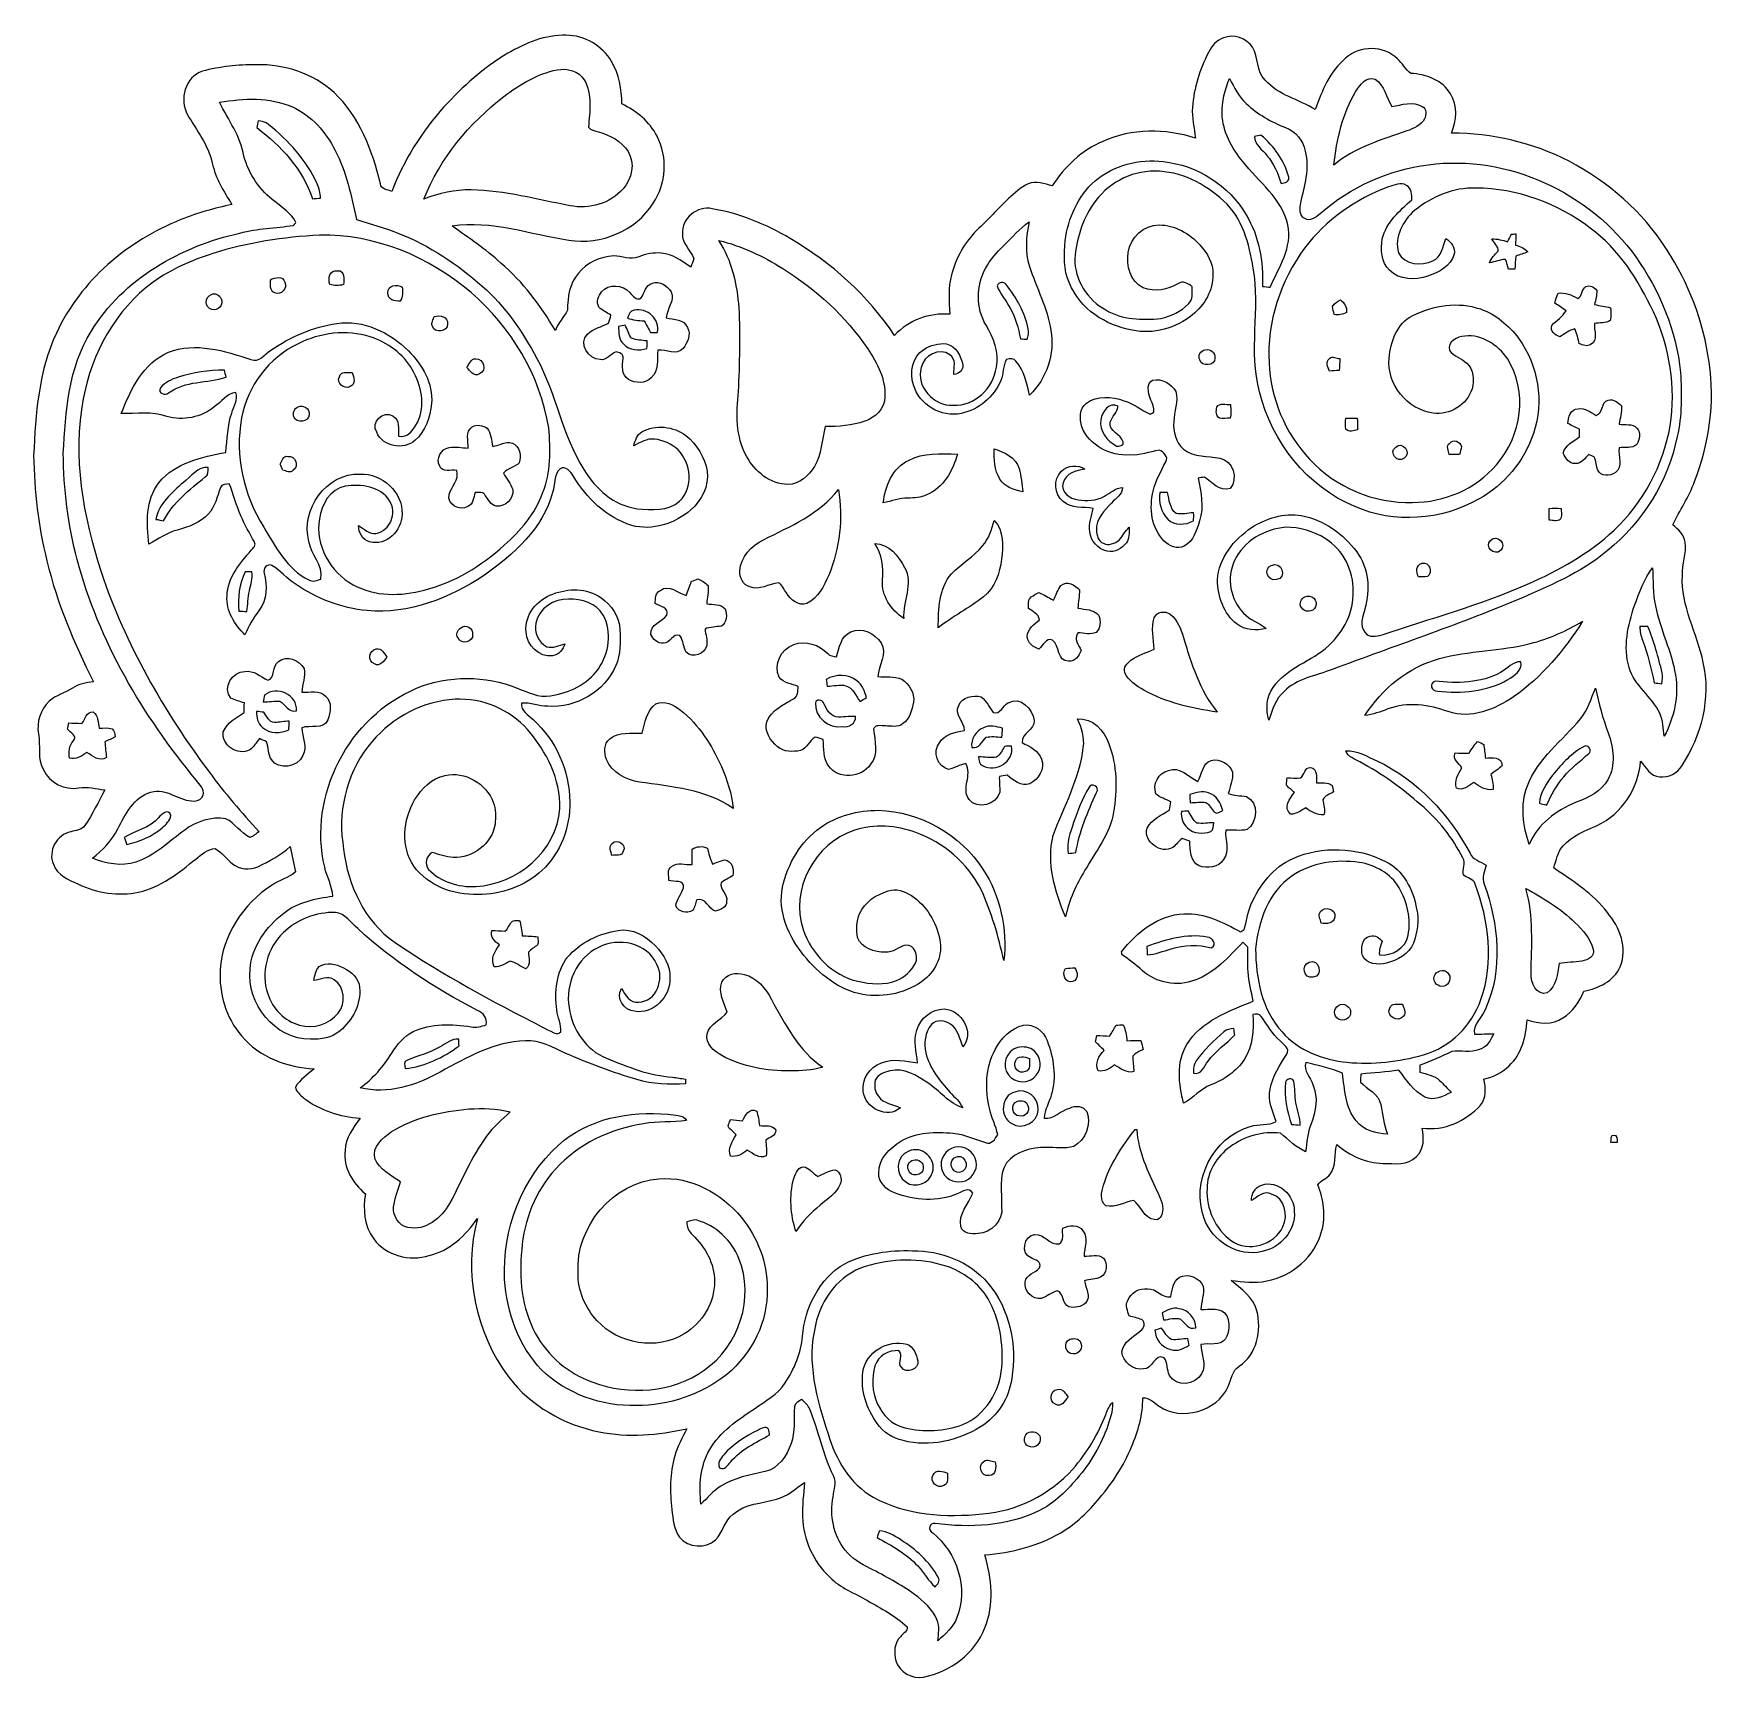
# Model space of a CAD drawing. Header units: centimetres. Extents: x -13.2 to 13, y -13 to 12.7.
import ezdxf

# ---------------------------------------------------------------- set-up
doc = ezdxf.new("R2010")
doc.units = ezdxf.units.CM
doc.header["$MEASUREMENT"] = 0
doc.layers.add('Camada 1', color=7, linetype='Continuous')

msp = doc.modelspace()

# ---------------------------------------------------------------- linework, layer by layer
at = {"layer": 'Camada 1', "color": 156}
for points, knots in [([(-5.81235, 12.37297), (-5.5372, 12.53419), (-5.22676, 12.66507), (-4.90185, 12.65342), (-4.90185, 12.65342), (-4.6161, 12.65625), (-4.34057, 12.48974), (-4.19734, 12.24455), (-4.19734, 12.24455), (-4.07775, 12.04736), (-4.03647, 11.81276), (-4.03542, 11.58486), (-4.03542, 11.58486), (-3.81105, 11.47197), (-3.60115, 11.30935), (-3.48721, 11.08039), (-3.48721, 11.08039), (-3.31364, 10.75513), (-3.3461, 10.34097), (-3.54541, 10.03476), (-3.54541, 10.03476), (-3.82057, 9.60684), (-4.36279, 9.38001), (-4.86163, 9.46079), (-4.86163, 9.46079), (-5.46381, 9.55145), (-6.06495, 9.77793), (-6.68055, 9.68269), (-6.68055, 9.68269), (-6.42654, 9.49148), (-6.15421, 9.32356), (-5.92278, 9.10343), (-5.92278, 9.10343), (-5.57494, 8.81168), (-5.30542, 8.43985), (-5.07223, 8.05356), (-5.07223, 8.05356), (-5.03096, 8.17138), (-4.93923, 8.26205), (-4.88385, 8.37), (-4.88385, 8.37), (-4.87961, 8.57179), (-4.85598, 8.79051), (-4.7124, 8.94538), (-4.7124, 8.94538), (-4.58082, 9.11295), (-4.37339, 9.20467), (-4.16312, 9.21419), (-4.16312, 9.21419), (-4.03331, 9.21314), (-3.8996, 9.14364), (-3.77331, 9.20009), (-3.77331, 9.20009), (-3.66112, 9.24489), (-3.54117, 9.27029), (-3.42018, 9.25759), (-3.42018, 9.25759), (-3.24414, 9.24912), (-3.10232, 9.13447), (-2.96157, 9.04205), (-2.96157, 9.04205), (-2.94393, 9.08508), (-2.92805, 9.12847), (-2.91358, 9.17257), (-2.91358, 9.17257), (-2.96438, 9.30627), (-3.10232, 9.40716), (-3.09033, 9.56168), (-3.09033, 9.56168), (-3.10973, 9.79981), (-2.85644, 10.00195), (-2.62854, 9.94974), (-2.62854, 9.94974), (-2.19569, 9.88201), (-1.78822, 9.70315), (-1.4104, 9.48654), (-1.4104, 9.48654), (-0.77011, 9.10695), (-0.19719, 8.60036), (0.21378, 7.9756), (0.21378, 7.9756), (0.43074, 8.21443), (0.75742, 8.33013), (1.07667, 8.30615), (1.07667, 8.30615), (1.06539, 8.51146), (1.04705, 8.72207), (1.10313, 8.92245), (1.10313, 8.92245), (1.17228, 9.18174), (1.30632, 9.42586), (1.49859, 9.61425), (1.49859, 9.61425), (1.66334, 9.77829), (1.82527, 9.94515), (1.99178, 10.10743), (1.99178, 10.10743), (2.08492, 10.19492), (2.18052, 10.28488), (2.29834, 10.3385), (2.29834, 10.3385), (2.42217, 10.38436), (2.55305, 10.34273), (2.67334, 10.30605), (2.67334, 10.30605), (2.86315, 10.6052), (3.1309, 10.86097), (3.46004, 11.00032), (3.46004, 11.00032), (3.91442, 11.20386), (4.43759, 11.20245), (4.90714, 11.05041), (4.90714, 11.05041), (4.8849, 11.21092), (4.84575, 11.37073), (4.85844, 11.53371), (4.85844, 11.53371), (4.88032, 11.83181), (4.97382, 12.12144), (5.10928, 12.38673), (5.10928, 12.38673), (5.15725, 12.48656), (5.23662, 12.57582), (5.34351, 12.61392), (5.34351, 12.61392), (5.50333, 12.67953), (5.70194, 12.60897), (5.79649, 12.46716), (5.79649, 12.46716), (5.88892, 12.30736), (5.84975, 12.09075), (5.99298, 11.95598), (5.99298, 11.95598), (6.19478, 11.71609), (6.51791, 11.66106), (6.7705, 11.49456), (6.7705, 11.49456), (6.87704, 11.78736), (6.99876, 12.09428), (7.24675, 12.29713), (7.24675, 12.29713), (7.46512, 12.49821), (7.84189, 12.49891), (8.0532, 12.28689), (8.0532, 12.28689), (8.13011, 12.2188), (8.17774, 12.12285), (8.26028, 12.06041), (8.26028, 12.06041), (8.49948, 12.04665), (8.75524, 11.95846), (8.88083, 11.73973), (8.88083, 11.73973), (9.00394, 11.55594), (8.97113, 11.32451), (8.89599, 11.12908), (8.89599, 11.12908), (9.52958, 11.12696), (10.16528, 10.98444), (10.72832, 10.68987), (10.72832, 10.68987), (11.33934, 10.37272), (11.87414, 9.90105), (12.24913, 9.3218), (12.24913, 9.3218), (12.59099, 8.7898), (12.83122, 8.18691), (12.91096, 7.55719), (12.91096, 7.55719), (13.00973, 6.93208), (12.91378, 6.28368), (12.68448, 5.69665), (12.68448, 5.69665), (12.59699, 5.45958), (12.45481, 5.24932), (12.34581, 5.0232), (12.34581, 5.0232), (12.43153, 4.95194), (12.52466, 4.87115), (12.54054, 4.75368), (12.54054, 4.75368), (12.56629, 4.5787), (12.48409, 4.41006), (12.49574, 4.23474), (12.49574, 4.23474), (12.46893, 3.75708), (12.72857, 3.33375), (12.82135, 2.87689), (12.82135, 2.87689), (12.95011, 2.32339), (12.79277, 1.73918), (12.48974, 1.26965), (12.48974, 1.26965), (12.41495, 1.15322), (12.2809, 1.07843), (12.1412, 1.09784), (12.1412, 1.09784), (11.99585, 1.09889), (11.92705, 1.24636), (11.84344, 1.34126), (11.84344, 1.34126), (11.81381, 0.91827), (11.55312, 0.51505), (11.16612, 0.33584), (11.16612, 0.33584), (10.97774, 0.25223), (10.77382, 0.1778), (10.63483, 0.01834), (10.63483, 0.01834), (10.5484, -0.0762), (10.53182, -0.20884), (10.48948, -0.3249), (10.48948, -0.3249), (10.79005, -0.52811), (11.10473, -0.72602), (11.32699, -1.01988), (11.32699, -1.01988), (11.51712, -1.24777), (11.65119, -1.5748), (11.52384, -1.86443), (11.52384, -1.86443), (11.4307, -2.09196), (11.18658, -2.1985), (10.9615, -2.24683), (10.9615, -2.24683), (10.88955, -2.40911), (10.79183, -2.56892), (10.63412, -2.6603), (10.63412, -2.6603), (10.46938, -2.77213), (10.25489, -2.75695), (10.07463, -2.69451), (10.07463, -2.69451), (10.0591, -2.95239), (9.99172, -3.22862), (9.79346, -3.40888), (9.79346, -3.40888), (9.68762, -3.51825), (9.54405, -3.57681), (9.40082, -3.61914), (9.40082, -3.61914), (9.43363, -3.75355), (9.44209, -3.91018), (9.34826, -4.02307), (9.34826, -4.02307), (9.12213, -4.27284), (8.78028, -4.42806), (8.43986, -4.37973), (8.43986, -4.37973), (8.46949, -4.53107), (8.47548, -4.71134), (8.34884, -4.82247), (8.34884, -4.82247), (8.21796, -4.97099), (8.00488, -4.92901), (7.82954, -4.92972), (7.82954, -4.92972), (7.56179, -4.92724), (7.31166, -4.80625), (7.10881, -4.63797), (7.10881, -4.63797), (7.06472, -4.79), (7.11059, -4.96851), (7.00475, -5.09939), (7.00475, -5.09939), (6.9543, -5.16819), (6.86118, -5.19394), (6.8146, -5.26238), (6.8146, -5.26238), (6.89892, -5.49346), (6.94655, -5.74745), (6.8721, -5.9891), (6.8721, -5.9891), (6.76875, -6.38632), (6.41349, -6.68689), (6.01556, -6.76205), (6.01556, -6.76205), (5.83247, -6.80332), (5.6462, -6.77016), (5.4624, -6.75498), (5.4624, -6.75498), (5.61903, -6.88939), (5.80813, -7.01357), (5.86351, -7.22629), (5.86351, -7.22629), (5.94077, -7.53251), (5.86246, -7.90645), (5.5887, -8.09271), (5.5887, -8.09271), (5.47017, -8.15728), (5.47193, -8.30333), (5.41338, -8.40987), (5.41338, -8.40987), (5.2384, -8.79934), (4.68982, -8.95103), (4.3374, -8.7129), (4.3374, -8.7129), (4.25767, -8.65893), (4.18782, -8.58061), (4.0834, -8.58378), (4.0834, -8.58378), (4.08975, -8.84802), (4.00967, -9.10378), (3.91018, -9.34544), (3.91018, -9.34544), (3.78848, -9.63789), (3.61456, -9.90669), (3.40959, -10.14764), (3.40959, -10.14764), (3.23919, -10.35297), (3.04553, -10.54381), (2.81481, -10.68069), (2.81481, -10.68069), (2.45497, -10.89659), (2.03834, -10.99679), (1.62312, -11.03277), (1.62312, -11.03277), (1.73107, -11.3993), (1.77482, -11.80641), (1.62243, -12.168), (1.62243, -12.168), (1.47179, -12.5737), (1.0795, -12.84922), (0.6664, -12.93707), (0.6664, -12.93707), (0.48612, -12.97235), (0.29386, -12.85699), (0.23459, -12.68518), (0.23459, -12.68518), (0.2046, -12.55642), (0.20496, -12.39943), (0.31114, -12.30453), (0.31114, -12.30453), (0.34361, -12.25444), (0.4265, -12.22199), (0.40957, -12.15284), (0.40957, -12.15284), (0.2293, -11.98174), (0.00494, -11.86709), (-0.20849, -11.74396), (-0.20849, -11.74396), (-0.40674, -11.62719), (-0.63217, -11.54711), (-0.79621, -11.37954), (-0.79621, -11.37954), (-1.05092, -11.1372), (-1.2125, -10.79534), (-1.21884, -10.44187), (-1.21884, -10.44187), (-1.22836, -10.26159), (-1.20332, -10.08274), (-1.18674, -9.90423), (-1.18674, -9.90423), (-1.32785, -9.99878), (-1.45555, -10.12155), (-1.62453, -10.16528), (-1.62453, -10.16528), (-1.85349, -10.2295), (-2.1142, -10.23372), (-2.30222, -10.39741), (-2.30222, -10.39741), (-2.43451, -10.49937), (-2.46097, -10.67893), (-2.57457, -10.7957), (-2.57457, -10.7957), (-2.72979, -10.93786), (-3.00426, -10.92341), (-3.13548, -10.75548), (-3.13548, -10.75548), (-3.23144, -10.63483), (-3.23391, -10.47221), (-3.25895, -10.32686), (-3.25895, -10.32686), (-3.28471, -10.04817), (-3.29388, -9.75959), (-3.21098, -9.48901), (-3.21098, -9.48901), (-3.16971, -9.33908), (-3.09316, -9.20326), (-3.02472, -9.06497), (-3.02472, -9.06497), (-3.47098, -9.16975), (-3.93946, -9.20537), (-4.39137, -9.11401), (-4.39137, -9.11401), (-4.93818, -9.00324), (-5.45677, -8.71149), (-5.79683, -8.26381), (-5.79683, -8.26381), (-6.32107, -7.56884), (-6.50945, -6.6301), (-6.28826, -5.78767), (-6.28826, -5.78767), (-6.46711, -6.05437), (-6.71936, -6.29108), (-7.03967, -6.36729), (-7.03967, -6.36729), (-7.34413, -6.46148), (-7.71136, -6.36939), (-7.90434, -6.10834), (-7.90434, -6.10834), (-8.05497, -5.9069), (-8.07226, -5.64268), (-8.03451, -5.40244), (-8.03451, -5.40244), (-8.23453, -5.24121), (-8.382, -4.99215), (-8.34989, -4.72792), (-8.34989, -4.72792), (-8.34777, -4.53354), (-8.2236, -4.37585), (-8.11636, -4.22485), (-8.11636, -4.22485), (-8.42962, -4.20582), (-8.74148, -4.10209), (-8.99265, -3.9123), (-8.99265, -3.9123), (-9.04698, -3.86537), (-9.11048, -3.81387), (-9.12354, -3.73944), (-9.12354, -3.73944), (-9.05368, -3.62091), (-8.93409, -3.54259), (-8.82967, -3.45651), (-8.82967, -3.45651), (-9.253, -3.43605), (-9.68622, -3.27342), (-9.96314, -2.94252), (-9.96314, -2.94252), (-10.21044, -2.661), (-10.31945, -2.27646), (-10.29687, -1.90605), (-10.29687, -1.90605), (-10.26477, -1.373), (-9.93598, -0.88723), (-9.49748, -0.59619), (-9.49748, -0.59619), (-9.38353, -0.5094), (-9.22549, -0.48577), (-9.12424, -0.3877), (-9.12424, -0.3877), (-9.14541, -0.25471), (-9.17786, -0.12381), (-9.20714, 0.0074), (-9.20714, 0.0074), (-9.35566, -0.12522), (-9.53099, -0.22224), (-9.71091, -0.30514), (-9.71091, -0.30514), (-9.83685, -0.36405), (-9.9956, -0.34466), (-10.10531, -0.26), (-10.10531, -0.26), (-10.1981, -0.18379), (-10.27076, -0.08395), (-10.37413, -0.0208), (-10.37413, -0.0208), (-10.49372, -0.02928), (-10.5858, -0.11782), (-10.67787, -0.18591), (-10.67787, -0.18591), (-10.94351, -0.40323), (-11.22574, -0.62583), (-11.56828, -0.70097), (-11.56828, -0.70097), (-11.88367, -0.7687), (-12.21634, -0.71472), (-12.50667, -0.57925), (-12.50667, -0.57925), (-12.65731, -0.50977), (-12.83722, -0.43921), (-12.8965, -0.26846), (-12.8965, -0.26846), (-12.98856, -0.06526), (-12.84428, 0.20038), (-12.62591, 0.23917), (-12.62591, 0.23917), (-12.54971, 0.26175), (-12.4527, 0.26317), (-12.40542, 0.33796), (-12.40542, 0.33796), (-12.28619, 0.51293), (-12.19588, 0.7059), (-12.0978, 0.89322), (-12.0978, 0.89322), (-12.23151, 0.90945), (-12.36521, 0.9465), (-12.50068, 0.92321), (-12.50068, 0.92321), (-12.72152, 0.88299), (-12.95646, 1.00259), (-13.05242, 1.20543), (-13.05242, 1.20543), (-13.15226, 1.37688), (-13.09369, 1.57902), (-13.13074, 1.76388), (-13.13074, 1.76388), (-13.16249, 1.94804), (-13.09722, 2.14417), (-12.96458, 2.27507), (-12.96458, 2.27507), (-12.86051, 2.36996), (-12.71587, 2.39783), (-12.60086, 2.4765), (-12.60086, 2.4765), (-12.50314, 2.54034), (-12.38638, 2.56187), (-12.27242, 2.57527), (-12.27242, 2.57527), (-12.5744, 3.17816), (-12.8404, 3.80364), (-12.99774, 4.46156), (-12.99774, 4.46156), (-13.13497, 4.99779), (-13.19424, 5.55096), (-13.20518, 6.10305), (-13.20518, 6.10305), (-13.17589, 6.75004), (-13.12897, 7.41856), (-12.84922, 8.01334), (-12.84922, 8.01334), (-12.47034, 8.83038), (-11.73973, 9.45126), (-10.90965, 9.78005), (-10.90965, 9.78005), (-10.65353, 9.88624), (-10.38506, 9.95785), (-10.11449, 10.01747), (-10.11449, 10.01747), (-10.24395, 10.21855), (-10.36673, 10.4267), (-10.42246, 10.662), (-10.42246, 10.662), (-10.47855, 10.94422), (-10.66659, 11.16965), (-10.80487, 11.41412), (-10.80487, 11.41412), (-10.93893, 11.64978), (-10.84721, 12.00608), (-10.57486, 12.09322), (-10.57486, 12.09322), (-10.30216, 12.16448), (-10.01853, 12.19764), (-9.73631, 12.19305), (-9.73631, 12.19305), (-9.29745, 12.20681), (-8.84872, 12.06041), (-8.52276, 11.7616), (-8.52276, 11.7616), (-8.12553, 11.38696), (-7.92303, 10.85814), (-7.80026, 10.33744), (-7.80026, 10.33744), (-7.79426, 10.24607), (-7.68385, 10.25172), (-7.62034, 10.21926), (-7.62034, 10.21926), (-7.43795, 10.70574), (-7.15573, 11.15094), (-6.80861, 11.53653), (-6.80861, 11.53653), (-6.5144, 11.85615), (-6.19054, 12.15425), (-5.81235, 12.37297)], [0, 0, 0, 0, 0.00704225, 0.00704225, 0.00704225, 0.00704225, 0.01408451, 0.01408451, 0.01408451, 0.01408451, 0.02112676, 0.02112676, 0.02112676, 0.02112676, 0.02816901, 0.02816901, 0.02816901, 0.02816901, 0.03521127, 0.03521127, 0.03521127, 0.03521127, 0.04225352, 0.04225352, 0.04225352, 0.04225352, 0.04929577, 0.04929577, 0.04929577, 0.04929577, 0.05633803, 0.05633803, 0.05633803, 0.05633803, 0.06338028, 0.06338028, 0.06338028, 0.06338028, 0.07042254, 0.07042254, 0.07042254, 0.07042254, 0.07746479, 0.07746479, 0.07746479, 0.07746479, 0.08450704, 0.08450704, 0.08450704, 0.08450704, 0.0915493, 0.0915493, 0.0915493, 0.0915493, 0.09859155, 0.09859155, 0.09859155, 0.09859155, 0.1056338, 0.1056338, 0.1056338, 0.1056338, 0.11267606, 0.11267606, 0.11267606, 0.11267606, 0.11971831, 0.11971831, 0.11971831, 0.11971831, 0.12676056, 0.12676056, 0.12676056, 0.12676056, 0.13380282, 0.13380282, 0.13380282, 0.13380282, 0.14084507, 0.14084507, 0.14084507, 0.14084507, 0.14788732, 0.14788732, 0.14788732, 0.14788732, 0.15492958, 0.15492958, 0.15492958, 0.15492958, 0.16197183, 0.16197183, 0.16197183, 0.16197183, 0.16901408, 0.16901408, 0.16901408, 0.16901408, 0.17605634, 0.17605634, 0.17605634, 0.17605634, 0.18309859, 0.18309859, 0.18309859, 0.18309859, 0.19014085, 0.19014085, 0.19014085, 0.19014085, 0.1971831, 0.1971831, 0.1971831, 0.1971831, 0.20422535, 0.20422535, 0.20422535, 0.20422535, 0.21126761, 0.21126761, 0.21126761, 0.21126761, 0.21830986, 0.21830986, 0.21830986, 0.21830986, 0.22535211, 0.22535211, 0.22535211, 0.22535211, 0.23239437, 0.23239437, 0.23239437, 0.23239437, 0.23943662, 0.23943662, 0.23943662, 0.23943662, 0.24647887, 0.24647887, 0.24647887, 0.24647887, 0.25352113, 0.25352113, 0.25352113, 0.25352113, 0.26056338, 0.26056338, 0.26056338, 0.26056338, 0.26760563, 0.26760563, 0.26760563, 0.26760563, 0.27464789, 0.27464789, 0.27464789, 0.27464789, 0.28169014, 0.28169014, 0.28169014, 0.28169014, 0.28873239, 0.28873239, 0.28873239, 0.28873239, 0.29577465, 0.29577465, 0.29577465, 0.29577465, 0.3028169, 0.3028169, 0.3028169, 0.3028169, 0.30985915, 0.30985915, 0.30985915, 0.30985915, 0.31690141, 0.31690141, 0.31690141, 0.31690141, 0.32394366, 0.32394366, 0.32394366, 0.32394366, 0.33098592, 0.33098592, 0.33098592, 0.33098592, 0.33802817, 0.33802817, 0.33802817, 0.33802817, 0.34507042, 0.34507042, 0.34507042, 0.34507042, 0.35211268, 0.35211268, 0.35211268, 0.35211268, 0.35915493, 0.35915493, 0.35915493, 0.35915493, 0.36619718, 0.36619718, 0.36619718, 0.36619718, 0.37323944, 0.37323944, 0.37323944, 0.37323944, 0.38028169, 0.38028169, 0.38028169, 0.38028169, 0.38732394, 0.38732394, 0.38732394, 0.38732394, 0.3943662, 0.3943662, 0.3943662, 0.3943662, 0.40140845, 0.40140845, 0.40140845, 0.40140845, 0.4084507, 0.4084507, 0.4084507, 0.4084507, 0.41549296, 0.41549296, 0.41549296, 0.41549296, 0.42253521, 0.42253521, 0.42253521, 0.42253521, 0.42957746, 0.42957746, 0.42957746, 0.42957746, 0.43661972, 0.43661972, 0.43661972, 0.43661972, 0.44366197, 0.44366197, 0.44366197, 0.44366197, 0.45070423, 0.45070423, 0.45070423, 0.45070423, 0.45774648, 0.45774648, 0.45774648, 0.45774648, 0.46478873, 0.46478873, 0.46478873, 0.46478873, 0.47183099, 0.47183099, 0.47183099, 0.47183099, 0.47887324, 0.47887324, 0.47887324, 0.47887324, 0.48591549, 0.48591549, 0.48591549, 0.48591549, 0.49295775, 0.49295775, 0.49295775, 0.49295775, 0.5, 0.5, 0.5, 0.5, 0.50704225, 0.50704225, 0.50704225, 0.50704225, 0.51408451, 0.51408451, 0.51408451, 0.51408451, 0.52112676, 0.52112676, 0.52112676, 0.52112676, 0.52816901, 0.52816901, 0.52816901, 0.52816901, 0.53521127, 0.53521127, 0.53521127, 0.53521127, 0.54225352, 0.54225352, 0.54225352, 0.54225352, 0.54929577, 0.54929577, 0.54929577, 0.54929577, 0.55633803, 0.55633803, 0.55633803, 0.55633803, 0.56338028, 0.56338028, 0.56338028, 0.56338028, 0.57042254, 0.57042254, 0.57042254, 0.57042254, 0.57746479, 0.57746479, 0.57746479, 0.57746479, 0.58450704, 0.58450704, 0.58450704, 0.58450704, 0.5915493, 0.5915493, 0.5915493, 0.5915493, 0.59859155, 0.59859155, 0.59859155, 0.59859155, 0.6056338, 0.6056338, 0.6056338, 0.6056338, 0.61267606, 0.61267606, 0.61267606, 0.61267606, 0.61971831, 0.61971831, 0.61971831, 0.61971831, 0.62676056, 0.62676056, 0.62676056, 0.62676056, 0.63380282, 0.63380282, 0.63380282, 0.63380282, 0.64084507, 0.64084507, 0.64084507, 0.64084507, 0.64788732, 0.64788732, 0.64788732, 0.64788732, 0.65492958, 0.65492958, 0.65492958, 0.65492958, 0.66197183, 0.66197183, 0.66197183, 0.66197183, 0.66901408, 0.66901408, 0.66901408, 0.66901408, 0.67605634, 0.67605634, 0.67605634, 0.67605634, 0.68309859, 0.68309859, 0.68309859, 0.68309859, 0.69014085, 0.69014085, 0.69014085, 0.69014085, 0.6971831, 0.6971831, 0.6971831, 0.6971831, 0.70422535, 0.70422535, 0.70422535, 0.70422535, 0.71126761, 0.71126761, 0.71126761, 0.71126761, 0.71830986, 0.71830986, 0.71830986, 0.71830986, 0.72535211, 0.72535211, 0.72535211, 0.72535211, 0.73239437, 0.73239437, 0.73239437, 0.73239437, 0.73943662, 0.73943662, 0.73943662, 0.73943662, 0.74647887, 0.74647887, 0.74647887, 0.74647887, 0.75352113, 0.75352113, 0.75352113, 0.75352113, 0.76056338, 0.76056338, 0.76056338, 0.76056338, 0.76760563, 0.76760563, 0.76760563, 0.76760563, 0.77464789, 0.77464789, 0.77464789, 0.77464789, 0.78169014, 0.78169014, 0.78169014, 0.78169014, 0.78873239, 0.78873239, 0.78873239, 0.78873239, 0.79577465, 0.79577465, 0.79577465, 0.79577465, 0.8028169, 0.8028169, 0.8028169, 0.8028169, 0.80985915, 0.80985915, 0.80985915, 0.80985915, 0.81690141, 0.81690141, 0.81690141, 0.81690141, 0.82394366, 0.82394366, 0.82394366, 0.82394366, 0.83098592, 0.83098592, 0.83098592, 0.83098592, 0.83802817, 0.83802817, 0.83802817, 0.83802817, 0.84507042, 0.84507042, 0.84507042, 0.84507042, 0.85211268, 0.85211268, 0.85211268, 0.85211268, 0.85915493, 0.85915493, 0.85915493, 0.85915493, 0.86619718, 0.86619718, 0.86619718, 0.86619718, 0.87323944, 0.87323944, 0.87323944, 0.87323944, 0.88028169, 0.88028169, 0.88028169, 0.88028169, 0.88732394, 0.88732394, 0.88732394, 0.88732394, 0.8943662, 0.8943662, 0.8943662, 0.8943662, 0.90140845, 0.90140845, 0.90140845, 0.90140845, 0.9084507, 0.9084507, 0.9084507, 0.9084507, 0.91549296, 0.91549296, 0.91549296, 0.91549296, 0.92253521, 0.92253521, 0.92253521, 0.92253521, 0.92957746, 0.92957746, 0.92957746, 0.92957746, 0.93661972, 0.93661972, 0.93661972, 0.93661972, 0.94366197, 0.94366197, 0.94366197, 0.94366197, 0.95070423, 0.95070423, 0.95070423, 0.95070423, 0.95774648, 0.95774648, 0.95774648, 0.95774648, 0.96478873, 0.96478873, 0.96478873, 0.96478873, 0.97183099, 0.97183099, 0.97183099, 0.97183099, 0.97887324, 0.97887324, 0.97887324, 0.97887324, 0.98591549, 0.98591549, 0.98591549, 0.98591549, 1, 1, 1, 1]), ([(-5.87516, 11.69951), (-5.87516, 11.69951), (-5.87516, 11.69951), (-5.87516, 11.69951), (-5.87516, 11.69951), (-6.41173, 11.28112), (-6.8721, 10.7389), (-7.12045, 10.10002), (-7.12045, 10.10002), (-6.88764, 10.19668), (-6.63716, 10.24784), (-6.38457, 10.24325), (-6.38457, 10.24325), (-5.8621, 10.23231), (-5.35481, 10.09438), (-4.84399, 9.99701), (-4.84399, 9.99701), (-4.54837, 9.9388), (-4.21569, 10.02841), (-4.01742, 10.2623), (-4.01742, 10.2623), (-3.87772, 10.41435), (-3.82622, 10.66023), (-3.93841, 10.84192), (-3.93841, 10.84192), (-4.04354, 11.00208), (-4.21993, 11.1012), (-4.40231, 11.14813), (-4.40231, 11.14813), (-4.45416, 11.16929), (-4.52191, 11.17176), (-4.55648, 11.22115), (-4.55648, 11.22115), (-4.53777, 11.46598), (-4.49367, 11.73409), (-4.62209, 11.95846), (-4.62209, 11.95846), (-4.70712, 12.10168), (-4.8895, 12.14578), (-5.04437, 12.11509), (-5.04437, 12.11509), (-5.35305, 12.05547), (-5.62715, 11.88649), (-5.87516, 11.69951)], [0, 0, 0, 0, 0.08333333, 0.08333333, 0.08333333, 0.08333333, 0.16666667, 0.16666667, 0.16666667, 0.16666667, 0.25, 0.25, 0.25, 0.25, 0.33333333, 0.33333333, 0.33333333, 0.33333333, 0.41666667, 0.41666667, 0.41666667, 0.41666667, 0.5, 0.5, 0.5, 0.5, 0.58333333, 0.58333333, 0.58333333, 0.58333333, 0.66666667, 0.66666667, 0.66666667, 0.66666667, 0.75, 0.75, 0.75, 0.75, 0.83333333, 0.83333333, 0.83333333, 0.83333333, 1, 1, 1, 1]), ([(5.43665, 11.98174), (5.43665, 11.98174), (5.43665, 11.98174), (5.43665, 11.98174), (5.43665, 11.98174), (5.36468, 11.80676), (5.31424, 11.61979), (5.32058, 11.42929), (5.32058, 11.42929), (5.33082, 11.15236), (5.46593, 10.89589), (5.64198, 10.68775), (5.64198, 10.68775), (5.88785, 10.36919), (6.25403, 10.11237), (6.34471, 9.69926), (6.34471, 9.69926), (6.42267, 9.35002), (6.2043, 9.03393), (6.07094, 8.72807), (6.07094, 8.72807), (6.04097, 8.73054), (5.98063, 8.73548), (5.95029, 8.73794), (5.95029, 8.73794), (5.96159, 9.12388), (5.90125, 9.52252), (5.69489, 9.85555), (5.69489, 9.85555), (5.42748, 10.31557), (4.93077, 10.62707), (4.40443, 10.68669), (4.40443, 10.68669), (4.02907, 10.73079), (3.62973, 10.63096), (3.33974, 10.38295), (3.33974, 10.38295), (3.07162, 10.14835), (2.92206, 9.80227), (2.87513, 9.45409), (2.87513, 9.45409), (2.85574, 9.23219), (2.84373, 8.99795), (2.94111, 8.79086), (2.94111, 8.79086), (3.10303, 8.39116), (3.50343, 8.13082), (3.91829, 8.05709), (3.91829, 8.05709), (4.2478, 7.98547), (4.60199, 8.08743), (4.86163, 8.29803), (4.86163, 8.29803), (5.04647, 8.45043), (5.18442, 8.68045), (5.17489, 8.92598), (5.17489, 8.92598), (5.18512, 9.10131), (5.08847, 9.26006), (4.97521, 9.3853), (4.97521, 9.3853), (4.814, 9.56451), (4.58399, 9.69715), (4.33846, 9.69785), (4.33846, 9.69785), (4.09997, 9.7028), (3.8922, 9.50066), (3.85797, 9.27064), (3.85797, 9.27064), (3.8241, 9.06462), (3.89042, 8.81415), (4.09256, 8.71784), (4.09256, 8.71784), (4.26931, 8.64834), (4.47216, 8.68574), (4.63196, 8.78134), (4.63196, 8.78134), (4.70817, 8.83884), (4.79212, 8.78169), (4.85598, 8.73441), (4.85598, 8.73441), (4.85457, 8.64305), (4.86903, 8.53722), (4.7967, 8.46666), (4.7967, 8.46666), (4.68029, 8.35166), (4.52683, 8.27263), (4.36703, 8.24052), (4.36703, 8.24052), (4.0767, 8.21019), (3.76519, 8.21901), (3.50801, 8.37247), (3.50801, 8.37247), (3.21875, 8.52734), (3.0226, 8.84378), (3.02436, 9.17292), (3.02436, 9.17292), (3.05082, 9.47243), (3.13831, 9.77159), (3.31045, 10.02065), (3.31045, 10.02065), (3.52, 10.33426), (3.88902, 10.54064), (4.26861, 10.53535), (4.26861, 10.53535), (4.67254, 10.53958), (5.05354, 10.34097), (5.34458, 10.07145), (5.34458, 10.07145), (5.64056, 9.80828), (5.7425, 9.40223), (5.80636, 9.02652), (5.80636, 9.02652), (5.92172, 8.38764), (5.73051, 7.72724), (5.90373, 7.09541), (5.90373, 7.09541), (6.09528, 6.31754), (6.64386, 5.61764), (7.39034, 5.30684), (7.39034, 5.30684), (8.00452, 5.03872), (8.73972, 5.09376), (9.32003, 5.42254), (9.32003, 5.42254), (9.7169, 5.64479), (10.03229, 6.01486), (10.17235, 6.44947), (10.17235, 6.44947), (10.34732, 6.9416), (10.24678, 7.5117), (9.94197, 7.9315), (9.94197, 7.9315), (9.78817, 8.13188), (9.58885, 8.30615), (9.34614, 8.38764), (9.34614, 8.38764), (9.00148, 8.50758), (8.61342, 8.44549), (8.29168, 8.28533), (8.29168, 8.28533), (8.0465, 8.16327), (7.94702, 7.87717), (7.92302, 7.62105), (7.92302, 7.62105), (7.88528, 7.21676), (8.20773, 6.81777), (8.60918, 6.76485), (8.60918, 6.76485), (8.86707, 6.72641), (9.1387, 6.89256), (9.21702, 7.14233), (9.21702, 7.14233), (9.25335, 7.27779), (9.2463, 7.44536), (9.13341, 7.54379), (9.13341, 7.54379), (9.05403, 7.62105), (8.9288, 7.64786), (8.86777, 7.74135), (8.86777, 7.74135), (8.82015, 7.88387), (8.99018, 7.95725), (9.10483, 7.9629), (9.10483, 7.9629), (9.37294, 7.99817), (9.61884, 7.82425), (9.767, 7.61471), (9.767, 7.61471), (10.09297, 7.11022), (9.98855, 6.40079), (9.59731, 5.96087), (9.59731, 5.96087), (9.27981, 5.582), (8.78275, 5.36963), (8.29098, 5.37386), (8.29098, 5.37386), (7.69196, 5.35269), (7.08695, 5.60492), (6.68338, 6.04906), (6.68338, 6.04906), (6.29778, 6.44947), (6.07976, 6.99769), (6.05189, 7.55049), (6.05189, 7.55049), (6.02051, 8.18656), (6.22652, 8.82791), (6.60752, 9.33696), (6.60752, 9.33696), (6.93525, 9.77582), (7.40197, 10.10214), (7.9142, 10.29017), (7.9142, 10.29017), (8.00417, 10.31557), (8.10577, 10.37237), (8.19538, 10.3138), (8.19538, 10.3138), (8.28004, 10.27112), (8.27475, 10.16811), (8.27899, 10.08732), (8.27899, 10.08732), (8.08567, 9.92222), (7.88246, 9.73737), (7.81826, 9.48125), (7.81826, 9.48125), (7.79144, 9.31333), (7.79673, 9.11331), (7.93255, 8.99089), (7.93255, 8.99089), (8.08567, 8.83461), (8.33191, 8.83355), (8.52699, 8.90023), (8.52699, 8.90023), (8.69879, 8.95597), (8.88223, 9.05756), (8.93726, 9.24242), (8.93726, 9.24242), (8.96301, 9.3472), (8.88293, 9.42798), (8.81027, 9.48866), (8.81027, 9.48866), (8.75736, 9.3666), (8.74713, 9.19444), (8.60636, 9.13729), (8.60636, 9.13729), (8.43031, 9.05403), (8.16573, 9.07591), (8.06838, 9.26499), (8.06838, 9.26499), (8.00311, 9.50841), (8.13927, 9.76171), (8.31849, 9.92081), (8.31849, 9.92081), (8.58555, 10.14095), (8.92739, 10.28276), (9.27734, 10.27253), (9.27734, 10.27253), (9.91763, 10.2683), (10.55158, 10.03617), (11.05887, 9.64847), (11.05887, 9.64847), (11.50654, 9.31897), (11.8124, 8.83849), (12.04419, 8.34143), (12.04419, 8.34143), (12.29747, 7.79003), (12.40225, 7.16704), (12.30453, 6.5659), (12.30453, 6.5659), (12.19622, 5.94888), (11.88649, 5.36787), (11.42965, 4.93923), (11.42965, 4.93923), (11.04053, 4.57446), (10.56852, 4.3127), (10.08379, 4.09857), (10.08379, 4.09857), (9.3479, 3.77789), (8.5725, 3.56481), (7.81402, 3.30729), (7.81402, 3.30729), (7.72653, 3.28507), (7.60306, 3.2579), (7.54591, 3.34963), (7.54591, 3.34963), (7.45313, 3.45405), (7.51592, 3.59728), (7.5452, 3.71369), (7.5452, 3.71369), (7.63376, 4.00826), (7.60341, 4.34657), (7.42102, 4.59987), (7.42102, 4.59987), (7.21077, 4.88138), (6.90597, 5.1068), (6.55496, 5.16819), (6.55496, 5.16819), (6.28332, 5.21299), (6.00674, 5.1248), (5.77849, 4.97981), (5.77849, 4.97981), (5.50509, 4.79283), (5.26696, 4.50744), (5.24898, 4.16348), (5.24898, 4.16348), (5.25531, 3.90771), (5.34351, 3.63502), (5.55378, 3.47451), (5.55378, 3.47451), (5.68113, 3.37609), (5.85435, 3.37078), (6.00569, 3.40676), (6.00569, 3.40676), (5.89913, 3.50166), (5.75132, 3.53589), (5.65643, 3.64525), (5.65643, 3.64525), (5.44759, 3.85621), (5.38726, 4.19593), (5.5139, 4.46475), (5.5139, 4.46475), (5.65396, 4.77202), (5.98523, 4.95899), (6.31365, 4.98544), (6.31365, 4.98544), (6.52992, 4.98968), (6.74652, 4.92441), (6.92855, 4.80835), (6.92855, 4.80835), (7.20689, 4.63902), (7.37305, 4.30954), (7.36423, 3.98638), (7.36423, 3.98638), (7.3741, 3.66535), (7.21676, 3.35492), (6.98358, 3.14077), (6.98358, 3.14077), (6.71688, 2.89348), (6.32741, 2.79893), (6.11611, 2.49025), (6.11611, 2.49025), (6.00709, 2.34102), (6.00287, 2.14877), (6.05155, 1.9766), (6.05155, 1.9766), (6.09564, 2.141), (6.15702, 2.30928), (6.28755, 2.42605), (6.28755, 2.42605), (6.48687, 2.63172), (6.7818, 2.67158), (7.03791, 2.7693), (7.03791, 2.7693), (7.99499, 3.12773), (8.96479, 3.45369), (9.90847, 3.84774), (9.90847, 3.84774), (10.40095, 4.06293), (10.91035, 4.26861), (11.32521, 4.61926), (11.32521, 4.61926), (11.87838, 5.06377), (12.27313, 5.70301), (12.4146, 6.39903), (12.4146, 6.39903), (12.49186, 6.72606), (12.4848, 7.06508), (12.46786, 7.3988), (12.46786, 7.3988), (12.39801, 8.0465), (12.14649, 8.66845), (11.77113, 9.19903), (11.77113, 9.19903), (11.04935, 10.20197), (9.77159, 10.80276), (8.53687, 10.63554), (8.53687, 10.63554), (7.91491, 10.55934), (7.31838, 10.28876), (6.84847, 9.87459), (6.84847, 9.87459), (6.78249, 9.81851), (6.69254, 9.75359), (6.604, 9.80122), (6.604, 9.80122), (6.51016, 9.84285), (6.53274, 9.96279), (6.54295, 10.04464), (6.54295, 10.04464), (6.60188, 10.30605), (6.68584, 10.57839), (6.61704, 10.84685), (6.61704, 10.84685), (6.58741, 11.0123), (6.46852, 11.15553), (6.31155, 11.21515), (6.31155, 11.21515), (6.08682, 11.30123), (5.87409, 11.424), (5.69736, 11.58875), (5.69736, 11.58875), (5.57954, 11.6967), (5.51039, 11.84275), (5.43665, 11.98174)], [0, 0, 0, 0, 0.01030928, 0.01030928, 0.01030928, 0.01030928, 0.02061856, 0.02061856, 0.02061856, 0.02061856, 0.03092784, 0.03092784, 0.03092784, 0.03092784, 0.04123711, 0.04123711, 0.04123711, 0.04123711, 0.05154639, 0.05154639, 0.05154639, 0.05154639, 0.06185567, 0.06185567, 0.06185567, 0.06185567, 0.07216495, 0.07216495, 0.07216495, 0.07216495, 0.08247423, 0.08247423, 0.08247423, 0.08247423, 0.09278351, 0.09278351, 0.09278351, 0.09278351, 0.10309278, 0.10309278, 0.10309278, 0.10309278, 0.11340206, 0.11340206, 0.11340206, 0.11340206, 0.12371134, 0.12371134, 0.12371134, 0.12371134, 0.13402062, 0.13402062, 0.13402062, 0.13402062, 0.1443299, 0.1443299, 0.1443299, 0.1443299, 0.15463918, 0.15463918, 0.15463918, 0.15463918, 0.16494845, 0.16494845, 0.16494845, 0.16494845, 0.17525773, 0.17525773, 0.17525773, 0.17525773, 0.18556701, 0.18556701, 0.18556701, 0.18556701, 0.19587629, 0.19587629, 0.19587629, 0.19587629, 0.20618557, 0.20618557, 0.20618557, 0.20618557, 0.21649485, 0.21649485, 0.21649485, 0.21649485, 0.22680412, 0.22680412, 0.22680412, 0.22680412, 0.2371134, 0.2371134, 0.2371134, 0.2371134, 0.24742268, 0.24742268, 0.24742268, 0.24742268, 0.25773196, 0.25773196, 0.25773196, 0.25773196, 0.26804124, 0.26804124, 0.26804124, 0.26804124, 0.27835052, 0.27835052, 0.27835052, 0.27835052, 0.28865979, 0.28865979, 0.28865979, 0.28865979, 0.29896907, 0.29896907, 0.29896907, 0.29896907, 0.30927835, 0.30927835, 0.30927835, 0.30927835, 0.31958763, 0.31958763, 0.31958763, 0.31958763, 0.32989691, 0.32989691, 0.32989691, 0.32989691, 0.34020619, 0.34020619, 0.34020619, 0.34020619, 0.35051546, 0.35051546, 0.35051546, 0.35051546, 0.36082474, 0.36082474, 0.36082474, 0.36082474, 0.37113402, 0.37113402, 0.37113402, 0.37113402, 0.3814433, 0.3814433, 0.3814433, 0.3814433, 0.39175258, 0.39175258, 0.39175258, 0.39175258, 0.40206186, 0.40206186, 0.40206186, 0.40206186, 0.41237113, 0.41237113, 0.41237113, 0.41237113, 0.42268041, 0.42268041, 0.42268041, 0.42268041, 0.43298969, 0.43298969, 0.43298969, 0.43298969, 0.44329897, 0.44329897, 0.44329897, 0.44329897, 0.45360825, 0.45360825, 0.45360825, 0.45360825, 0.46391753, 0.46391753, 0.46391753, 0.46391753, 0.4742268, 0.4742268, 0.4742268, 0.4742268, 0.48453608, 0.48453608, 0.48453608, 0.48453608, 0.49484536, 0.49484536, 0.49484536, 0.49484536, 0.50515464, 0.50515464, 0.50515464, 0.50515464, 0.51546392, 0.51546392, 0.51546392, 0.51546392, 0.5257732, 0.5257732, 0.5257732, 0.5257732, 0.53608247, 0.53608247, 0.53608247, 0.53608247, 0.54639175, 0.54639175, 0.54639175, 0.54639175, 0.55670103, 0.55670103, 0.55670103, 0.55670103, 0.56701031, 0.56701031, 0.56701031, 0.56701031, 0.57731959, 0.57731959, 0.57731959, 0.57731959, 0.58762887, 0.58762887, 0.58762887, 0.58762887, 0.59793814, 0.59793814, 0.59793814, 0.59793814, 0.60824742, 0.60824742, 0.60824742, 0.60824742, 0.6185567, 0.6185567, 0.6185567, 0.6185567, 0.62886598, 0.62886598, 0.62886598, 0.62886598, 0.63917526, 0.63917526, 0.63917526, 0.63917526, 0.64948454, 0.64948454, 0.64948454, 0.64948454, 0.65979381, 0.65979381, 0.65979381, 0.65979381, 0.67010309, 0.67010309, 0.67010309, 0.67010309, 0.68041237, 0.68041237, 0.68041237, 0.68041237, 0.69072165, 0.69072165, 0.69072165, 0.69072165, 0.70103093, 0.70103093, 0.70103093, 0.70103093, 0.71134021, 0.71134021, 0.71134021, 0.71134021, 0.72164948, 0.72164948, 0.72164948, 0.72164948, 0.73195876, 0.73195876, 0.73195876, 0.73195876, 0.74226804, 0.74226804, 0.74226804, 0.74226804, 0.75257732, 0.75257732, 0.75257732, 0.75257732, 0.7628866, 0.7628866, 0.7628866, 0.7628866, 0.77319588, 0.77319588, 0.77319588, 0.77319588, 0.78350515, 0.78350515, 0.78350515, 0.78350515, 0.79381443, 0.79381443, 0.79381443, 0.79381443, 0.80412371, 0.80412371, 0.80412371, 0.80412371, 0.81443299, 0.81443299, 0.81443299, 0.81443299, 0.82474227, 0.82474227, 0.82474227, 0.82474227, 0.83505155, 0.83505155, 0.83505155, 0.83505155, 0.84536082, 0.84536082, 0.84536082, 0.84536082, 0.8556701, 0.8556701, 0.8556701, 0.8556701, 0.86597938, 0.86597938, 0.86597938, 0.86597938, 0.87628866, 0.87628866, 0.87628866, 0.87628866, 0.88659794, 0.88659794, 0.88659794, 0.88659794, 0.89690722, 0.89690722, 0.89690722, 0.89690722, 0.90721649, 0.90721649, 0.90721649, 0.90721649, 0.91752577, 0.91752577, 0.91752577, 0.91752577, 0.92783505, 0.92783505, 0.92783505, 0.92783505, 0.93814433, 0.93814433, 0.93814433, 0.93814433, 0.94845361, 0.94845361, 0.94845361, 0.94845361, 0.95876289, 0.95876289, 0.95876289, 0.95876289, 0.96907216, 0.96907216, 0.96907216, 0.96907216, 0.97938144, 0.97938144, 0.97938144, 0.97938144, 1, 1, 1, 1]), ([(7.40692, 11.78207), (7.40692, 11.78207), (7.40692, 11.78207), (7.40692, 11.78207), (7.40692, 11.78207), (7.19737, 11.43493), (7.10881, 11.02888), (7.06084, 10.63025), (7.06084, 10.63025), (7.38681, 10.90647), (7.80555, 11.02571), (8.20173, 11.16223), (8.20173, 11.16223), (8.30509, 11.2014), (8.41974, 11.24866), (8.47653, 11.35027), (8.47653, 11.35027), (8.50477, 11.41165), (8.51041, 11.51043), (8.4402, 11.545), (8.4402, 11.545), (8.29451, 11.63496), (8.11988, 11.56687), (7.965, 11.5443), (7.965, 11.5443), (7.88423, 11.68893), (7.8493, 11.87273), (7.70607, 11.97222), (7.70607, 11.97222), (7.56884, 12.02302), (7.47289, 11.87838), (7.40692, 11.78207)], [0, 0, 0, 0, 0.11111111, 0.11111111, 0.11111111, 0.11111111, 0.22222222, 0.22222222, 0.22222222, 0.22222222, 0.33333333, 0.33333333, 0.33333333, 0.33333333, 0.44444444, 0.44444444, 0.44444444, 0.44444444, 0.55555556, 0.55555556, 0.55555556, 0.55555556, 0.66666667, 0.66666667, 0.66666667, 0.66666667, 0.77777778, 0.77777778, 0.77777778, 0.77777778, 1, 1, 1, 1]), ([(-10.30745, 11.61026), (-10.30745, 11.61026), (-10.30745, 11.61026), (-10.30745, 11.61026), (-10.30745, 11.61026), (-10.1727, 11.33404), (-9.97691, 11.08215), (-9.92928, 10.7703), (-9.92928, 10.7703), (-9.84743, 10.49126), (-9.68092, 10.23338), (-9.44491, 10.06051), (-9.44491, 10.06051), (-9.32638, 9.9642), (-9.18986, 9.87636), (-9.11577, 9.73807), (-9.11577, 9.73807), (-9.12565, 9.72608), (-9.14505, 9.70209), (-9.15458, 9.69009), (-9.15458, 9.69009), (-9.43256, 9.65023), (-9.7162, 9.64388), (-9.98925, 9.57157), (-9.98925, 9.57157), (-10.90859, 9.36412), (-11.81029, 8.86213), (-12.3077, 8.03804), (-12.3077, 8.03804), (-12.66013, 7.47253), (-12.71058, 6.78709), (-12.74233, 6.13833), (-12.74233, 6.13833), (-12.73668, 5.58163), (-12.67318, 5.02355), (-12.52678, 4.48522), (-12.52678, 4.48522), (-12.192, 3.21027), (-11.50373, 2.05317), (-10.6694, 1.04245), (-10.6694, 1.04245), (-10.61684, 0.97613), (-10.54312, 0.90557), (-10.56251, 0.81173), (-10.56251, 0.81173), (-10.58439, 0.75706), (-10.63837, 0.71754), (-10.69798, 0.71861), (-10.69798, 0.71861), (-10.93716, 0.70626), (-11.13437, 0.9338), (-11.3792, 0.85865), (-11.3792, 0.85865), (-11.64131, 0.77505), (-11.77572, 0.51293), (-11.89354, 0.28539), (-11.89354, 0.28539), (-11.98668, 0.103), (-12.12497, -0.0515), (-12.28831, -0.17392), (-12.28831, -0.17392), (-12.07593, -0.2561), (-11.8364, -0.30833), (-11.61344, -0.23495), (-11.61344, -0.23495), (-11.31746, -0.13935), (-11.09556, 0.0889), (-10.84826, 0.26599), (-10.84826, 0.26599), (-10.66834, 0.40075), (-10.43446, 0.478), (-10.21009, 0.44167), (-10.21009, 0.44167), (-10.06616, 0.37394), (-9.97972, 0.22189), (-9.83685, 0.15098), (-9.83685, 0.15098), (-9.78041, 0.16544), (-9.73843, 0.20849), (-9.69186, 0.24058), (-9.69186, 0.24058), (-9.96561, 0.53903), (-10.22879, 0.84701), (-10.47009, 1.17228), (-10.47009, 1.17228), (-11.17881, 2.1209), (-11.77643, 3.16335), (-12.15319, 4.28907), (-12.15319, 4.28907), (-12.43612, 5.15372), (-12.60263, 6.08507), (-12.43117, 6.98958), (-12.43117, 6.98958), (-12.30383, 7.69937), (-11.92706, 8.37318), (-11.34321, 8.80568), (-11.34321, 8.80568), (-11.06205, 9.00994), (-10.7389, 9.14752), (-10.40977, 9.25336), (-10.40977, 9.25336), (-9.87178, 9.42163), (-9.31086, 9.51123), (-8.74888, 9.53769), (-8.74888, 9.53769), (-7.88175, 9.55992), (-7.03896, 9.19903), (-6.38598, 8.6427), (-6.38598, 8.6427), (-5.76297, 8.10294), (-5.30718, 7.35295), (-5.17596, 6.53413), (-5.17596, 6.53413), (-5.14349, 6.19478), (-5.14068, 5.84022), (-5.27085, 5.51885), (-5.27085, 5.51885), (-5.38692, 5.19606), (-5.61657, 4.93006), (-5.87021, 4.70605), (-5.87021, 4.70605), (-6.2237, 4.3815), (-6.64669, 4.12221), (-7.11517, 4.00578), (-7.11517, 4.00578), (-7.47854, 3.90735), (-7.88811, 3.90348), (-8.22465, 4.0901), (-8.22465, 4.0901), (-8.58308, 4.28449), (-8.82156, 4.7057), (-8.751, 5.11562), (-8.751, 5.11562), (-8.72172, 5.33893), (-8.5852, 5.57917), (-8.34883, 5.62715), (-8.34883, 5.62715), (-8.10401, 5.66278), (-7.80062, 5.62573), (-7.65632, 5.39855), (-7.65632, 5.39855), (-7.53075, 5.21475), (-7.64716, 4.92512), (-7.8687, 4.8902), (-7.8687, 4.8902), (-7.97771, 4.87045), (-8.05568, 4.96534), (-8.14175, 5.01368), (-8.14175, 5.01368), (-8.13822, 4.90431), (-8.08354, 4.7872), (-7.96819, 4.75896), (-7.96819, 4.75896), (-7.70924, 4.68524), (-7.463, 4.9343), (-7.4623, 5.18583), (-7.4623, 5.18583), (-7.44889, 5.53402), (-7.77628, 5.82858), (-8.11742, 5.81377), (-8.11742, 5.81377), (-8.64199, 5.83776), (-9.04875, 5.25744), (-8.91398, 4.76496), (-8.91398, 4.76496), (-8.88964, 4.55471), (-8.6808, 4.39949), (-8.72701, 4.17724), (-8.72701, 4.17724), (-8.78874, 4.1617), (-8.85613, 4.12537), (-8.91681, 4.16453), (-8.91681, 4.16453), (-9.25195, 4.33069), (-9.43292, 4.67818), (-9.61777, 4.98544), (-9.61777, 4.98544), (-9.93245, 5.48534), (-10.07392, 6.10517), (-9.96385, 6.68901), (-9.96385, 6.68901), (-9.87284, 7.18431), (-9.53805, 7.62881), (-9.08332, 7.84647), (-9.08332, 7.84647), (-8.73901, 8.01616), (-8.32802, 8.07332), (-7.95867, 7.95301), (-7.95867, 7.95301), (-7.6916, 7.86448), (-7.44114, 7.69372), (-7.30391, 7.4429), (-7.30391, 7.4429), (-7.1635, 7.19842), (-7.08837, 6.8834), (-7.22171, 6.61987), (-7.22171, 6.61987), (-7.28203, 6.51087), (-7.37164, 6.36975), (-7.51733, 6.40467), (-7.51733, 6.40467), (-7.52968, 6.51121), (-7.48558, 6.66043), (-7.60482, 6.71971), (-7.60482, 6.71971), (-7.75334, 6.81708), (-7.95443, 6.61811), (-7.85741, 6.46888), (-7.85741, 6.46888), (-7.76676, 6.2371), (-7.43866, 6.18418), (-7.2591, 6.34047), (-7.2591, 6.34047), (-7.09329, 6.48194), (-7.02451, 6.70348), (-7.00229, 6.91337), (-7.00229, 6.91337), (-6.97371, 7.22806), (-7.14903, 7.51981), (-7.36318, 7.73606), (-7.36318, 7.73606), (-7.65493, 8.0204), (-8.0645, 8.22924), (-8.48112, 8.1601), (-8.48112, 8.1601), (-8.84872, 8.10506), (-9.20573, 7.95937), (-9.50841, 7.74347), (-9.50841, 7.74347), (-9.60472, 7.68244), (-9.68903, 7.53886), (-9.81922, 7.60236), (-9.81922, 7.60236), (-10.22772, 7.73324), (-10.68492, 7.87822), (-11.10473, 7.71243), (-11.10473, 7.71243), (-11.49879, 7.54698), (-11.69211, 7.1321), (-11.84027, 6.75815), (-11.84027, 6.75815), (-11.60321, 6.75569), (-11.35909, 6.79167), (-11.12943, 6.71442), (-11.12943, 6.71442), (-10.87649, 6.63928), (-10.59427, 6.69712), (-10.38965, 6.86293), (-10.38965, 6.86293), (-10.27677, 6.93702), (-10.19492, 7.0672), (-10.05381, 7.08837), (-10.05381, 7.08837), (-10.0143, 6.97442), (-10.08556, 6.87034), (-10.11625, 6.7638), (-10.11625, 6.7638), (-10.18681, 6.56766), (-10.18327, 6.3574), (-10.21115, 6.15314), (-10.21115, 6.15314), (-10.58439, 6.0773), (-11.00173, 5.99298), (-11.25361, 5.68006), (-11.25361, 5.68006), (-11.46492, 5.40985), (-11.44622, 5.04577), (-11.40812, 4.72405), (-11.40812, 4.72405), (-11.26066, 4.79424), (-11.12978, 4.90114), (-10.96926, 4.94205), (-10.96926, 4.94205), (-10.79252, 4.98897), (-10.60943, 5.05178), (-10.48243, 5.19007), (-10.48243, 5.19007), (-10.37343, 5.30365), (-10.34732, 5.46311), (-10.29229, 5.60387), (-10.29229, 5.60387), (-10.27818, 5.66632), (-10.20374, 5.6515), (-10.15752, 5.6649), (-10.15752, 5.6649), (-10.08415, 5.50226), (-10.04923, 5.32587), (-9.97479, 5.16361), (-9.97479, 5.16361), (-9.91446, 5.0232), (-9.83896, 4.89055), (-9.76488, 4.75684), (-9.76488, 4.75684), (-9.72537, 4.70923), (-9.78817, 4.66336), (-9.81215, 4.62633), (-9.81215, 4.62633), (-9.99243, 4.42736), (-10.18117, 4.19734), (-10.18963, 3.91583), (-10.18963, 3.91583), (-10.20798, 3.68017), (-10.07215, 3.46604), (-9.91058, 3.30694), (-9.91058, 3.30694), (-9.85485, 3.44523), (-9.78111, 3.57433), (-9.68903, 3.69181), (-9.68903, 3.69181), (-9.56556, 3.85762), (-9.56133, 4.07563), (-9.60931, 4.26931), (-9.60931, 4.26931), (-9.63894, 4.3441), (-9.56591, 4.42241), (-9.48972, 4.39101), (-9.48972, 4.39101), (-9.35778, 4.30988), (-9.25759, 4.18747), (-9.12812, 4.10209), (-9.12812, 4.10209), (-8.79651, 3.87526), (-8.4081, 3.72392), (-8.0077, 3.68547), (-8.0077, 3.68547), (-7.35365, 3.62654), (-6.71476, 3.88126), (-6.1796, 4.23898), (-6.1796, 4.23898), (-5.72028, 4.5593), (-5.26837, 4.96746), (-5.11527, 5.52626), (-5.11527, 5.52626), (-5.07576, 5.64727), (-5.1001, 5.80248), (-4.99991, 5.89455), (-4.99991, 5.89455), (-4.91172, 5.95277), (-4.83729, 5.85328), (-4.79531, 5.7859), (-4.79531, 5.7859), (-4.58505, 5.44159), (-4.27637, 5.13467), (-3.88301, 5.01368), (-3.88301, 5.01368), (-3.56022, 4.92619), (-3.20886, 5.04013), (-2.96157, 5.25568), (-2.96157, 5.25568), (-2.79223, 5.40385), (-2.67616, 5.62963), (-2.70581, 5.85823), (-2.70581, 5.85823), (-2.74038, 6.0773), (-2.86914, 6.2752), (-3.03671, 6.41702), (-3.03671, 6.41702), (-3.23144, 6.5553), (-3.5126, 6.59835), (-3.72356, 6.47171), (-3.72356, 6.47171), (-3.80471, 6.42972), (-3.8241, 6.33518), (-3.85163, 6.25651), (-3.85163, 6.25651), (-3.74967, 6.30449), (-3.64559, 6.37292), (-3.52743, 6.35987), (-3.52743, 6.35987), (-3.39124, 6.3433), (-3.25825, 6.2858), (-3.15806, 6.19125), (-3.15806, 6.19125), (-2.95768, 5.98311), (-2.90971, 5.60175), (-3.13619, 5.39433), (-3.13619, 5.39433), (-3.31435, 5.23063), (-3.57399, 5.25604), (-3.79659, 5.27507), (-3.79659, 5.27507), (-4.15783, 5.32129), (-4.44675, 5.58411), (-4.62808, 5.8861), (-4.62808, 5.8861), (-4.96851, 6.41879), (-5.05636, 7.06366), (-5.36046, 7.614), (-5.36046, 7.614), (-5.58553, 8.02993), (-5.85223, 8.4335), (-6.21417, 8.7436), (-6.21417, 8.7436), (-6.59765, 9.08579), (-7.03297, 9.37471), (-7.51134, 9.56556), (-7.51134, 9.56556), (-7.72688, 9.65305), (-7.95478, 9.70455), (-8.17279, 9.785), (-8.17279, 9.785), (-8.255, 10.15082), (-8.32908, 10.52512), (-8.50687, 10.8592), (-8.50687, 10.8592), (-8.6494, 11.14742), (-8.87448, 11.40318), (-9.17151, 11.53653), (-9.17151, 11.53653), (-9.52888, 11.69493), (-9.93069, 11.67165), (-10.30745, 11.61026)], [0, 0, 0, 0, 0.00961538, 0.00961538, 0.00961538, 0.00961538, 0.01923077, 0.01923077, 0.01923077, 0.01923077, 0.02884615, 0.02884615, 0.02884615, 0.02884615, 0.03846154, 0.03846154, 0.03846154, 0.03846154, 0.04807692, 0.04807692, 0.04807692, 0.04807692, 0.05769231, 0.05769231, 0.05769231, 0.05769231, 0.06730769, 0.06730769, 0.06730769, 0.06730769, 0.07692308, 0.07692308, 0.07692308, 0.07692308, 0.08653846, 0.08653846, 0.08653846, 0.08653846, 0.09615385, 0.09615385, 0.09615385, 0.09615385, 0.10576923, 0.10576923, 0.10576923, 0.10576923, 0.11538462, 0.11538462, 0.11538462, 0.11538462, 0.125, 0.125, 0.125, 0.125, 0.13461538, 0.13461538, 0.13461538, 0.13461538, 0.14423077, 0.14423077, 0.14423077, 0.14423077, 0.15384615, 0.15384615, 0.15384615, 0.15384615, 0.16346154, 0.16346154, 0.16346154, 0.16346154, 0.17307692, 0.17307692, 0.17307692, 0.17307692, 0.18269231, 0.18269231, 0.18269231, 0.18269231, 0.19230769, 0.19230769, 0.19230769, 0.19230769, 0.20192308, 0.20192308, 0.20192308, 0.20192308, 0.21153846, 0.21153846, 0.21153846, 0.21153846, 0.22115385, 0.22115385, 0.22115385, 0.22115385, 0.23076923, 0.23076923, 0.23076923, 0.23076923, 0.24038462, 0.24038462, 0.24038462, 0.24038462, 0.25, 0.25, 0.25, 0.25, 0.25961538, 0.25961538, 0.25961538, 0.25961538, 0.26923077, 0.26923077, 0.26923077, 0.26923077, 0.27884615, 0.27884615, 0.27884615, 0.27884615, 0.28846154, 0.28846154, 0.28846154, 0.28846154, 0.29807692, 0.29807692, 0.29807692, 0.29807692, 0.30769231, 0.30769231, 0.30769231, 0.30769231, 0.31730769, 0.31730769, 0.31730769, 0.31730769, 0.32692308, 0.32692308, 0.32692308, 0.32692308, 0.33653846, 0.33653846, 0.33653846, 0.33653846, 0.34615385, 0.34615385, 0.34615385, 0.34615385, 0.35576923, 0.35576923, 0.35576923, 0.35576923, 0.36538462, 0.36538462, 0.36538462, 0.36538462, 0.375, 0.375, 0.375, 0.375, 0.38461538, 0.38461538, 0.38461538, 0.38461538, 0.39423077, 0.39423077, 0.39423077, 0.39423077, 0.40384615, 0.40384615, 0.40384615, 0.40384615, 0.41346154, 0.41346154, 0.41346154, 0.41346154, 0.42307692, 0.42307692, 0.42307692, 0.42307692, 0.43269231, 0.43269231, 0.43269231, 0.43269231, 0.44230769, 0.44230769, 0.44230769, 0.44230769, 0.45192308, 0.45192308, 0.45192308, 0.45192308, 0.46153846, 0.46153846, 0.46153846, 0.46153846, 0.47115385, 0.47115385, 0.47115385, 0.47115385, 0.48076923, 0.48076923, 0.48076923, 0.48076923, 0.49038462, 0.49038462, 0.49038462, 0.49038462, 0.5, 0.5, 0.5, 0.5, 0.50961538, 0.50961538, 0.50961538, 0.50961538, 0.51923077, 0.51923077, 0.51923077, 0.51923077, 0.52884615, 0.52884615, 0.52884615, 0.52884615, 0.53846154, 0.53846154, 0.53846154, 0.53846154, 0.54807692, 0.54807692, 0.54807692, 0.54807692, 0.55769231, 0.55769231, 0.55769231, 0.55769231, 0.56730769, 0.56730769, 0.56730769, 0.56730769, 0.57692308, 0.57692308, 0.57692308, 0.57692308, 0.58653846, 0.58653846, 0.58653846, 0.58653846, 0.59615385, 0.59615385, 0.59615385, 0.59615385, 0.60576923, 0.60576923, 0.60576923, 0.60576923, 0.61538462, 0.61538462, 0.61538462, 0.61538462, 0.625, 0.625, 0.625, 0.625, 0.63461538, 0.63461538, 0.63461538, 0.63461538, 0.64423077, 0.64423077, 0.64423077, 0.64423077, 0.65384615, 0.65384615, 0.65384615, 0.65384615, 0.66346154, 0.66346154, 0.66346154, 0.66346154, 0.67307692, 0.67307692, 0.67307692, 0.67307692, 0.68269231, 0.68269231, 0.68269231, 0.68269231, 0.69230769, 0.69230769, 0.69230769, 0.69230769, 0.70192308, 0.70192308, 0.70192308, 0.70192308, 0.71153846, 0.71153846, 0.71153846, 0.71153846, 0.72115385, 0.72115385, 0.72115385, 0.72115385, 0.73076923, 0.73076923, 0.73076923, 0.73076923, 0.74038462, 0.74038462, 0.74038462, 0.74038462, 0.75, 0.75, 0.75, 0.75, 0.75961538, 0.75961538, 0.75961538, 0.75961538, 0.76923077, 0.76923077, 0.76923077, 0.76923077, 0.77884615, 0.77884615, 0.77884615, 0.77884615, 0.78846154, 0.78846154, 0.78846154, 0.78846154, 0.79807692, 0.79807692, 0.79807692, 0.79807692, 0.80769231, 0.80769231, 0.80769231, 0.80769231, 0.81730769, 0.81730769, 0.81730769, 0.81730769, 0.82692308, 0.82692308, 0.82692308, 0.82692308, 0.83653846, 0.83653846, 0.83653846, 0.83653846, 0.84615385, 0.84615385, 0.84615385, 0.84615385, 0.85576923, 0.85576923, 0.85576923, 0.85576923, 0.86538462, 0.86538462, 0.86538462, 0.86538462, 0.875, 0.875, 0.875, 0.875, 0.88461538, 0.88461538, 0.88461538, 0.88461538, 0.89423077, 0.89423077, 0.89423077, 0.89423077, 0.90384615, 0.90384615, 0.90384615, 0.90384615, 0.91346154, 0.91346154, 0.91346154, 0.91346154, 0.92307692, 0.92307692, 0.92307692, 0.92307692, 0.93269231, 0.93269231, 0.93269231, 0.93269231, 0.94230769, 0.94230769, 0.94230769, 0.94230769, 0.95192308, 0.95192308, 0.95192308, 0.95192308, 0.96153846, 0.96153846, 0.96153846, 0.96153846, 0.97115385, 0.97115385, 0.97115385, 0.97115385, 0.98076923, 0.98076923, 0.98076923, 0.98076923, 1, 1, 1, 1]), ([(-9.7028, 11.32134), (-9.64776, 11.31252), (-9.58956, 11.30476), (-9.54652, 11.26525), (-9.54652, 11.26525), (-9.2336, 11.01336), (-8.95138, 10.70821), (-8.78593, 10.3378), (-8.78593, 10.3378), (-8.75347, 10.26795), (-8.73901, 10.19174), (-8.73266, 10.11555), (-8.73266, 10.11555), (-8.7644, 10.11307), (-8.82826, 10.10778), (-8.86001, 10.10531), (-8.86001, 10.10531), (-9.00465, 10.56745), (-9.35319, 10.92588), (-9.72678, 11.21656), (-9.72678, 11.21656), (-9.72079, 11.24267), (-9.70879, 11.29523), (-9.7028, 11.32134)], [0, 0, 0, 0, 0.14285714, 0.14285714, 0.14285714, 0.14285714, 0.28571429, 0.28571429, 0.28571429, 0.28571429, 0.42857143, 0.42857143, 0.42857143, 0.42857143, 0.57142857, 0.57142857, 0.57142857, 0.57142857, 0.71428571, 0.71428571, 0.71428571, 0.71428571, 1, 1, 1, 1]), ([(5.82436, 11.07722), (5.84975, 11.0818), (5.90091, 11.09097), (5.92632, 11.09556), (5.92632, 11.09556), (6.13021, 10.92905), (6.29391, 10.69798), (6.35952, 10.44116), (6.35952, 10.44116), (6.38281, 10.37449), (6.29179, 10.34979), (6.24346, 10.34556), (6.24346, 10.34556), (6.18808, 10.49901), (6.12951, 10.65636), (6.01839, 10.77948), (6.01839, 10.77948), (5.94642, 10.87331), (5.83035, 10.94846), (5.82436, 11.07722)], [0, 0, 0, 0, 0.16666667, 0.16666667, 0.16666667, 0.16666667, 0.33333333, 0.33333333, 0.33333333, 0.33333333, 0.5, 0.5, 0.5, 0.5, 0.66666667, 0.66666667, 0.66666667, 0.66666667, 1, 1, 1, 1]), ([(1.91487, 9.37436), (1.91487, 9.37436), (1.91487, 9.37436), (1.91487, 9.37436), (1.91487, 9.37436), (1.80903, 9.26747), (1.7011, 9.15811), (1.63476, 9.02123), (1.63476, 9.02123), (1.48731, 8.75065), (1.47884, 8.39998), (1.64217, 8.134), (1.64217, 8.134), (1.75894, 7.93962), (1.84925, 7.71102), (1.80162, 7.481), (1.80162, 7.481), (1.75789, 7.1561), (1.46614, 6.86893), (1.12888, 6.88657), (1.12888, 6.88657), (0.83007, 6.87528), (0.54186, 7.17232), (0.63041, 7.47501), (0.63041, 7.47501), (0.66604, 7.6655), (0.91369, 7.79497), (1.07738, 7.67326), (1.07738, 7.67326), (1.18251, 7.60448), (1.13665, 7.47041), (1.14087, 7.36706), (1.14087, 7.36706), (1.21742, 7.37799), (1.2841, 7.42738), (1.27952, 7.51204), (1.27952, 7.51204), (1.25482, 7.6521), (1.17333, 7.80979), (1.02305, 7.84365), (1.02305, 7.84365), (0.90134, 7.85917), (0.77435, 7.82425), (0.67239, 7.75723), (0.67239, 7.75723), (0.49247, 7.64575), (0.44803, 7.39527), (0.51011, 7.20478), (0.51011, 7.20478), (0.59655, 6.89434), (0.94262, 6.6922), (1.25623, 6.75922), (1.25623, 6.75922), (1.5261, 6.81848), (1.76283, 7.01852), (1.87184, 7.2718), (1.87184, 7.2718), (1.9191, 7.37729), (1.89618, 7.50534), (1.96215, 7.6027), (1.96215, 7.6027), (2.01083, 7.61152), (2.0761, 7.62669), (2.10784, 7.57519), (2.10784, 7.57519), (2.23097, 7.4249), (2.27541, 7.23018), (2.31951, 7.04532), (2.31951, 7.04532), (2.58762, 7.29721), (2.7178, 7.69126), (2.65253, 8.05356), (2.65253, 8.05356), (2.59503, 8.40281), (2.42887, 8.71889), (2.31705, 9.05122), (2.31705, 9.05122), (2.2426, 9.27593), (2.26625, 9.51794), (2.31069, 9.74619), (2.31069, 9.74619), (2.165, 9.63753), (2.04328, 9.5017), (1.91487, 9.37436)], [0, 0, 0, 0, 0.04545455, 0.04545455, 0.04545455, 0.04545455, 0.09090909, 0.09090909, 0.09090909, 0.09090909, 0.13636364, 0.13636364, 0.13636364, 0.13636364, 0.18181818, 0.18181818, 0.18181818, 0.18181818, 0.22727273, 0.22727273, 0.22727273, 0.22727273, 0.27272727, 0.27272727, 0.27272727, 0.27272727, 0.31818182, 0.31818182, 0.31818182, 0.31818182, 0.36363636, 0.36363636, 0.36363636, 0.36363636, 0.40909091, 0.40909091, 0.40909091, 0.40909091, 0.45454545, 0.45454545, 0.45454545, 0.45454545, 0.5, 0.5, 0.5, 0.5, 0.54545455, 0.54545455, 0.54545455, 0.54545455, 0.59090909, 0.59090909, 0.59090909, 0.59090909, 0.63636364, 0.63636364, 0.63636364, 0.63636364, 0.68181818, 0.68181818, 0.68181818, 0.68181818, 0.72727273, 0.72727273, 0.72727273, 0.72727273, 0.77272727, 0.77272727, 0.77272727, 0.77272727, 0.81818182, 0.81818182, 0.81818182, 0.81818182, 0.86363636, 0.86363636, 0.86363636, 0.86363636, 0.90909091, 0.90909091, 0.90909091, 0.90909091, 1, 1, 1, 1]), ([(-2.52552, 9.45515), (-2.52552, 9.45515), (-2.52552, 9.45515), (-2.52552, 9.45515), (-2.52552, 9.45515), (-2.31668, 9.14646), (-2.23838, 8.77005), (-2.20627, 8.40457), (-2.20627, 8.40457), (-2.18687, 7.97065), (-2.19709, 7.53604), (-2.21791, 7.10282), (-2.21791, 7.10282), (-2.25354, 6.7638), (-2.26342, 6.40009), (-2.09232, 6.09316), (-2.09232, 6.09316), (-1.96391, 5.85964), (-1.72685, 5.64973), (-1.44709, 5.6536), (-1.44709, 5.6536), (-1.26541, 5.65009), (-1.12289, 5.78943), (-1.03328, 5.93372), (-1.03328, 5.93372), (-0.9218, 6.12245), (-0.91863, 6.34683), (-0.86465, 6.55389), (-0.86465, 6.55389), (-0.65758, 6.55177), (-0.44696, 6.56978), (-0.25011, 6.63716), (-0.25011, 6.63716), (-0.08714, 6.69288), (0.06526, 6.83648), (0.06103, 7.01957), (0.06103, 7.01957), (0.08431, 7.29509), (-0.05997, 7.5445), (-0.2025, 7.76781), (-0.2025, 7.76781), (-0.54434, 8.27722), (-1.01353, 8.69173), (-1.52822, 9.01981), (-1.52822, 9.01981), (-1.83832, 9.20962), (-2.16923, 9.37401), (-2.52552, 9.45515)], [0, 0, 0, 0, 0.07692308, 0.07692308, 0.07692308, 0.07692308, 0.15384615, 0.15384615, 0.15384615, 0.15384615, 0.23076923, 0.23076923, 0.23076923, 0.23076923, 0.30769231, 0.30769231, 0.30769231, 0.30769231, 0.38461538, 0.38461538, 0.38461538, 0.38461538, 0.46153846, 0.46153846, 0.46153846, 0.46153846, 0.53846154, 0.53846154, 0.53846154, 0.53846154, 0.61538462, 0.61538462, 0.61538462, 0.61538462, 0.69230769, 0.69230769, 0.69230769, 0.69230769, 0.76923077, 0.76923077, 0.76923077, 0.76923077, 0.84615385, 0.84615385, 0.84615385, 0.84615385, 1, 1, 1, 1]), ([(9.82802, 9.55145), (9.82802, 9.55145), (9.82802, 9.55145), (9.82802, 9.55145), (9.82802, 9.55145), (9.80934, 9.5123), (9.79063, 9.47349), (9.77194, 9.43468), (9.77194, 9.43468), (9.6915, 9.45973), (9.60966, 9.48266), (9.525, 9.47984), (9.525, 9.47984), (9.55674, 9.41704), (9.634, 9.36695), (9.62235, 9.2897), (9.62235, 9.2897), (9.57438, 9.23113), (9.51123, 9.18245), (9.48865, 9.10695), (9.48865, 9.10695), (9.57297, 9.12283), (9.65412, 9.15634), (9.7409, 9.15987), (9.7409, 9.15987), (9.75501, 9.10872), (9.76948, 9.05721), (9.78429, 9.00606), (9.78429, 9.00606), (9.80863, 9.00606), (9.85801, 9.00641), (9.88272, 9.00677), (9.88272, 9.00677), (9.88976, 9.0752), (9.89295, 9.144), (9.89753, 9.21278), (9.89753, 9.21278), (9.96032, 9.23219), (10.02276, 9.25371), (10.0845, 9.27805), (10.0845, 9.27805), (10.03545, 9.33555), (9.96526, 9.36166), (9.89576, 9.38459), (9.89576, 9.38459), (9.89682, 9.44279), (9.89858, 9.50136), (9.90035, 9.55957), (9.90035, 9.55957), (9.88201, 9.55745), (9.84603, 9.55357), (9.82802, 9.55145)], [0, 0, 0, 0, 0.07142857, 0.07142857, 0.07142857, 0.07142857, 0.14285714, 0.14285714, 0.14285714, 0.14285714, 0.21428571, 0.21428571, 0.21428571, 0.21428571, 0.28571429, 0.28571429, 0.28571429, 0.28571429, 0.35714286, 0.35714286, 0.35714286, 0.35714286, 0.42857143, 0.42857143, 0.42857143, 0.42857143, 0.5, 0.5, 0.5, 0.5, 0.57142857, 0.57142857, 0.57142857, 0.57142857, 0.64285714, 0.64285714, 0.64285714, 0.64285714, 0.71428571, 0.71428571, 0.71428571, 0.71428571, 0.78571429, 0.78571429, 0.78571429, 0.78571429, 0.85714286, 0.85714286, 0.85714286, 0.85714286, 1, 1, 1, 1]), ([(-8.58908, 8.76969), (-8.58908, 8.76969), (-8.58908, 8.76969), (-8.58908, 8.76969), (-8.58908, 8.76969), (-8.51923, 8.75205), (-8.44726, 8.74747), (-8.37706, 8.76723), (-8.37706, 8.76723), (-8.36153, 8.8459), (-8.35025, 8.99018), (-8.46772, 8.98418), (-8.46772, 8.98418), (-8.59261, 9.00394), (-8.61836, 8.86106), (-8.58908, 8.76969)], [0, 0, 0, 0, 0.2, 0.2, 0.2, 0.2, 0.4, 0.4, 0.4, 0.4, 0.6, 0.6, 0.6, 0.6, 1, 1, 1, 1]), ([(-9.5137, 8.84307), (-9.5137, 8.84307), (-9.5137, 8.84307), (-9.5137, 8.84307), (-9.5137, 8.84307), (-9.50453, 8.77393), (-9.53699, 8.66563), (-9.44597, 8.64199), (-9.44597, 8.64199), (-9.35143, 8.59296), (-9.24383, 8.71007), (-9.28934, 8.80533), (-9.28934, 8.80533), (-9.31721, 8.91117), (-9.44209, 8.87694), (-9.5137, 8.84307)], [0, 0, 0, 0, 0.2, 0.2, 0.2, 0.2, 0.4, 0.4, 0.4, 0.4, 0.6, 0.6, 0.6, 0.6, 1, 1, 1, 1]), ([(-7.68173, 8.63917), (-7.68173, 8.63917), (-7.68173, 8.63917), (-7.68173, 8.63917), (-7.68173, 8.63917), (-7.69443, 8.52875), (-7.57307, 8.50829), (-7.48982, 8.51076), (-7.48982, 8.51076), (-7.45172, 8.57849), (-7.44714, 8.6547), (-7.45949, 8.72983), (-7.45949, 8.72983), (-7.54345, 8.77358), (-7.68843, 8.76334), (-7.68173, 8.63917)], [0, 0, 0, 0, 0.2, 0.2, 0.2, 0.2, 0.4, 0.4, 0.4, 0.4, 0.6, 0.6, 0.6, 0.6, 1, 1, 1, 1]), ([(-3.73308, 8.56191), (-3.73308, 8.56191), (-3.73308, 8.56191), (-3.73308, 8.56191), (-3.73308, 8.56191), (-3.81246, 8.50406), (-3.86186, 8.59895), (-3.91407, 8.64481), (-3.91407, 8.64481), (-4.02132, 8.76758), (-4.24215, 8.78593), (-4.35151, 8.65716), (-4.35151, 8.65716), (-4.40302, 8.59084), (-4.44217, 8.49312), (-4.39313, 8.41516), (-4.39313, 8.41516), (-4.3374, 8.36436), (-4.26861, 8.33084), (-4.20546, 8.29063), (-4.20546, 8.29063), (-4.21498, 8.249), (-4.22804, 8.20807), (-4.24427, 8.16856), (-4.24427, 8.16856), (-4.35151, 8.10894), (-4.48168, 8.08637), (-4.56952, 7.99499), (-4.56952, 7.99499), (-4.72617, 7.85953), (-4.554, 7.59812), (-4.37409, 7.59919), (-4.37409, 7.59919), (-4.27107, 7.57765), (-4.21498, 7.68914), (-4.12679, 7.71842), (-4.12679, 7.71842), (-4.07563, 7.71806), (-4.00543, 7.6782), (-4.01708, 7.61929), (-4.01708, 7.61929), (-4.03401, 7.50569), (-4.04495, 7.35824), (-3.93206, 7.28839), (-3.93206, 7.28839), (-3.82622, 7.22665), (-3.66676, 7.22029), (-3.57786, 7.3159), (-3.57786, 7.3159), (-3.45405, 7.42314), (-3.49179, 7.60306), (-3.4752, 7.7477), (-3.4752, 7.7477), (-3.34468, 7.76357), (-3.18099, 7.65033), (-3.08115, 7.77416), (-3.08115, 7.77416), (-3.01096, 7.86236), (-2.95205, 7.99218), (-3.01483, 8.09941), (-3.01483, 8.09941), (-3.06528, 8.2303), (-3.22757, 8.22713), (-3.34362, 8.24759), (-3.34362, 8.24759), (-3.34151, 8.38835), (-3.20216, 8.51464), (-3.26918, 8.65504), (-3.26918, 8.65504), (-3.32739, 8.74818), (-3.44664, 8.8332), (-3.55988, 8.7884), (-3.55988, 8.7884), (-3.66642, 8.76265), (-3.67946, 8.63987), (-3.73308, 8.56191)], [0, 0, 0, 0, 0.05, 0.05, 0.05, 0.05, 0.1, 0.1, 0.1, 0.1, 0.15, 0.15, 0.15, 0.15, 0.2, 0.2, 0.2, 0.2, 0.25, 0.25, 0.25, 0.25, 0.3, 0.3, 0.3, 0.3, 0.35, 0.35, 0.35, 0.35, 0.4, 0.4, 0.4, 0.4, 0.45, 0.45, 0.45, 0.45, 0.5, 0.5, 0.5, 0.5, 0.55, 0.55, 0.55, 0.55, 0.6, 0.6, 0.6, 0.6, 0.65, 0.65, 0.65, 0.65, 0.7, 0.7, 0.7, 0.7, 0.75, 0.75, 0.75, 0.75, 0.8, 0.8, 0.8, 0.8, 0.85, 0.85, 0.85, 0.85, 0.9, 0.9, 0.9, 0.9, 1, 1, 1, 1]), ([(1.81222, 8.75065), (1.84043, 8.80568), (1.91698, 8.82402), (1.95474, 8.76829), (1.95474, 8.76829), (2.11737, 8.56615), (2.24401, 8.33084), (2.29975, 8.07649), (2.29975, 8.07649), (2.31315, 8.02251), (2.29446, 7.9689), (2.28389, 7.91668), (2.28389, 7.91668), (2.24825, 7.9188), (2.21297, 7.92091), (2.17769, 7.92268), (2.17769, 7.92268), (2.14488, 8.08778), (2.1029, 8.25287), (2.01753, 8.39927), (2.01753, 8.39927), (1.95826, 8.5217), (1.85561, 8.62047), (1.81222, 8.75065)], [0, 0, 0, 0, 0.14285714, 0.14285714, 0.14285714, 0.14285714, 0.28571429, 0.28571429, 0.28571429, 0.28571429, 0.42857143, 0.42857143, 0.42857143, 0.42857143, 0.57142857, 0.57142857, 0.57142857, 0.57142857, 0.71428571, 0.71428571, 0.71428571, 0.71428571, 1, 1, 1, 1]), ([(10.98937, 8.73759), (10.98937, 8.73759), (10.98937, 8.73759), (10.98937, 8.73759), (10.98937, 8.73759), (10.9227, 8.69667), (10.93927, 8.58131), (10.86484, 8.55203), (10.86484, 8.55203), (10.76888, 8.60495), (10.66977, 8.65258), (10.55687, 8.63388), (10.55687, 8.63388), (10.53853, 8.58273), (10.52159, 8.53122), (10.50607, 8.47901), (10.50607, 8.47901), (10.56569, 8.44126), (10.62496, 8.40281), (10.68246, 8.36118), (10.68246, 8.36118), (10.62918, 8.26523), (10.53287, 8.20949), (10.4602, 8.13152), (10.4602, 8.13152), (10.42704, 8.04227), (10.5096, 7.9823), (10.58298, 7.95478), (10.58298, 7.95478), (10.66341, 7.99324), (10.72902, 8.06167), (10.8197, 8.07825), (10.8197, 8.07825), (10.85074, 8.00276), (10.87084, 7.92373), (10.88918, 7.84401), (10.88918, 7.84401), (10.94598, 7.83096), (11.01054, 7.79251), (11.06523, 7.83519), (11.06523, 7.83519), (11.18975, 7.89515), (11.11215, 8.05532), (11.1259, 8.16327), (11.1259, 8.16327), (11.20668, 8.17668), (11.29875, 8.15798), (11.3686, 8.20984), (11.3686, 8.20984), (11.38872, 8.27405), (11.3799, 8.34213), (11.37708, 8.40775), (11.37708, 8.40775), (11.29383, 8.42398), (11.21021, 8.43879), (11.12801, 8.45749), (11.12801, 8.45749), (11.14, 8.52946), (11.16471, 8.60072), (11.16047, 8.6748), (11.16047, 8.6748), (11.12414, 8.73089), (11.05358, 8.7637), (10.98937, 8.73759)], [0, 0, 0, 0, 0.05882353, 0.05882353, 0.05882353, 0.05882353, 0.11764706, 0.11764706, 0.11764706, 0.11764706, 0.17647059, 0.17647059, 0.17647059, 0.17647059, 0.23529412, 0.23529412, 0.23529412, 0.23529412, 0.29411765, 0.29411765, 0.29411765, 0.29411765, 0.35294118, 0.35294118, 0.35294118, 0.35294118, 0.41176471, 0.41176471, 0.41176471, 0.41176471, 0.47058824, 0.47058824, 0.47058824, 0.47058824, 0.52941176, 0.52941176, 0.52941176, 0.52941176, 0.58823529, 0.58823529, 0.58823529, 0.58823529, 0.64705882, 0.64705882, 0.64705882, 0.64705882, 0.70588235, 0.70588235, 0.70588235, 0.70588235, 0.76470588, 0.76470588, 0.76470588, 0.76470588, 0.82352941, 0.82352941, 0.82352941, 0.82352941, 0.88235294, 0.88235294, 0.88235294, 0.88235294, 1, 1, 1, 1]), ([(-10.4334, 8.61306), (-10.4334, 8.61306), (-10.4334, 8.61306), (-10.4334, 8.61306), (-10.4334, 8.61306), (-10.54664, 8.57637), (-10.54029, 8.40563), (-10.4274, 8.37882), (-10.4274, 8.37882), (-10.33145, 8.34178), (-10.23796, 8.46242), (-10.28382, 8.54991), (-10.28382, 8.54991), (-10.30816, 8.60036), (-10.38083, 8.64834), (-10.4334, 8.61306)], [0, 0, 0, 0, 0.2, 0.2, 0.2, 0.2, 0.4, 0.4, 0.4, 0.4, 0.6, 0.6, 0.6, 0.6, 1, 1, 1, 1]), ([(-3.94723, 8.24547), (-3.9243, 8.29697), (-3.91337, 8.36824), (-3.84245, 8.36788), (-3.84245, 8.36788), (-3.64878, 8.41516), (-3.42406, 8.22078), (-3.4858, 8.01863), (-3.4858, 8.01863), (-3.51119, 8.01863), (-3.562, 8.01899), (-3.58705, 8.01899), (-3.58705, 8.01899), (-3.61984, 8.08037), (-3.65266, 8.14175), (-3.68828, 8.20137), (-3.68828, 8.20137), (-3.77613, 8.20702), (-3.86396, 8.21689), (-3.94723, 8.24547)], [0, 0, 0, 0, 0.16666667, 0.16666667, 0.16666667, 0.16666667, 0.33333333, 0.33333333, 0.33333333, 0.33333333, 0.5, 0.5, 0.5, 0.5, 0.66666667, 0.66666667, 0.66666667, 0.66666667, 1, 1, 1, 1]), ([(7.04144, 8.42891), (7.04144, 8.42891), (7.04144, 8.42891), (7.04144, 8.42891), (7.04144, 8.42891), (7.04814, 8.38552), (7.05731, 8.34213), (7.06895, 8.29945), (7.06895, 8.29945), (7.13527, 8.29168), (7.2016, 8.30226), (7.26086, 8.33437), (7.26086, 8.33437), (7.26581, 8.41622), (7.23159, 8.48359), (7.16526, 8.53052), (7.16526, 8.53052), (7.12223, 8.49911), (7.0679, 8.47795), (7.04144, 8.42891)], [0, 0, 0, 0, 0.16666667, 0.16666667, 0.16666667, 0.16666667, 0.33333333, 0.33333333, 0.33333333, 0.33333333, 0.5, 0.5, 0.5, 0.5, 0.66666667, 0.66666667, 0.66666667, 0.66666667, 1, 1, 1, 1]), ([(-6.961, 8.27299), (-6.961, 8.27299), (-6.961, 8.27299), (-6.961, 8.27299), (-6.961, 8.27299), (-6.96841, 8.22325), (-7.0164, 8.17138), (-6.98958, 8.12129), (-6.98958, 8.12129), (-6.961, 8.00452), (-6.74616, 8.02604), (-6.75181, 8.15516), (-6.75181, 8.15516), (-6.7437, 8.27051), (-6.87387, 8.29098), (-6.961, 8.27299)], [0, 0, 0, 0, 0.2, 0.2, 0.2, 0.2, 0.4, 0.4, 0.4, 0.4, 0.6, 0.6, 0.6, 0.6, 1, 1, 1, 1]), ([(-4.08763, 8.11212), (-4.06118, 8.11812), (-4.00826, 8.12976), (-3.98215, 8.13576), (-3.98215, 8.13576), (-3.95286, 8.06696), (-3.92994, 7.99429), (-3.88654, 7.93255), (-3.88654, 7.93255), (-3.80894, 7.9001), (-3.72215, 7.90151), (-3.63996, 7.88882), (-3.63996, 7.88882), (-3.64137, 7.85035), (-3.64277, 7.8119), (-3.64455, 7.77346), (-3.64455, 7.77346), (-3.76872, 7.73148), (-3.91865, 7.73923), (-4.00861, 7.84542), (-4.00861, 7.84542), (-4.09187, 7.90892), (-4.08374, 8.01934), (-4.08763, 8.11212)], [0, 0, 0, 0, 0.14285714, 0.14285714, 0.14285714, 0.14285714, 0.28571429, 0.28571429, 0.28571429, 0.28571429, 0.42857143, 0.42857143, 0.42857143, 0.42857143, 0.57142857, 0.57142857, 0.57142857, 0.57142857, 0.71428571, 0.71428571, 0.71428571, 0.71428571, 1, 1, 1, 1]), ([(-6.45125, 7.47818), (-6.45125, 7.47818), (-6.45125, 7.47818), (-6.45125, 7.47818), (-6.45125, 7.47818), (-6.40537, 7.42102), (-6.34047, 7.32119), (-6.2551, 7.37693), (-6.2551, 7.37693), (-6.13163, 7.42314), (-6.18808, 7.62353), (-6.31401, 7.60835), (-6.31401, 7.60835), (-6.39268, 7.62141), (-6.41139, 7.52581), (-6.45125, 7.47818)], [0, 0, 0, 0, 0.2, 0.2, 0.2, 0.2, 0.4, 0.4, 0.4, 0.4, 0.6, 0.6, 0.6, 0.6, 1, 1, 1, 1]), ([(5.05741, 7.75122), (5.05741, 7.75122), (5.05741, 7.75122), (5.05741, 7.75122), (5.05741, 7.75122), (4.98934, 7.73994), (4.93465, 7.65632), (4.97382, 7.59319), (4.97382, 7.59319), (4.99955, 7.48347), (5.21687, 7.49899), (5.2077, 7.62034), (5.2077, 7.62034), (5.22252, 7.70643), (5.1382, 7.77309), (5.05741, 7.75122)], [0, 0, 0, 0, 0.2, 0.2, 0.2, 0.2, 0.4, 0.4, 0.4, 0.4, 0.6, 0.6, 0.6, 0.6, 1, 1, 1, 1]), ([(6.99628, 7.61683), (6.99628, 7.61683), (6.99628, 7.61683), (6.99628, 7.61683), (6.99628, 7.61683), (6.92572, 7.57061), (6.96629, 7.4803), (6.99347, 7.42068), (6.99347, 7.42068), (7.0432, 7.4235), (7.09329, 7.42667), (7.14375, 7.4302), (7.14375, 7.4302), (7.15291, 7.49194), (7.15573, 7.55402), (7.15398, 7.61612), (7.15398, 7.61612), (7.10318, 7.61787), (7.03896, 7.6588), (6.99628, 7.61683)], [0, 0, 0, 0, 0.16666667, 0.16666667, 0.16666667, 0.16666667, 0.33333333, 0.33333333, 0.33333333, 0.33333333, 0.5, 0.5, 0.5, 0.5, 0.66666667, 0.66666667, 0.66666667, 0.66666667, 1, 1, 1, 1]), ([(-10.95127, 7.32401), (-10.71809, 7.39457), (-10.47467, 7.43725), (-10.2302, 7.43267), (-10.2302, 7.43267), (-10.22385, 7.40587), (-10.21115, 7.35153), (-10.2048, 7.32472), (-10.2048, 7.32472), (-10.49972, 7.23123), (-10.8398, 7.27145), (-11.10262, 7.08094), (-11.10262, 7.08094), (-11.15377, 7.02556), (-11.27724, 7.07636), (-11.22785, 7.15644), (-11.22785, 7.15644), (-11.15942, 7.24358), (-11.05464, 7.29156), (-10.95127, 7.32401)], [0, 0, 0, 0, 0.16666667, 0.16666667, 0.16666667, 0.16666667, 0.33333333, 0.33333333, 0.33333333, 0.33333333, 0.5, 0.5, 0.5, 0.5, 0.66666667, 0.66666667, 0.66666667, 0.66666667, 1, 1, 1, 1]), ([(-8.43879, 7.33107), (-8.43879, 7.33107), (-8.43879, 7.33107), (-8.43879, 7.33107), (-8.43879, 7.33107), (-8.49241, 7.2344), (-8.36471, 7.12752), (-8.27228, 7.17761), (-8.27228, 7.17761), (-8.17986, 7.21535), (-8.20842, 7.32437), (-8.23841, 7.39634), (-8.23841, 7.39634), (-8.30862, 7.39386), (-8.41798, 7.42597), (-8.43879, 7.33107)], [0, 0, 0, 0, 0.2, 0.2, 0.2, 0.2, 0.4, 0.4, 0.4, 0.4, 0.6, 0.6, 0.6, 0.6, 1, 1, 1, 1]), ([(4.17052, 7.15751), (4.17052, 7.15751), (4.17052, 7.15751), (4.17052, 7.15751), (4.17052, 7.15751), (4.1596, 7.0238), (4.26295, 6.91268), (4.25696, 6.78039), (4.25696, 6.78039), (4.24249, 6.77298), (4.21393, 6.75781), (4.19946, 6.7504), (4.19946, 6.7504), (4.05906, 6.81073), (3.93912, 6.91337), (3.7913, 6.95819), (3.7913, 6.95819), (3.60469, 7.02274), (3.37219, 7.0432), (3.20604, 6.91868), (3.20604, 6.91868), (3.09033, 6.83506), (3.10091, 6.67278), (3.13195, 6.55002), (3.13195, 6.55002), (3.25084, 6.26109), (3.57611, 6.09282), (3.88055, 6.11292), (3.88055, 6.11292), (4.03823, 6.10164), (4.18711, 6.15809), (4.33916, 6.18842), (4.33916, 6.18842), (4.40336, 6.16338), (4.49367, 6.07942), (4.44217, 6.00638), (4.44217, 6.00638), (4.37056, 5.85752), (4.28059, 5.71429), (4.2485, 5.54955), (4.2485, 5.54955), (4.18007, 5.28425), (4.2171, 4.96958), (4.41783, 4.76919), (4.41783, 4.76919), (4.49615, 4.68841), (4.62385, 4.6362), (4.73109, 4.69123), (4.73109, 4.69123), (4.87469, 4.7699), (4.92266, 4.93959), (4.97063, 5.08458), (4.97063, 5.08458), (5.04119, 5.30401), (4.99039, 5.53402), (4.94736, 5.7531), (4.94736, 5.7531), (4.9717, 5.75592), (5.01967, 5.76192), (5.04401, 5.76474), (5.04401, 5.76474), (5.16819, 5.68888), (5.28319, 5.53578), (5.44795, 5.58835), (5.44795, 5.58835), (5.57564, 5.73863), (5.49098, 6.03108), (5.28601, 6.06107), (5.28601, 6.06107), (5.09588, 6.09881), (4.88138, 6.07589), (4.71945, 6.20112), (4.71945, 6.20112), (4.59809, 6.30519), (4.55224, 6.47734), (4.56635, 6.63256), (4.56635, 6.63256), (4.57164, 6.78885), (4.64326, 6.94548), (4.60058, 7.1014), (4.60058, 7.1014), (4.53036, 7.22558), (4.3808, 7.30744), (4.23791, 7.28027), (4.23791, 7.28027), (4.19381, 7.25487), (4.1656, 7.20901), (4.17052, 7.15751)], [0, 0, 0, 0, 0.04347826, 0.04347826, 0.04347826, 0.04347826, 0.08695652, 0.08695652, 0.08695652, 0.08695652, 0.13043478, 0.13043478, 0.13043478, 0.13043478, 0.17391304, 0.17391304, 0.17391304, 0.17391304, 0.2173913, 0.2173913, 0.2173913, 0.2173913, 0.26086957, 0.26086957, 0.26086957, 0.26086957, 0.30434783, 0.30434783, 0.30434783, 0.30434783, 0.34782609, 0.34782609, 0.34782609, 0.34782609, 0.39130435, 0.39130435, 0.39130435, 0.39130435, 0.43478261, 0.43478261, 0.43478261, 0.43478261, 0.47826087, 0.47826087, 0.47826087, 0.47826087, 0.52173913, 0.52173913, 0.52173913, 0.52173913, 0.56521739, 0.56521739, 0.56521739, 0.56521739, 0.60869565, 0.60869565, 0.60869565, 0.60869565, 0.65217391, 0.65217391, 0.65217391, 0.65217391, 0.69565217, 0.69565217, 0.69565217, 0.69565217, 0.73913043, 0.73913043, 0.73913043, 0.73913043, 0.7826087, 0.7826087, 0.7826087, 0.7826087, 0.82608696, 0.82608696, 0.82608696, 0.82608696, 0.86956522, 0.86956522, 0.86956522, 0.86956522, 0.91304348, 0.91304348, 0.91304348, 0.91304348, 1, 1, 1, 1]), ([(-9.08332, 6.86152), (-9.08332, 6.86152), (-9.08332, 6.86152), (-9.08332, 6.86152), (-9.08332, 6.86152), (-9.14646, 6.84388), (-9.16446, 6.76239), (-9.15, 6.70489), (-9.15, 6.70489), (-9.10836, 6.60047), (-8.91222, 6.6174), (-8.91152, 6.73981), (-8.91152, 6.73981), (-8.89458, 6.834), (-9.00147, 6.89821), (-9.08332, 6.86152)], [0, 0, 0, 0, 0.2, 0.2, 0.2, 0.2, 0.4, 0.4, 0.4, 0.4, 0.6, 0.6, 0.6, 0.6, 1, 1, 1, 1]), ([(3.43041, 6.66221), (3.44664, 6.78427), (3.5634, 6.9476), (3.70099, 6.87034), (3.70099, 6.87034), (3.68299, 6.7765), (3.6068, 6.71089), (3.5754, 6.62374), (3.5754, 6.62374), (3.55564, 6.47912), (3.74368, 6.43325), (3.78037, 6.31506), (3.78037, 6.31506), (3.79942, 6.25403), (3.71439, 6.24487), (3.67454, 6.25191), (3.67454, 6.25191), (3.52918, 6.33024), (3.39724, 6.48652), (3.43041, 6.66221)], [0, 0, 0, 0, 0.16666667, 0.16666667, 0.16666667, 0.16666667, 0.33333333, 0.33333333, 0.33333333, 0.33333333, 0.5, 0.5, 0.5, 0.5, 0.66666667, 0.66666667, 0.66666667, 0.66666667, 1, 1, 1, 1]), ([(5.23875, 6.85694), (5.23875, 6.85694), (5.23875, 6.85694), (5.23875, 6.85694), (5.23875, 6.85694), (5.2271, 6.79908), (5.21864, 6.72076), (5.27967, 6.68725), (5.27967, 6.68725), (5.33505, 6.6749), (5.39221, 6.68372), (5.44865, 6.68584), (5.44865, 6.68584), (5.45889, 6.75569), (5.46028, 6.82659), (5.45007, 6.89645), (5.45007, 6.89645), (5.38056, 6.89327), (5.27826, 6.93632), (5.23875, 6.85694)], [0, 0, 0, 0, 0.16666667, 0.16666667, 0.16666667, 0.16666667, 0.33333333, 0.33333333, 0.33333333, 0.33333333, 0.5, 0.5, 0.5, 0.5, 0.66666667, 0.66666667, 0.66666667, 0.66666667, 1, 1, 1, 1]), ([(11.33934, 6.96736), (11.33934, 6.96736), (11.33934, 6.96736), (11.33934, 6.96736), (11.33934, 6.96736), (11.22115, 6.94124), (11.26666, 6.7564), (11.15236, 6.72958), (11.15236, 6.72958), (11.06346, 6.77579), (10.97913, 6.85765), (10.87013, 6.83153), (10.87013, 6.83153), (10.75231, 6.82978), (10.71386, 6.69819), (10.71174, 6.60082), (10.71174, 6.60082), (10.7717, 6.57189), (10.83203, 6.54295), (10.89235, 6.51333), (10.89235, 6.51333), (10.89201, 6.47452), (10.89235, 6.43607), (10.89271, 6.39726), (10.89271, 6.39726), (10.79958, 6.32247), (10.67011, 6.26779), (10.63907, 6.14045), (10.63907, 6.14045), (10.67152, 6.06248), (10.73467, 5.96969), (10.82993, 5.97712), (10.82993, 5.97712), (10.92341, 5.969), (10.9728, 6.0667), (11.03841, 6.11716), (11.03841, 6.11716), (11.06063, 6.10799), (11.10543, 6.08965), (11.12767, 6.08047), (11.12767, 6.08047), (11.14319, 6.01274), (11.15447, 5.94395), (11.17564, 5.87762), (11.17564, 5.87762), (11.21867, 5.77356), (11.37391, 5.77744), (11.4508, 5.83776), (11.4508, 5.83776), (11.57676, 5.93054), (11.49419, 6.09564), (11.50902, 6.2244), (11.50902, 6.2244), (11.60039, 6.23746), (11.71115, 6.20394), (11.78489, 6.27556), (11.78489, 6.27556), (11.82722, 6.3507), (11.85474, 6.46112), (11.78594, 6.52992), (11.78594, 6.52992), (11.71963, 6.6107), (11.60073, 6.5726), (11.51042, 6.5927), (11.51042, 6.5927), (11.52243, 6.68725), (11.55135, 6.78039), (11.54677, 6.87634), (11.54677, 6.87634), (11.49314, 6.93137), (11.42152, 6.99065), (11.33934, 6.96736)], [0, 0, 0, 0, 0.05263158, 0.05263158, 0.05263158, 0.05263158, 0.10526316, 0.10526316, 0.10526316, 0.10526316, 0.15789474, 0.15789474, 0.15789474, 0.15789474, 0.21052632, 0.21052632, 0.21052632, 0.21052632, 0.26315789, 0.26315789, 0.26315789, 0.26315789, 0.31578947, 0.31578947, 0.31578947, 0.31578947, 0.36842105, 0.36842105, 0.36842105, 0.36842105, 0.42105263, 0.42105263, 0.42105263, 0.42105263, 0.47368421, 0.47368421, 0.47368421, 0.47368421, 0.52631579, 0.52631579, 0.52631579, 0.52631579, 0.57894737, 0.57894737, 0.57894737, 0.57894737, 0.63157895, 0.63157895, 0.63157895, 0.63157895, 0.68421053, 0.68421053, 0.68421053, 0.68421053, 0.73684211, 0.73684211, 0.73684211, 0.73684211, 0.78947368, 0.78947368, 0.78947368, 0.78947368, 0.84210526, 0.84210526, 0.84210526, 0.84210526, 0.89473684, 0.89473684, 0.89473684, 0.89473684, 1, 1, 1, 1]), ([(-6.36729, 6.54861), (-6.36729, 6.54861), (-6.36729, 6.54861), (-6.36729, 6.54861), (-6.36729, 6.54861), (-6.48263, 6.47734), (-6.42267, 6.32882), (-6.43395, 6.21841), (-6.43395, 6.21841), (-6.53204, 6.2237), (-6.63046, 6.24451), (-6.72818, 6.23005), (-6.72818, 6.23005), (-6.85517, 6.20713), (-6.93985, 6.0533), (-6.87528, 5.93724), (-6.87528, 5.93724), (-6.83472, 5.83106), (-6.69783, 5.88822), (-6.61034, 5.86987), (-6.61034, 5.86987), (-6.56449, 5.72416), (-6.69361, 5.62327), (-6.72641, 5.49485), (-6.72641, 5.49485), (-6.77438, 5.34105), (-6.55637, 5.23309), (-6.43924, 5.31106), (-6.43924, 5.31106), (-6.34894, 5.34351), (-6.34787, 5.45007), (-6.32283, 5.52767), (-6.32283, 5.52767), (-6.26779, 5.52131), (-6.18912, 5.54918), (-6.16408, 5.48111), (-6.16408, 5.48111), (-6.11752, 5.41901), (-6.08117, 5.33047), (-5.99546, 5.31495), (-5.99546, 5.31495), (-5.8547, 5.30153), (-5.71923, 5.42712), (-5.7358, 5.57176), (-5.7358, 5.57176), (-5.76791, 5.66596), (-5.83035, 5.74498), (-5.88327, 5.82789), (-5.88327, 5.82789), (-5.81625, 5.90549), (-5.70971, 5.92313), (-5.63457, 5.98874), (-5.63457, 5.98874), (-5.6021, 6.09706), (-5.62504, 6.24874), (-5.74145, 6.29673), (-5.74145, 6.29673), (-5.84588, 6.33236), (-5.94571, 6.26109), (-6.04731, 6.24521), (-6.04731, 6.24521), (-6.07165, 6.34118), (-6.07447, 6.44842), (-6.13339, 6.53204), (-6.13339, 6.53204), (-6.20253, 6.56731), (-6.29849, 6.60082), (-6.36729, 6.54861)], [0, 0, 0, 0, 0.05555556, 0.05555556, 0.05555556, 0.05555556, 0.11111111, 0.11111111, 0.11111111, 0.11111111, 0.16666667, 0.16666667, 0.16666667, 0.16666667, 0.22222222, 0.22222222, 0.22222222, 0.22222222, 0.27777778, 0.27777778, 0.27777778, 0.27777778, 0.33333333, 0.33333333, 0.33333333, 0.33333333, 0.38888889, 0.38888889, 0.38888889, 0.38888889, 0.44444444, 0.44444444, 0.44444444, 0.44444444, 0.5, 0.5, 0.5, 0.5, 0.55555556, 0.55555556, 0.55555556, 0.55555556, 0.61111111, 0.61111111, 0.61111111, 0.61111111, 0.66666667, 0.66666667, 0.66666667, 0.66666667, 0.72222222, 0.72222222, 0.72222222, 0.72222222, 0.77777778, 0.77777778, 0.77777778, 0.77777778, 0.83333333, 0.83333333, 0.83333333, 0.83333333, 0.88888889, 0.88888889, 0.88888889, 0.88888889, 1, 1, 1, 1]), ([(7.24851, 6.68513), (7.24851, 6.68513), (7.24851, 6.68513), (7.24851, 6.68513), (7.24851, 6.68513), (7.24534, 6.62905), (7.23547, 6.57153), (7.25134, 6.5165), (7.25134, 6.5165), (7.30003, 6.45829), (7.37234, 6.49393), (7.43372, 6.50558), (7.43372, 6.50558), (7.43338, 6.56554), (7.43091, 6.62515), (7.42631, 6.68513), (7.42631, 6.68513), (7.36706, 6.68655), (7.30744, 6.68655), (7.24851, 6.68513)], [0, 0, 0, 0, 0.16666667, 0.16666667, 0.16666667, 0.16666667, 0.33333333, 0.33333333, 0.33333333, 0.33333333, 0.5, 0.5, 0.5, 0.5, 0.66666667, 0.66666667, 0.66666667, 0.66666667, 1, 1, 1, 1]), ([(8.0264, 6.23147), (8.0264, 6.23147), (8.0264, 6.23147), (8.0264, 6.23147), (8.0264, 6.23147), (7.91069, 6.15314), (8.05602, 5.97782), (8.15622, 6.06212), (8.15622, 6.06212), (8.2871, 6.13516), (8.12765, 6.3433), (8.0264, 6.23147)], [0, 0, 0, 0, 0.25, 0.25, 0.25, 0.25, 0.5, 0.5, 0.5, 0.5, 1, 1, 1, 1]), ([(8.86919, 6.29708), (8.86919, 6.29708), (8.86919, 6.29708), (8.86919, 6.29708), (8.86919, 6.29708), (8.80426, 6.25722), (8.85119, 6.17536), (8.86107, 6.11928), (8.86107, 6.11928), (8.91399, 6.11893), (8.96691, 6.11823), (9.02053, 6.11823), (9.02053, 6.11823), (9.03323, 6.1595), (9.0438, 6.20112), (9.05298, 6.24275), (9.05298, 6.24275), (9.0297, 6.32001), (8.92703, 6.36905), (8.86919, 6.29708)], [0, 0, 0, 0, 0.16666667, 0.16666667, 0.16666667, 0.16666667, 0.33333333, 0.33333333, 0.33333333, 0.33333333, 0.5, 0.5, 0.5, 0.5, 0.66666667, 0.66666667, 0.66666667, 0.66666667, 1, 1, 1, 1]), ([(-9.36342, 5.9683), (-9.36342, 5.9683), (-9.36342, 5.9683), (-9.36342, 5.9683), (-9.36342, 5.9683), (-9.35319, 5.94501), (-9.33238, 5.89845), (-9.32179, 5.8755), (-9.32179, 5.8755), (-9.26747, 5.86386), (-9.20573, 5.82188), (-9.15951, 5.87445), (-9.15951, 5.87445), (-9.06004, 5.93054), (-9.12388, 6.1154), (-9.24207, 6.0907), (-9.24207, 6.0907), (-9.31791, 6.10729), (-9.32991, 6.01486), (-9.36342, 5.9683)], [0, 0, 0, 0, 0.16666667, 0.16666667, 0.16666667, 0.16666667, 0.33333333, 0.33333333, 0.33333333, 0.33333333, 0.5, 0.5, 0.5, 0.5, 0.66666667, 0.66666667, 0.66666667, 0.66666667, 1, 1, 1, 1]), ([(0.4332, 6.02755), (0.4332, 6.02755), (0.4332, 6.02755), (0.4332, 6.02755), (0.4332, 6.02755), (0.17921, 5.91219), (0.07196, 5.62434), (0.03915, 5.36504), (0.03915, 5.36504), (0.16581, 5.39608), (0.29209, 5.43772), (0.42367, 5.44018), (0.42367, 5.44018), (0.5221, 5.44371), (0.62406, 5.44476), (0.71437, 5.48957), (0.71437, 5.48957), (0.97472, 5.59752), (1.12465, 5.86422), (1.19379, 6.12527), (1.19379, 6.12527), (0.93839, 6.13163), (0.6664, 6.15385), (0.4332, 6.02755)], [0, 0, 0, 0, 0.14285714, 0.14285714, 0.14285714, 0.14285714, 0.28571429, 0.28571429, 0.28571429, 0.28571429, 0.42857143, 0.42857143, 0.42857143, 0.42857143, 0.57142857, 0.57142857, 0.57142857, 0.57142857, 0.71428571, 0.71428571, 0.71428571, 0.71428571, 1, 1, 1, 1]), ([(1.77024, 6.20676), (1.77024, 6.20676), (1.77024, 6.20676), (1.77024, 6.20676), (1.77024, 6.20676), (1.76776, 6.04697), (1.76742, 5.87621), (1.85844, 5.73722), (1.85844, 5.73722), (1.93075, 5.60951), (2.0828, 5.56753), (2.21614, 5.53649), (2.21614, 5.53649), (2.19991, 5.65891), (2.18792, 5.78272), (2.15511, 5.90196), (2.15511, 5.90196), (2.09973, 6.0706), (1.92899, 6.15879), (1.77024, 6.20676)], [0, 0, 0, 0, 0.16666667, 0.16666667, 0.16666667, 0.16666667, 0.33333333, 0.33333333, 0.33333333, 0.33333333, 0.5, 0.5, 0.5, 0.5, 0.66666667, 0.66666667, 0.66666667, 0.66666667, 1, 1, 1, 1]), ([(-10.87119, 5.68571), (-10.7509, 5.77427), (-10.64965, 5.92912), (-10.48384, 5.91855), (-10.48384, 5.91855), (-10.49196, 5.86668), (-10.47679, 5.79966), (-10.53182, 5.76896), (-10.53182, 5.76896), (-10.77559, 5.57213), (-11.03136, 5.37104), (-11.17881, 5.0874), (-11.17881, 5.0874), (-11.20845, 5.09269), (-11.26807, 5.10363), (-11.29806, 5.10892), (-11.29806, 5.10892), (-11.25925, 5.35727), (-11.04229, 5.52202), (-10.87119, 5.68571)], [0, 0, 0, 0, 0.16666667, 0.16666667, 0.16666667, 0.16666667, 0.33333333, 0.33333333, 0.33333333, 0.33333333, 0.5, 0.5, 0.5, 0.5, 0.66666667, 0.66666667, 0.66666667, 0.66666667, 1, 1, 1, 1]), ([(2.81798, 5.85893), (2.81798, 5.85893), (2.81798, 5.85893), (2.81798, 5.85893), (2.81798, 5.85893), (2.68323, 5.73263), (2.70333, 5.49768), (2.84444, 5.38444), (2.84444, 5.38444), (2.97532, 5.27507), (3.15595, 5.30613), (3.31257, 5.27755), (3.31257, 5.27755), (3.28824, 5.15866), (3.23461, 5.04048), (3.25895, 4.91666), (3.25895, 4.91666), (3.27342, 4.77061), (3.38666, 4.64219), (3.5306, 4.6115), (3.5306, 4.6115), (3.64525, 4.58328), (3.7592, 4.6549), (3.82834, 4.74239), (3.82834, 4.74239), (3.8816, 4.81047), (3.86679, 4.90361), (3.87139, 4.98439), (3.87139, 4.98439), (3.81034, 4.92619), (3.77048, 4.85104), (3.71792, 4.78613), (3.71792, 4.78613), (3.6509, 4.73428), (3.5507, 4.69053), (3.47062, 4.73709), (3.47062, 4.73709), (3.3842, 4.76355), (3.36797, 4.86409), (3.36196, 4.94135), (3.36196, 4.94135), (3.35421, 5.1142), (3.48402, 5.24862), (3.59657, 5.36292), (3.59657, 5.36292), (3.66394, 5.43701), (3.76731, 5.49521), (3.77013, 5.6067), (3.77013, 5.6067), (3.65936, 5.60069), (3.57893, 5.51885), (3.48543, 5.47017), (3.48543, 5.47017), (3.36303, 5.39608), (3.2131, 5.39608), (3.07552, 5.41055), (3.07552, 5.41055), (2.95063, 5.43207), (2.79822, 5.53154), (2.84302, 5.67831), (2.84302, 5.67831), (2.87972, 5.83177), (3.0487, 5.86386), (3.17994, 5.89031), (3.17994, 5.89031), (3.07057, 5.96688), (2.91112, 5.957), (2.81798, 5.85893)], [0, 0, 0, 0, 0.05555556, 0.05555556, 0.05555556, 0.05555556, 0.11111111, 0.11111111, 0.11111111, 0.11111111, 0.16666667, 0.16666667, 0.16666667, 0.16666667, 0.22222222, 0.22222222, 0.22222222, 0.22222222, 0.27777778, 0.27777778, 0.27777778, 0.27777778, 0.33333333, 0.33333333, 0.33333333, 0.33333333, 0.38888889, 0.38888889, 0.38888889, 0.38888889, 0.44444444, 0.44444444, 0.44444444, 0.44444444, 0.5, 0.5, 0.5, 0.5, 0.55555556, 0.55555556, 0.55555556, 0.55555556, 0.61111111, 0.61111111, 0.61111111, 0.61111111, 0.66666667, 0.66666667, 0.66666667, 0.66666667, 0.72222222, 0.72222222, 0.72222222, 0.72222222, 0.77777778, 0.77777778, 0.77777778, 0.77777778, 0.83333333, 0.83333333, 0.83333333, 0.83333333, 0.88888889, 0.88888889, 0.88888889, 0.88888889, 1, 1, 1, 1]), ([(-1.82633, 4.78966), (-1.82633, 4.78966), (-1.82633, 4.78966), (-1.82633, 4.78966), (-1.82633, 4.78966), (-2.01824, 4.7011), (-2.18193, 4.52191), (-2.1992, 4.30423), (-2.1992, 4.30423), (-2.19886, 4.20334), (-2.14736, 4.08622), (-2.04294, 4.05518), (-2.04294, 4.05518), (-1.89052, 3.99238), (-1.7459, 4.1042), (-1.59666, 4.12043), (-1.59666, 4.12043), (-1.53387, 4.09292), (-1.51341, 4.0125), (-1.46967, 3.96205), (-1.46967, 3.96205), (-1.40545, 3.85514), (-1.28376, 3.74931), (-1.1504, 3.7973), (-1.1504, 3.7973), (-0.97542, 3.88338), (-0.88477, 4.06893), (-0.80997, 4.23898), (-0.80997, 4.23898), (-0.64065, 4.65949), (-0.58384, 5.12762), (-0.66111, 5.5753), (-0.66111, 5.5753), (-0.95037, 5.18865), (-1.41076, 5.00415), (-1.82633, 4.78966)], [0, 0, 0, 0, 0.1, 0.1, 0.1, 0.1, 0.2, 0.2, 0.2, 0.2, 0.3, 0.3, 0.3, 0.3, 0.4, 0.4, 0.4, 0.4, 0.5, 0.5, 0.5, 0.5, 0.6, 0.6, 0.6, 0.6, 0.7, 0.7, 0.7, 0.7, 0.8, 0.8, 0.8, 0.8, 1, 1, 1, 1]), ([(4.34833, 5.52662), (4.38784, 5.52696), (4.42736, 5.52696), (4.46722, 5.52662), (4.46722, 5.52662), (4.49967, 5.41479), (4.50108, 5.27543), (4.60445, 5.20064), (4.60445, 5.20064), (4.69299, 5.17983), (4.78401, 5.20734), (4.87362, 5.20982), (4.87362, 5.20982), (4.88068, 5.16854), (4.88068, 5.12726), (4.87291, 5.08669), (4.87291, 5.08669), (4.75121, 5.01614), (4.58082, 5.00837), (4.47462, 5.11104), (4.47462, 5.11104), (4.36138, 5.21616), (4.33351, 5.37915), (4.34833, 5.52662)], [0, 0, 0, 0, 0.14285714, 0.14285714, 0.14285714, 0.14285714, 0.28571429, 0.28571429, 0.28571429, 0.28571429, 0.42857143, 0.42857143, 0.42857143, 0.42857143, 0.57142857, 0.57142857, 0.57142857, 0.57142857, 0.71428571, 0.71428571, 0.71428571, 0.71428571, 1, 1, 1, 1]), ([(10.41858, 5.27861), (10.41858, 5.27861), (10.41858, 5.27861), (10.41858, 5.27861), (10.41858, 5.27861), (10.4161, 5.21757), (10.41681, 5.15654), (10.42105, 5.09551), (10.42105, 5.09551), (10.47643, 5.09551), (10.5424, 5.0673), (10.59144, 5.10645), (10.59144, 5.10645), (10.62426, 5.15725), (10.60272, 5.22323), (10.60767, 5.28038), (10.60767, 5.28038), (10.54452, 5.28214), (10.48137, 5.28177), (10.41858, 5.27861)], [0, 0, 0, 0, 0.16666667, 0.16666667, 0.16666667, 0.16666667, 0.33333333, 0.33333333, 0.33333333, 0.33333333, 0.5, 0.5, 0.5, 0.5, 0.66666667, 0.66666667, 0.66666667, 0.66666667, 1, 1, 1, 1]), ([(1.76776, 5.09235), (1.76776, 5.09235), (1.76776, 5.09235), (1.76776, 5.09235), (1.76776, 5.09235), (1.73107, 4.95053), (1.68521, 4.80552), (1.58503, 4.6944), (1.58503, 4.6944), (1.44885, 4.52296), (1.25165, 4.41713), (1.10137, 4.26049), (1.10137, 4.26049), (0.90874, 4.02766), (0.895, 3.7084), (0.89712, 3.41948), (0.89712, 3.41948), (1.12148, 3.59445), (1.37653, 3.72568), (1.6016, 3.89995), (1.6016, 3.89995), (1.78152, 4.04071), (1.85208, 4.27177), (1.88382, 4.48909), (1.88382, 4.48909), (1.90394, 4.6944), (1.9258, 4.93218), (1.76776, 5.09235)], [0, 0, 0, 0, 0.125, 0.125, 0.125, 0.125, 0.25, 0.25, 0.25, 0.25, 0.375, 0.375, 0.375, 0.375, 0.5, 0.5, 0.5, 0.5, 0.625, 0.625, 0.625, 0.625, 0.75, 0.75, 0.75, 0.75, 1, 1, 1, 1]), ([(-0.09348, 4.73357), (-0.09348, 4.73357), (-0.09348, 4.73357), (-0.09348, 4.73357), (-0.09348, 4.73357), (0.0247, 4.56635), (0.04092, 4.35997), (0.02786, 4.1617), (0.02786, 4.1617), (0.00565, 3.91653), (0.16403, 3.695), (0.35736, 3.56093), (0.35736, 3.56093), (0.34149, 3.82763), (0.51047, 4.10703), (0.37076, 4.35963), (0.37076, 4.35963), (0.27552, 4.53848), (0.1277, 4.72722), (-0.09348, 4.73357)], [0, 0, 0, 0, 0.16666667, 0.16666667, 0.16666667, 0.16666667, 0.33333333, 0.33333333, 0.33333333, 0.33333333, 0.5, 0.5, 0.5, 0.5, 0.66666667, 0.66666667, 0.66666667, 0.66666667, 1, 1, 1, 1]), ([(9.5056, 4.78084), (9.5056, 4.78084), (9.5056, 4.78084), (9.5056, 4.78084), (9.5056, 4.78084), (9.3994, 4.69053), (9.5638, 4.52754), (9.66045, 4.6235), (9.66045, 4.6235), (9.76841, 4.71487), (9.60296, 4.89232), (9.5056, 4.78084)], [0, 0, 0, 0, 0.25, 0.25, 0.25, 0.25, 0.5, 0.5, 0.5, 0.5, 1, 1, 1, 1]), ([(6.08612, 4.39137), (6.08612, 4.39137), (6.08612, 4.39137), (6.08612, 4.39137), (6.08612, 4.39137), (5.95877, 4.34233), (6.03108, 4.12784), (6.1662, 4.16877), (6.1662, 4.16877), (6.34753, 4.18923), (6.24557, 4.47604), (6.08612, 4.39137)], [0, 0, 0, 0, 0.25, 0.25, 0.25, 0.25, 0.5, 0.5, 0.5, 0.5, 1, 1, 1, 1]), ([(-9.90952, 4.29012), (-9.88271, 4.28978), (-9.82909, 4.28907), (-9.80228, 4.28871), (-9.80228, 4.28871), (-9.78288, 4.18816), (-9.8238, 4.09187), (-9.8425, 3.99413), (-9.8425, 3.99413), (-9.86542, 3.88902), (-9.86577, 3.78037), (-9.88095, 3.67383), (-9.88095, 3.67383), (-9.92363, 3.67454), (-9.96632, 3.67558), (-10.00901, 3.67665), (-10.00901, 3.67665), (-10.0277, 3.88584), (-9.99666, 4.09857), (-9.90952, 4.29012)], [0, 0, 0, 0, 0.16666667, 0.16666667, 0.16666667, 0.16666667, 0.33333333, 0.33333333, 0.33333333, 0.33333333, 0.5, 0.5, 0.5, 0.5, 0.66666667, 0.66666667, 0.66666667, 0.66666667, 1, 1, 1, 1]), ([(8.38022, 4.21428), (8.38022, 4.21428), (8.38022, 4.21428), (8.38022, 4.21428), (8.38022, 4.21428), (8.42644, 4.21357), (8.47336, 4.2097), (8.51992, 4.21569), (8.51992, 4.21569), (8.61552, 4.2813), (8.55415, 4.45206), (8.43455, 4.42595), (8.43455, 4.42595), (8.3379, 4.39032), (8.34565, 4.2919), (8.38022, 4.21428)], [0, 0, 0, 0, 0.2, 0.2, 0.2, 0.2, 0.4, 0.4, 0.4, 0.4, 0.6, 0.6, 0.6, 0.6, 1, 1, 1, 1]), ([(11.75032, 3.76731), (11.75032, 3.76731), (11.75032, 3.76731), (11.75032, 3.76731), (11.75032, 3.76731), (11.64483, 3.46039), (11.5704, 3.12032), (11.66459, 2.80105), (11.66459, 2.80105), (11.74574, 2.51529), (12.02055, 2.34809), (12.14366, 2.08562), (12.14366, 2.08562), (12.19588, 1.97379), (12.19553, 1.84855), (12.21386, 1.72861), (12.21386, 1.72861), (12.36486, 2.01894), (12.44247, 2.35549), (12.38778, 2.68145), (12.38778, 2.68145), (12.32746, 3.05257), (12.14931, 3.39124), (12.07557, 3.7592), (12.07557, 3.7592), (12.02619, 3.95357), (12.0456, 4.15536), (12.03147, 4.35363), (12.03147, 4.35363), (11.89743, 4.18041), (11.82687, 3.9698), (11.75032, 3.76731)], [0, 0, 0, 0, 0.11111111, 0.11111111, 0.11111111, 0.11111111, 0.22222222, 0.22222222, 0.22222222, 0.22222222, 0.33333333, 0.33333333, 0.33333333, 0.33333333, 0.44444444, 0.44444444, 0.44444444, 0.44444444, 0.55555556, 0.55555556, 0.55555556, 0.55555556, 0.66666667, 0.66666667, 0.66666667, 0.66666667, 0.77777778, 0.77777778, 0.77777778, 0.77777778, 1, 1, 1, 1]), ([(-5.11281, 3.94511), (-5.11281, 3.94511), (-5.11281, 3.94511), (-5.11281, 3.94511), (-5.11281, 3.94511), (-5.35374, 3.8615), (-5.55766, 3.62091), (-5.52732, 3.35526), (-5.52732, 3.35526), (-5.51744, 3.15066), (-5.3287, 2.9531), (-5.11598, 2.98167), (-5.11598, 2.98167), (-5.01614, 2.99225), (-4.9544, 3.08222), (-4.92337, 3.16971), (-4.92337, 3.16971), (-5.01368, 3.14254), (-5.1075, 3.09491), (-5.20381, 3.12384), (-5.20381, 3.12384), (-5.3407, 3.18523), (-5.40773, 3.34963), (-5.37632, 3.49284), (-5.37632, 3.49284), (-5.33471, 3.72285), (-5.09198, 3.87208), (-4.86867, 3.86467), (-4.86867, 3.86467), (-4.66583, 3.86856), (-4.43194, 3.80505), (-4.32647, 3.61597), (-4.32647, 3.61597), (-4.18641, 3.35385), (-4.23438, 3.01766), (-4.4016, 2.77883), (-4.4016, 2.77883), (-4.57234, 2.53434), (-4.86304, 2.40171), (-5.15055, 2.35761), (-5.15055, 2.35761), (-5.33259, 2.32728), (-5.50192, 2.41406), (-5.66561, 2.47896), (-5.66561, 2.47896), (-6.16444, 2.67441), (-6.7384, 2.68323), (-7.23511, 2.4758), (-7.23511, 2.4758), (-8.28745, 2.04257), (-8.93692, 0.79691), (-8.66775, -0.31255), (-8.66775, -0.31255), (-8.6367, -0.46637), (-8.54922, -0.60501), (-8.5404, -0.76376), (-8.5404, -0.76376), (-8.80956, -0.80151), (-9.08826, -0.85619), (-9.30733, -1.02904), (-9.30733, -1.02904), (-9.57791, -1.24107), (-9.80581, -1.55081), (-9.8312, -1.90253), (-9.8312, -1.90253), (-9.88977, -2.43557), (-9.44279, -3.00036), (-8.89105, -2.99473), (-8.89105, -2.99473), (-8.72877, -3.00002), (-8.55238, -2.97602), (-8.4275, -2.86278), (-8.4275, -2.86278), (-8.23665, -2.69804), (-8.09589, -2.44863), (-8.12659, -2.18968), (-8.12659, -2.18968), (-8.1294, -2.04364), (-8.25605, -1.94132), (-8.37564, -1.881), (-8.37564, -1.881), (-8.49065, -1.82386), (-8.64164, -1.78257), (-8.75594, -1.86336), (-8.75594, -1.86336), (-8.81274, -1.91981), (-8.81979, -2.00413), (-8.83849, -2.07822), (-8.83849, -2.07822), (-8.73407, -2.06762), (-8.61942, -1.99848), (-8.5217, -2.06762), (-8.5217, -2.06762), (-8.34918, -2.17664), (-8.3379, -2.43311), (-8.45678, -2.58621), (-8.45678, -2.58621), (-8.59367, -2.7626), (-8.84519, -2.84056), (-9.05862, -2.77495), (-9.05862, -2.77495), (-9.29393, -2.71215), (-9.48231, -2.51741), (-9.55604, -2.2874), (-9.55604, -2.2874), (-9.67245, -1.95967), (-9.56275, -1.57656), (-9.31615, -1.33772), (-9.31615, -1.33772), (-9.10343, -1.1243), (-8.79933, -1.01423), (-8.50053, -1.01669), (-8.50053, -1.01669), (-8.34848, -1.03928), (-8.25993, -1.17863), (-8.15057, -1.27105), (-8.15057, -1.27105), (-7.59529, -1.78293), (-6.95607, -2.19709), (-6.28755, -2.54528), (-6.28755, -2.54528), (-6.19619, -2.58514), (-6.13268, -2.66488), (-6.15032, -2.76859), (-6.15032, -2.76859), (-6.22511, -2.79576), (-6.30378, -2.81763), (-6.38386, -2.80105), (-6.38386, -2.80105), (-6.68372, -2.75237), (-7.00722, -2.74319), (-7.28768, -2.87655), (-7.28768, -2.87655), (-7.43444, -2.94534), (-7.53816, -3.07516), (-7.62141, -3.21027), (-7.62141, -3.21027), (-7.75299, -3.41806), (-7.9128, -3.60997), (-8.11636, -3.75143), (-8.11636, -3.75143), (-7.68526, -3.85726), (-7.24288, -3.71722), (-6.86788, -3.50555), (-6.86788, -3.50555), (-6.45195, -3.284), (-6.0258, -3.02682), (-5.53966, -3.02083), (-5.53966, -3.02083), (-5.31071, -3.00177), (-5.11033, -3.12702), (-4.9096, -3.21592), (-4.9096, -3.21592), (-4.54907, -3.37431), (-4.17865, -3.51084), (-3.80118, -3.62338), (-3.80118, -3.62338), (-3.55528, -3.69639), (-3.296, -3.70557), (-3.04129, -3.69217), (-3.04129, -3.69217), (-3.0427, -3.67383), (-3.04482, -3.63714), (-3.04623, -3.61879), (-3.04623, -3.61879), (-3.11255, -3.60644), (-3.17853, -3.59197), (-3.24555, -3.58598), (-3.24555, -3.58598), (-3.60574, -3.56446), (-3.9437, -3.4244), (-4.2746, -3.29177), (-4.2746, -3.29177), (-4.59739, -3.16335), (-4.81117, -2.83951), (-4.8588, -2.5026), (-4.8588, -2.5026), (-4.923, -2.13606), (-4.73991, -1.72649), (-4.39878, -1.56245), (-4.39878, -1.56245), (-4.09117, -1.40299), (-3.63255, -1.4859), (-3.49144, -1.83127), (-3.49144, -1.83127), (-3.36444, -2.05422), (-3.49603, -2.40841), (-3.77437, -2.41582), (-3.77437, -2.41582), (-3.91125, -2.43804), (-3.9811, -2.30258), (-4.04106, -2.20627), (-4.04106, -2.20627), (-4.1416, -2.35725), (-3.99944, -2.54635), (-3.8368, -2.55975), (-3.8368, -2.55975), (-3.544, -2.6109), (-3.27447, -2.32798), (-3.28648, -2.04257), (-3.28648, -2.04257), (-3.27306, -1.84784), (-3.38807, -1.67569), (-3.51367, -1.53846), (-3.51367, -1.53846), (-3.66077, -1.3836), (-3.87278, -1.26259), (-4.09292, -1.29821), (-4.09292, -1.29821), (-4.39067, -1.34479), (-4.68241, -1.48378), (-4.88173, -1.71414), (-4.88173, -1.71414), (-5.05707, -1.94627), (-5.09023, -2.25672), (-5.05001, -2.53787), (-5.05001, -2.53787), (-5.03555, -2.65394), (-4.97733, -2.76436), (-4.98756, -2.88361), (-4.98756, -2.88361), (-5.00167, -2.89102), (-5.0299, -2.90547), (-5.04367, -2.91287), (-5.04367, -2.91287), (-5.18195, -2.86278), (-5.30647, -2.78306), (-5.43772, -2.71885), (-5.43772, -2.71885), (-6.20182, -2.32587), (-6.95924, -1.91416), (-7.66339, -1.42027), (-7.66339, -1.42027), (-8.11212, -1.06115), (-8.3372, -0.48789), (-8.38764, 0.07267), (-8.38764, 0.07267), (-8.46208, 0.62971), (-8.29662, 1.22061), (-7.92726, 1.64711), (-7.92726, 1.64711), (-7.60659, 2.02706), (-7.13069, 2.27541), (-6.63292, 2.30504), (-6.63292, 2.30504), (-6.21171, 2.32375), (-5.78379, 2.14982), (-5.50615, 1.83056), (-5.50615, 1.83056), (-5.21017, 1.49224), (-4.98686, 1.05798), (-5.0045, 0.59867), (-5.0045, 0.59867), (-5.04542, -0.0649), (-5.67265, -0.58067), (-6.31472, -0.61382), (-6.31472, -0.61382), (-6.58071, -0.62864), (-6.86152, -0.54222), (-7.04778, -0.34678), (-7.04778, -0.34678), (-7.11763, -0.26141), (-7.0873, -0.13404), (-6.99135, -0.08361), (-6.99135, -0.08361), (-6.88516, -0.1157), (-6.77898, -0.15346), (-6.6675, -0.16191), (-6.6675, -0.16191), (-6.3634, -0.17814), (-6.05966, 0.05045), (-6.0131, 0.3556), (-6.0131, 0.3556), (-6.00463, 0.47025), (-5.99617, 0.59124), (-6.04026, 0.6999), (-6.04026, 0.6999), (-6.14856, 0.99201), (-6.48441, 1.18816), (-6.79131, 1.11794), (-6.79131, 1.11794), (-7.00051, 1.07738), (-7.16033, 0.91263), (-7.26581, 0.73589), (-7.26581, 0.73589), (-7.44643, 0.42686), (-7.48558, 0.01023), (-7.27886, -0.29598), (-7.27886, -0.29598), (-7.05272, -0.60537), (-6.65514, -0.75211), (-6.28015, -0.73837), (-6.28015, -0.73837), (-5.91679, -0.74295), (-5.54777, -0.61348), (-5.28143, -0.36264), (-5.28143, -0.36264), (-4.99075, -0.09136), (-4.84046, 0.31184), (-4.84716, 0.70626), (-4.84716, 0.70626), (-4.84998, 1.18816), (-5.06236, 1.66475), (-5.41937, 1.98825), (-5.41937, 1.98825), (-5.49485, 2.06269), (-5.61304, 2.12019), (-5.59929, 2.24367), (-5.59929, 2.24367), (-5.45923, 2.25777), (-5.32799, 2.19004), (-5.18795, 2.19463), (-5.18795, 2.19463), (-4.75156, 2.16534), (-4.30072, 2.42111), (-4.12925, 2.82857), (-4.12925, 2.82857), (-4.05306, 3.00426), (-4.06082, 3.20004), (-4.06681, 3.38737), (-4.06681, 3.38737), (-4.07528, 3.59163), (-4.19559, 3.7793), (-4.36527, 3.88902), (-4.36527, 3.88902), (-4.58045, 4.04459), (-4.87362, 4.03472), (-5.11281, 3.94511)], [0, 0, 0, 0, 0.01204819, 0.01204819, 0.01204819, 0.01204819, 0.02409639, 0.02409639, 0.02409639, 0.02409639, 0.03614458, 0.03614458, 0.03614458, 0.03614458, 0.04819277, 0.04819277, 0.04819277, 0.04819277, 0.06024096, 0.06024096, 0.06024096, 0.06024096, 0.07228916, 0.07228916, 0.07228916, 0.07228916, 0.08433735, 0.08433735, 0.08433735, 0.08433735, 0.09638554, 0.09638554, 0.09638554, 0.09638554, 0.10843373, 0.10843373, 0.10843373, 0.10843373, 0.12048193, 0.12048193, 0.12048193, 0.12048193, 0.13253012, 0.13253012, 0.13253012, 0.13253012, 0.14457831, 0.14457831, 0.14457831, 0.14457831, 0.15662651, 0.15662651, 0.15662651, 0.15662651, 0.1686747, 0.1686747, 0.1686747, 0.1686747, 0.18072289, 0.18072289, 0.18072289, 0.18072289, 0.19277108, 0.19277108, 0.19277108, 0.19277108, 0.20481928, 0.20481928, 0.20481928, 0.20481928, 0.21686747, 0.21686747, 0.21686747, 0.21686747, 0.22891566, 0.22891566, 0.22891566, 0.22891566, 0.24096386, 0.24096386, 0.24096386, 0.24096386, 0.25301205, 0.25301205, 0.25301205, 0.25301205, 0.26506024, 0.26506024, 0.26506024, 0.26506024, 0.27710843, 0.27710843, 0.27710843, 0.27710843, 0.28915663, 0.28915663, 0.28915663, 0.28915663, 0.30120482, 0.30120482, 0.30120482, 0.30120482, 0.31325301, 0.31325301, 0.31325301, 0.31325301, 0.3253012, 0.3253012, 0.3253012, 0.3253012, 0.3373494, 0.3373494, 0.3373494, 0.3373494, 0.34939759, 0.34939759, 0.34939759, 0.34939759, 0.36144578, 0.36144578, 0.36144578, 0.36144578, 0.37349398, 0.37349398, 0.37349398, 0.37349398, 0.38554217, 0.38554217, 0.38554217, 0.38554217, 0.39759036, 0.39759036, 0.39759036, 0.39759036, 0.40963855, 0.40963855, 0.40963855, 0.40963855, 0.42168675, 0.42168675, 0.42168675, 0.42168675, 0.43373494, 0.43373494, 0.43373494, 0.43373494, 0.44578313, 0.44578313, 0.44578313, 0.44578313, 0.45783133, 0.45783133, 0.45783133, 0.45783133, 0.46987952, 0.46987952, 0.46987952, 0.46987952, 0.48192771, 0.48192771, 0.48192771, 0.48192771, 0.4939759, 0.4939759, 0.4939759, 0.4939759, 0.5060241, 0.5060241, 0.5060241, 0.5060241, 0.51807229, 0.51807229, 0.51807229, 0.51807229, 0.53012048, 0.53012048, 0.53012048, 0.53012048, 0.54216867, 0.54216867, 0.54216867, 0.54216867, 0.55421687, 0.55421687, 0.55421687, 0.55421687, 0.56626506, 0.56626506, 0.56626506, 0.56626506, 0.57831325, 0.57831325, 0.57831325, 0.57831325, 0.59036145, 0.59036145, 0.59036145, 0.59036145, 0.60240964, 0.60240964, 0.60240964, 0.60240964, 0.61445783, 0.61445783, 0.61445783, 0.61445783, 0.62650602, 0.62650602, 0.62650602, 0.62650602, 0.63855422, 0.63855422, 0.63855422, 0.63855422, 0.65060241, 0.65060241, 0.65060241, 0.65060241, 0.6626506, 0.6626506, 0.6626506, 0.6626506, 0.6746988, 0.6746988, 0.6746988, 0.6746988, 0.68674699, 0.68674699, 0.68674699, 0.68674699, 0.69879518, 0.69879518, 0.69879518, 0.69879518, 0.71084337, 0.71084337, 0.71084337, 0.71084337, 0.72289157, 0.72289157, 0.72289157, 0.72289157, 0.73493976, 0.73493976, 0.73493976, 0.73493976, 0.74698795, 0.74698795, 0.74698795, 0.74698795, 0.75903614, 0.75903614, 0.75903614, 0.75903614, 0.77108434, 0.77108434, 0.77108434, 0.77108434, 0.78313253, 0.78313253, 0.78313253, 0.78313253, 0.79518072, 0.79518072, 0.79518072, 0.79518072, 0.80722892, 0.80722892, 0.80722892, 0.80722892, 0.81927711, 0.81927711, 0.81927711, 0.81927711, 0.8313253, 0.8313253, 0.8313253, 0.8313253, 0.84337349, 0.84337349, 0.84337349, 0.84337349, 0.85542169, 0.85542169, 0.85542169, 0.85542169, 0.86746988, 0.86746988, 0.86746988, 0.86746988, 0.87951807, 0.87951807, 0.87951807, 0.87951807, 0.89156627, 0.89156627, 0.89156627, 0.89156627, 0.90361446, 0.90361446, 0.90361446, 0.90361446, 0.91566265, 0.91566265, 0.91566265, 0.91566265, 0.92771084, 0.92771084, 0.92771084, 0.92771084, 0.93975904, 0.93975904, 0.93975904, 0.93975904, 0.95180723, 0.95180723, 0.95180723, 0.95180723, 0.96385542, 0.96385542, 0.96385542, 0.96385542, 0.97590361, 0.97590361, 0.97590361, 0.97590361, 1, 1, 1, 1]), ([(-2.94852, 4.14406), (-2.94852, 4.14406), (-2.94852, 4.14406), (-2.94852, 4.14406), (-2.94852, 4.14406), (-2.98026, 4.07105), (-3.00743, 3.99625), (-3.03494, 3.92182), (-3.03494, 3.92182), (-3.16442, 3.96098), (-3.30059, 4.10527), (-3.43605, 4.00227), (-3.43605, 4.00227), (-3.51649, 3.96346), (-3.51367, 3.87208), (-3.51472, 3.79589), (-3.51472, 3.79589), (-3.4424, 3.75214), (-3.29564, 3.73167), (-3.33304, 3.61526), (-3.33304, 3.61526), (-3.40713, 3.50908), (-3.59903, 3.4731), (-3.58281, 3.31645), (-3.58281, 3.31645), (-3.55353, 3.23708), (-3.47732, 3.16793), (-3.38737, 3.18028), (-3.38737, 3.18028), (-3.27837, 3.16547), (-3.2445, 3.34963), (-3.13055, 3.296), (-3.13055, 3.296), (-3.07516, 3.2198), (-3.07903, 3.11891), (-3.036, 3.03671), (-3.036, 3.03671), (-2.9284, 2.9404), (-2.74742, 3.00708), (-2.71003, 3.14147), (-2.71003, 3.14147), (-2.70333, 3.22862), (-2.72944, 3.31364), (-2.73967, 3.39901), (-2.73967, 3.39901), (-2.65852, 3.43252), (-2.57069, 3.43252), (-2.48496, 3.4424), (-2.48496, 3.4424), (-2.39959, 3.49744), (-2.39218, 3.62374), (-2.42605, 3.71157), (-2.42605, 3.71157), (-2.49485, 3.79764), (-2.61654, 3.77825), (-2.71322, 3.79024), (-2.71322, 3.79024), (-2.70615, 3.8862), (-2.68216, 3.9818), (-2.69309, 4.07811), (-2.69309, 4.07811), (-2.73402, 4.12855), (-2.79788, 4.15149), (-2.85255, 4.18253), (-2.85255, 4.18253), (-2.87655, 4.17264), (-2.92452, 4.15361), (-2.94852, 4.14406)], [0, 0, 0, 0, 0.05555556, 0.05555556, 0.05555556, 0.05555556, 0.11111111, 0.11111111, 0.11111111, 0.11111111, 0.16666667, 0.16666667, 0.16666667, 0.16666667, 0.22222222, 0.22222222, 0.22222222, 0.22222222, 0.27777778, 0.27777778, 0.27777778, 0.27777778, 0.33333333, 0.33333333, 0.33333333, 0.33333333, 0.38888889, 0.38888889, 0.38888889, 0.38888889, 0.44444444, 0.44444444, 0.44444444, 0.44444444, 0.5, 0.5, 0.5, 0.5, 0.55555556, 0.55555556, 0.55555556, 0.55555556, 0.61111111, 0.61111111, 0.61111111, 0.61111111, 0.66666667, 0.66666667, 0.66666667, 0.66666667, 0.72222222, 0.72222222, 0.72222222, 0.72222222, 0.77777778, 0.77777778, 0.77777778, 0.77777778, 0.83333333, 0.83333333, 0.83333333, 0.83333333, 0.88888889, 0.88888889, 0.88888889, 0.88888889, 1, 1, 1, 1]), ([(2.80882, 4.0774), (2.80882, 4.0774), (2.80882, 4.0774), (2.80882, 4.0774), (2.80882, 4.0774), (2.75483, 4.01072), (2.73437, 3.9236), (2.69134, 3.85022), (2.69134, 3.85022), (2.61584, 3.89078), (2.54034, 3.93064), (2.4652, 3.97016), (2.4652, 3.97016), (2.42429, 3.94757), (2.38159, 3.92818), (2.34562, 3.89854), (2.34562, 3.89854), (2.28528, 3.85974), (2.3114, 3.78071), (2.30292, 3.72109), (2.30292, 3.72109), (2.37101, 3.67312), (2.45957, 3.63502), (2.4758, 3.54329), (2.4758, 3.54329), (2.3876, 3.47839), (2.29164, 3.39901), (2.2807, 3.28224), (2.2807, 3.28224), (2.29305, 3.18169), (2.37277, 3.11396), (2.46556, 3.08609), (2.46556, 3.08609), (2.52835, 3.14042), (2.57562, 3.26495), (2.67687, 3.2265), (2.67687, 3.2265), (2.78977, 3.14042), (2.74813, 2.89207), (2.92805, 2.89806), (2.92805, 2.89806), (3.03176, 2.88995), (3.09104, 2.98202), (3.12454, 3.06634), (3.12454, 3.06634), (3.08115, 3.15207), (3.00496, 3.2459), (3.0741, 3.3401), (3.0741, 3.3401), (3.16723, 3.33762), (3.26743, 3.30553), (3.35667, 3.34503), (3.35667, 3.34503), (3.429, 3.411), (3.42971, 3.5239), (3.39794, 3.60961), (3.39794, 3.60961), (3.32351, 3.71086), (3.18487, 3.7017), (3.0741, 3.72392), (3.0741, 3.72392), (3.07304, 3.81916), (3.10161, 3.91266), (3.09562, 4.00755), (3.09562, 4.00755), (3.03494, 4.0901), (2.89701, 4.15712), (2.80882, 4.0774)], [0, 0, 0, 0, 0.05555556, 0.05555556, 0.05555556, 0.05555556, 0.11111111, 0.11111111, 0.11111111, 0.11111111, 0.16666667, 0.16666667, 0.16666667, 0.16666667, 0.22222222, 0.22222222, 0.22222222, 0.22222222, 0.27777778, 0.27777778, 0.27777778, 0.27777778, 0.33333333, 0.33333333, 0.33333333, 0.33333333, 0.38888889, 0.38888889, 0.38888889, 0.38888889, 0.44444444, 0.44444444, 0.44444444, 0.44444444, 0.5, 0.5, 0.5, 0.5, 0.55555556, 0.55555556, 0.55555556, 0.55555556, 0.61111111, 0.61111111, 0.61111111, 0.61111111, 0.66666667, 0.66666667, 0.66666667, 0.66666667, 0.72222222, 0.72222222, 0.72222222, 0.72222222, 0.77777778, 0.77777778, 0.77777778, 0.77777778, 0.83333333, 0.83333333, 0.83333333, 0.83333333, 0.88888889, 0.88888889, 0.88888889, 0.88888889, 1, 1, 1, 1]), ([(6.61175, 3.90313), (6.61175, 3.90313), (6.61175, 3.90313), (6.61175, 3.90313), (6.61175, 3.90313), (6.55038, 3.87843), (6.51686, 3.79165), (6.55672, 3.73486), (6.55672, 3.73486), (6.59765, 3.6523), (6.74687, 3.65407), (6.77686, 3.74755), (6.77686, 3.74755), (6.828, 3.84422), (6.70524, 3.94794), (6.61175, 3.90313)], [0, 0, 0, 0, 0.2, 0.2, 0.2, 0.2, 0.4, 0.4, 0.4, 0.4, 0.6, 0.6, 0.6, 0.6, 1, 1, 1, 1]), ([(4.26261, 3.57363), (4.26261, 3.57363), (4.26261, 3.57363), (4.26261, 3.57363), (4.26261, 3.57363), (4.2104, 3.41488), (4.25484, 3.24626), (4.26332, 3.08397), (4.26332, 3.08397), (4.14019, 3.03106), (4.00897, 2.9912), (3.89924, 2.91217), (3.89924, 2.91217), (3.84422, 2.86666), (3.77296, 2.80141), (3.80541, 2.72238), (3.80541, 2.72238), (3.8548, 2.59009), (3.98568, 2.51354), (4.10138, 2.44544), (4.10138, 2.44544), (4.45275, 2.25142), (4.84962, 2.16146), (5.24369, 2.10431), (5.24369, 2.10431), (4.9724, 2.44193), (4.8408, 2.86137), (4.71733, 3.26955), (4.71733, 3.26955), (4.67571, 3.40113), (4.62774, 3.54436), (4.51131, 3.62866), (4.51131, 3.62866), (4.43476, 3.68969), (4.2986, 3.67205), (4.26261, 3.57363)], [0, 0, 0, 0, 0.1, 0.1, 0.1, 0.1, 0.2, 0.2, 0.2, 0.2, 0.3, 0.3, 0.3, 0.3, 0.4, 0.4, 0.4, 0.4, 0.5, 0.5, 0.5, 0.5, 0.6, 0.6, 0.6, 0.6, 0.7, 0.7, 0.7, 0.7, 0.8, 0.8, 0.8, 0.8, 1, 1, 1, 1]), ([(-6.5479, 3.41806), (-6.5479, 3.41806), (-6.5479, 3.41806), (-6.5479, 3.41806), (-6.5479, 3.41806), (-6.60011, 3.3842), (-6.6301, 3.31435), (-6.58812, 3.25966), (-6.58812, 3.25966), (-6.54261, 3.14854), (-6.344, 3.19193), (-6.3634, 3.31681), (-6.3634, 3.31681), (-6.34612, 3.40995), (-6.47982, 3.48226), (-6.5479, 3.41806)], [0, 0, 0, 0, 0.2, 0.2, 0.2, 0.2, 0.4, 0.4, 0.4, 0.4, 0.6, 0.6, 0.6, 0.6, 1, 1, 1, 1]), ([(-0.46743, 3.35597), (-0.46743, 3.35597), (-0.46743, 3.35597), (-0.46743, 3.35597), (-0.46743, 3.35597), (-0.62264, 3.29282), (-0.64416, 3.10585), (-0.69144, 2.96615), (-0.69144, 2.96615), (-0.73978, 2.97461), (-0.79409, 2.97638), (-0.8269, 3.018), (-0.8269, 3.018), (-0.9599, 3.15524), (-1.17264, 3.22757), (-1.35607, 3.15595), (-1.35607, 3.15595), (-1.55751, 3.09033), (-1.67393, 2.84127), (-1.58396, 2.64724), (-1.58396, 2.64724), (-1.51729, 2.55376), (-1.38606, 2.54669), (-1.28729, 2.5026), (-1.28729, 2.5026), (-1.29504, 2.43592), (-1.28588, 2.34772), (-1.3589, 2.31315), (-1.3589, 2.31315), (-1.51623, 2.22037), (-1.70427, 2.13501), (-1.77623, 1.95403), (-1.77623, 1.95403), (-1.8235, 1.8034), (-1.71874, 1.6577), (-1.60867, 1.56491), (-1.60867, 1.56491), (-1.51165, 1.4799), (-1.37089, 1.48378), (-1.25095, 1.50459), (-1.25095, 1.50459), (-1.15005, 1.54164), (-1.11159, 1.6577), (-1.02517, 1.71591), (-1.02517, 1.71591), (-0.98248, 1.70497), (-0.9398, 1.69228), (-0.89746, 1.67815), (-0.89746, 1.67815), (-0.88652, 1.53916), (-0.9024, 1.38289), (-0.8135, 1.26505), (-0.8135, 1.26505), (-0.6618, 1.05233), (-0.29845, 1.0735), (-0.1598, 1.29046), (-0.1598, 1.29046), (-0.03069, 1.44497), (-0.09102, 1.657), (-0.1157, 1.83585), (-0.1157, 1.83585), (-0.08819, 1.91735), (0.00847, 1.88806), (0.07372, 1.88877), (0.07372, 1.88877), (0.16191, 1.8877), (0.26423, 1.86055), (0.34079, 1.91981), (0.34079, 1.91981), (0.44944, 1.99531), (0.49035, 2.13395), (0.50977, 2.25848), (0.50977, 2.25848), (0.5334, 2.40205), (0.44272, 2.5407), (0.32666, 2.61691), (0.32666, 2.61691), (0.2092, 2.66629), (0.07832, 2.65007), (-0.04585, 2.65782), (-0.04585, 2.65782), (-0.03069, 2.83245), (0.10337, 3.01449), (0.00669, 3.18381), (0.00669, 3.18381), (-0.09277, 3.33233), (-0.29279, 3.43146), (-0.46743, 3.35597)], [0, 0, 0, 0, 0.04347826, 0.04347826, 0.04347826, 0.04347826, 0.08695652, 0.08695652, 0.08695652, 0.08695652, 0.13043478, 0.13043478, 0.13043478, 0.13043478, 0.17391304, 0.17391304, 0.17391304, 0.17391304, 0.2173913, 0.2173913, 0.2173913, 0.2173913, 0.26086957, 0.26086957, 0.26086957, 0.26086957, 0.30434783, 0.30434783, 0.30434783, 0.30434783, 0.34782609, 0.34782609, 0.34782609, 0.34782609, 0.39130435, 0.39130435, 0.39130435, 0.39130435, 0.43478261, 0.43478261, 0.43478261, 0.43478261, 0.47826087, 0.47826087, 0.47826087, 0.47826087, 0.52173913, 0.52173913, 0.52173913, 0.52173913, 0.56521739, 0.56521739, 0.56521739, 0.56521739, 0.60869565, 0.60869565, 0.60869565, 0.60869565, 0.65217391, 0.65217391, 0.65217391, 0.65217391, 0.69565217, 0.69565217, 0.69565217, 0.69565217, 0.73913043, 0.73913043, 0.73913043, 0.73913043, 0.7826087, 0.7826087, 0.7826087, 0.7826087, 0.82608696, 0.82608696, 0.82608696, 0.82608696, 0.86956522, 0.86956522, 0.86956522, 0.86956522, 0.91304348, 0.91304348, 0.91304348, 0.91304348, 1, 1, 1, 1]), ([(10.12542, 3.17324), (10.12542, 3.17324), (10.12542, 3.17324), (10.12542, 3.17324), (10.12542, 3.17324), (9.65975, 3.05364), (9.17081, 3.06492), (8.70725, 2.93758), (8.70725, 2.93758), (8.22218, 2.81023), (7.81543, 2.46627), (7.54732, 2.04998), (7.54732, 2.04998), (7.6715, 2.06516), (7.78898, 2.10855), (7.90504, 2.15299), (7.90504, 2.15299), (8.20844, 2.26871), (8.54779, 2.22074), (8.8459, 2.11172), (8.8459, 2.11172), (9.19797, 1.98861), (9.57262, 2.14488), (9.86437, 2.3428), (9.86437, 2.3428), (10.30323, 2.65007), (10.65459, 3.06951), (10.93927, 3.52), (10.93927, 3.52), (10.68351, 3.37149), (10.414, 3.24202), (10.12542, 3.17324)], [0, 0, 0, 0, 0.11111111, 0.11111111, 0.11111111, 0.11111111, 0.22222222, 0.22222222, 0.22222222, 0.22222222, 0.33333333, 0.33333333, 0.33333333, 0.33333333, 0.44444444, 0.44444444, 0.44444444, 0.44444444, 0.55555556, 0.55555556, 0.55555556, 0.55555556, 0.66666667, 0.66666667, 0.66666667, 0.66666667, 0.77777778, 0.77777778, 0.77777778, 0.77777778, 1, 1, 1, 1]), ([(11.83252, 3.43605), (11.86427, 3.43605), (11.92776, 3.43605), (11.95951, 3.43605), (11.95951, 3.43605), (12.04911, 3.2018), (12.12639, 2.96228), (12.17789, 2.71638), (12.17789, 2.71638), (12.19164, 2.66064), (12.18177, 2.60349), (12.17507, 2.5474), (12.17507, 2.5474), (12.1352, 2.55128), (12.09533, 2.55517), (12.05583, 2.55869), (12.05583, 2.55869), (12.00891, 2.78411), (11.95846, 3.00955), (11.87484, 3.22403), (11.87484, 3.22403), (11.84592, 3.2914), (11.83286, 3.36337), (11.83252, 3.43605)], [0, 0, 0, 0, 0.14285714, 0.14285714, 0.14285714, 0.14285714, 0.28571429, 0.28571429, 0.28571429, 0.28571429, 0.42857143, 0.42857143, 0.42857143, 0.42857143, 0.57142857, 0.57142857, 0.57142857, 0.57142857, 0.71428571, 0.71428571, 0.71428571, 0.71428571, 1, 1, 1, 1]), ([(-9.386, 2.89453), (-9.386, 2.89453), (-9.386, 2.89453), (-9.386, 2.89453), (-9.386, 2.89453), (-9.49395, 2.82787), (-9.43045, 2.63348), (-9.55639, 2.60032), (-9.55639, 2.60032), (-9.66787, 2.661), (-9.77582, 2.75802), (-9.9127, 2.73719), (-9.9127, 2.73719), (-10.11026, 2.7379), (-10.26194, 2.48355), (-10.13318, 2.32197), (-10.13318, 2.32197), (-10.06545, 2.28847), (-9.99172, 2.27083), (-9.92011, 2.2472), (-9.92011, 2.2472), (-9.92187, 2.19779), (-9.92363, 2.14806), (-9.92575, 2.09832), (-9.92575, 2.09832), (-10.04852, 2.01824), (-10.18716, 1.93993), (-10.24819, 1.79916), (-10.24819, 1.79916), (-10.28311, 1.5882), (-10.02347, 1.41817), (-9.83685, 1.51377), (-9.83685, 1.51377), (-9.77547, 1.56245), (-9.73454, 1.63054), (-9.68622, 1.69087), (-9.68622, 1.69087), (-9.64882, 1.67604), (-9.61107, 1.66122), (-9.57579, 1.64112), (-9.57579, 1.64112), (-9.54122, 1.55222), (-9.55075, 1.44921), (-9.49924, 1.36666), (-9.49924, 1.36666), (-9.38777, 1.18957), (-9.08614, 1.24495), (-9.00783, 1.42628), (-9.00783, 1.42628), (-8.92986, 1.56316), (-9.02158, 1.71484), (-9.02511, 1.85844), (-9.02511, 1.85844), (-8.89282, 1.91065), (-8.69068, 1.82209), (-8.62012, 1.98261), (-8.62012, 1.98261), (-8.57884, 2.10043), (-8.54463, 2.2606), (-8.65575, 2.35162), (-8.65575, 2.35162), (-8.74641, 2.46167), (-8.9027, 2.40524), (-9.02441, 2.41757), (-9.02441, 2.41757), (-9.01876, 2.53965), (-8.96443, 2.661), (-8.98948, 2.78306), (-8.98948, 2.78306), (-9.06603, 2.91253), (-9.25617, 3.00248), (-9.386, 2.89453)], [0, 0, 0, 0, 0.05263158, 0.05263158, 0.05263158, 0.05263158, 0.10526316, 0.10526316, 0.10526316, 0.10526316, 0.15789474, 0.15789474, 0.15789474, 0.15789474, 0.21052632, 0.21052632, 0.21052632, 0.21052632, 0.26315789, 0.26315789, 0.26315789, 0.26315789, 0.31578947, 0.31578947, 0.31578947, 0.31578947, 0.36842105, 0.36842105, 0.36842105, 0.36842105, 0.42105263, 0.42105263, 0.42105263, 0.42105263, 0.47368421, 0.47368421, 0.47368421, 0.47368421, 0.52631579, 0.52631579, 0.52631579, 0.52631579, 0.57894737, 0.57894737, 0.57894737, 0.57894737, 0.63157895, 0.63157895, 0.63157895, 0.63157895, 0.68421053, 0.68421053, 0.68421053, 0.68421053, 0.73684211, 0.73684211, 0.73684211, 0.73684211, 0.78947368, 0.78947368, 0.78947368, 0.78947368, 0.84210526, 0.84210526, 0.84210526, 0.84210526, 0.89473684, 0.89473684, 0.89473684, 0.89473684, 1, 1, 1, 1]), ([(-7.8941, 2.85644), (-7.8941, 2.85644), (-7.8941, 2.85644), (-7.8941, 2.85644), (-7.8941, 2.85644), (-7.80803, 2.80246), (-7.74381, 2.90442), (-7.69937, 2.96262), (-7.69937, 2.96262), (-7.74452, 3.01625), (-7.77945, 3.11043), (-7.86623, 3.08892), (-7.86623, 3.08892), (-7.97666, 3.07057), (-8.00312, 2.89207), (-7.8941, 2.85644)], [0, 0, 0, 0, 0.2, 0.2, 0.2, 0.2, 0.4, 0.4, 0.4, 0.4, 0.6, 0.6, 0.6, 0.6, 1, 1, 1, 1]), ([(9.66152, 2.72274), (9.76877, 2.77529), (9.84566, 2.8963), (9.97654, 2.88819), (9.97654, 2.88819), (10.0069, 2.74884), (9.87212, 2.67475), (9.77335, 2.61126), (9.77335, 2.61126), (9.44633, 2.41935), (9.05016, 2.39182), (8.68079, 2.42992), (8.68079, 2.42992), (8.58166, 2.42605), (8.54321, 2.54599), (8.63952, 2.58726), (8.63952, 2.58726), (8.98172, 2.54565), (9.35143, 2.5541), (9.66152, 2.72274)], [0, 0, 0, 0, 0.16666667, 0.16666667, 0.16666667, 0.16666667, 0.33333333, 0.33333333, 0.33333333, 0.33333333, 0.5, 0.5, 0.5, 0.5, 0.66666667, 0.66666667, 0.66666667, 0.66666667, 1, 1, 1, 1]), ([(-0.85019, 2.61443), (-0.70309, 2.69769), (-0.50623, 2.70333), (-0.37217, 2.59115), (-0.37217, 2.59115), (-0.2868, 2.52976), (-0.25082, 2.42817), (-0.22294, 2.33079), (-0.22294, 2.33079), (-0.24799, 2.31527), (-0.2981, 2.28458), (-0.32315, 2.26905), (-0.32315, 2.26905), (-0.39051, 2.35584), (-0.43039, 2.48214), (-0.54575, 2.51636), (-0.54575, 2.51636), (-0.64135, 2.53858), (-0.73942, 2.51001), (-0.83538, 2.50613), (-0.83538, 2.50613), (-0.83925, 2.5333), (-0.84632, 2.58726), (-0.85019, 2.61443)], [0, 0, 0, 0, 0.14285714, 0.14285714, 0.14285714, 0.14285714, 0.28571429, 0.28571429, 0.28571429, 0.28571429, 0.42857143, 0.42857143, 0.42857143, 0.42857143, 0.57142857, 0.57142857, 0.57142857, 0.57142857, 0.71428571, 0.71428571, 0.71428571, 0.71428571, 1, 1, 1, 1]), ([(-9.60331, 2.37172), (-9.41846, 2.51882), (-9.08438, 2.37455), (-9.11013, 2.12336), (-9.11013, 2.12336), (-9.23431, 2.09444), (-9.27629, 2.22284), (-9.36519, 2.274), (-9.36519, 2.274), (-9.45197, 2.27894), (-9.5384, 2.26165), (-9.62519, 2.26272), (-9.62519, 2.26272), (-9.62095, 2.30011), (-9.6139, 2.33644), (-9.60331, 2.37172)], [0, 0, 0, 0, 0.2, 0.2, 0.2, 0.2, 0.4, 0.4, 0.4, 0.4, 0.6, 0.6, 0.6, 0.6, 1, 1, 1, 1]), ([(1.21496, 2.20627), (1.21496, 2.20627), (1.21496, 2.20627), (1.21496, 2.20627), (1.21496, 2.20627), (1.13595, 2.06728), (1.30703, 1.95579), (1.30386, 1.81609), (1.30386, 1.81609), (1.16134, 1.79069), (0.99625, 1.76283), (0.91475, 1.62736), (0.91475, 1.62736), (0.80398, 1.49083), (0.88194, 1.24249), (1.05762, 1.21214), (1.05762, 1.21214), (1.15005, 1.22907), (1.22977, 1.28939), (1.32503, 1.30104), (1.32503, 1.30104), (1.4344, 1.12572), (1.24777, 0.91193), (1.37617, 0.74188), (1.37617, 0.74188), (1.50671, 0.57925), (1.80657, 0.6558), (1.85454, 0.85548), (1.85454, 0.85548), (1.85737, 0.93802), (1.84538, 1.02022), (1.84855, 1.10243), (1.84855, 1.10243), (1.88877, 1.10842), (1.92933, 1.11441), (1.97026, 1.12041), (1.97026, 1.12041), (2.0694, 1.0414), (2.1851, 0.94085), (2.32233, 0.9846), (2.32233, 0.9846), (2.45285, 1.05692), (2.56928, 1.21637), (2.50401, 1.36947), (2.50401, 1.36947), (2.45921, 1.506), (2.31985, 1.5681), (2.2031, 1.63018), (2.2031, 1.63018), (2.18968, 1.78364), (2.401, 1.82421), (2.39253, 1.9752), (2.39253, 1.9752), (2.37101, 2.15511), (2.17557, 2.35654), (1.98825, 2.25071), (1.98825, 2.25071), (1.90183, 2.21121), (1.86336, 2.05351), (1.7526, 2.09832), (1.7526, 2.09832), (1.69121, 2.17945), (1.64677, 2.27576), (1.56632, 2.34068), (1.56632, 2.34068), (1.44073, 2.37701), (1.26612, 2.34102), (1.21496, 2.20627)], [0, 0, 0, 0, 0.05555556, 0.05555556, 0.05555556, 0.05555556, 0.11111111, 0.11111111, 0.11111111, 0.11111111, 0.16666667, 0.16666667, 0.16666667, 0.16666667, 0.22222222, 0.22222222, 0.22222222, 0.22222222, 0.27777778, 0.27777778, 0.27777778, 0.27777778, 0.33333333, 0.33333333, 0.33333333, 0.33333333, 0.38888889, 0.38888889, 0.38888889, 0.38888889, 0.44444444, 0.44444444, 0.44444444, 0.44444444, 0.5, 0.5, 0.5, 0.5, 0.55555556, 0.55555556, 0.55555556, 0.55555556, 0.61111111, 0.61111111, 0.61111111, 0.61111111, 0.66666667, 0.66666667, 0.66666667, 0.66666667, 0.72222222, 0.72222222, 0.72222222, 0.72222222, 0.77777778, 0.77777778, 0.77777778, 0.77777778, 0.83333333, 0.83333333, 0.83333333, 0.83333333, 0.88888889, 0.88888889, 0.88888889, 0.88888889, 1, 1, 1, 1]), ([(10.91035, 2.00306), (10.91035, 2.00306), (10.91035, 2.00306), (10.91035, 2.00306), (10.91035, 2.00306), (10.62813, 1.66051), (10.2429, 1.3836), (10.08027, 0.95673), (10.08027, 0.95673), (9.9628, 0.66075), (10.0143, 0.33479), (10.10601, 0.03986), (10.10601, 0.03986), (10.24078, 0.35736), (10.52724, 0.57538), (10.84121, 0.69814), (10.84121, 0.69814), (11.03205, 0.76941), (11.22961, 0.86713), (11.33439, 1.05092), (11.33439, 1.05092), (11.45928, 1.27494), (11.42434, 1.54727), (11.34039, 1.77906), (11.34039, 1.77906), (11.25326, 2.00518), (11.19222, 2.24013), (11.14071, 2.4765), (11.14071, 2.4765), (11.07052, 2.31598), (11.02676, 2.13924), (10.91035, 2.00306)], [0, 0, 0, 0, 0.11111111, 0.11111111, 0.11111111, 0.11111111, 0.22222222, 0.22222222, 0.22222222, 0.22222222, 0.33333333, 0.33333333, 0.33333333, 0.33333333, 0.44444444, 0.44444444, 0.44444444, 0.44444444, 0.55555556, 0.55555556, 0.55555556, 0.55555556, 0.66666667, 0.66666667, 0.66666667, 0.66666667, 0.77777778, 0.77777778, 0.77777778, 0.77777778, 1, 1, 1, 1]), ([(-12.45199, 1.92687), (-12.45199, 1.92687), (-12.45199, 1.92687), (-12.45199, 1.92687), (-12.45199, 1.92687), (-12.52078, 1.9304), (-12.58992, 1.93357), (-12.65908, 1.93498), (-12.65908, 1.93498), (-12.66401, 1.91028), (-12.67389, 1.86055), (-12.67918, 1.83585), (-12.67918, 1.83585), (-12.6312, 1.78929), (-12.51373, 1.73036), (-12.58675, 1.65347), (-12.58675, 1.65347), (-12.65554, 1.58043), (-12.65837, 1.48307), (-12.64673, 1.38852), (-12.64673, 1.38852), (-12.54407, 1.36243), (-12.45517, 1.41534), (-12.37756, 1.47637), (-12.37756, 1.47637), (-12.28301, 1.42168), (-12.18141, 1.3215), (-12.06923, 1.39593), (-12.06923, 1.39593), (-12.0791, 1.47708), (-12.09004, 1.55821), (-12.09428, 1.63971), (-12.09428, 1.63971), (-12.0403, 1.66652), (-11.98633, 1.69298), (-11.932, 1.71944), (-11.932, 1.71944), (-11.94188, 1.76388), (-11.94364, 1.81434), (-11.98209, 1.84538), (-11.98209, 1.84538), (-12.047, 1.86372), (-12.11509, 1.85384), (-12.18141, 1.85454), (-12.18141, 1.85454), (-12.20858, 1.93886), (-12.19235, 2.05317), (-12.27666, 2.10643), (-12.27666, 2.10643), (-12.38037, 2.11596), (-12.40155, 1.99248), (-12.45199, 1.92687)], [0, 0, 0, 0, 0.07142857, 0.07142857, 0.07142857, 0.07142857, 0.14285714, 0.14285714, 0.14285714, 0.14285714, 0.21428571, 0.21428571, 0.21428571, 0.21428571, 0.28571429, 0.28571429, 0.28571429, 0.28571429, 0.35714286, 0.35714286, 0.35714286, 0.35714286, 0.42857143, 0.42857143, 0.42857143, 0.42857143, 0.5, 0.5, 0.5, 0.5, 0.57142857, 0.57142857, 0.57142857, 0.57142857, 0.64285714, 0.64285714, 0.64285714, 0.64285714, 0.71428571, 0.71428571, 0.71428571, 0.71428571, 0.78571429, 0.78571429, 0.78571429, 0.78571429, 0.85714286, 0.85714286, 0.85714286, 0.85714286, 1, 1, 1, 1]), ([(-9.72925, 2.11349), (-9.69186, 2.11172), (-9.65446, 2.10784), (-9.61743, 2.10149), (-9.61743, 2.10149), (-9.56839, 2.04364), (-9.54051, 1.94451), (-9.44986, 1.9431), (-9.44986, 1.9431), (-9.37294, 1.9438), (-9.2971, 1.95932), (-9.22055, 1.96427), (-9.22055, 1.96427), (-9.22231, 1.9184), (-9.22408, 1.87218), (-9.22655, 1.82597), (-9.22655, 1.82597), (-9.35919, 1.77446), (-9.52605, 1.75612), (-9.63507, 1.86689), (-9.63507, 1.86689), (-9.71409, 1.92475), (-9.73454, 2.0207), (-9.72925, 2.11349)], [0, 0, 0, 0, 0.14285714, 0.14285714, 0.14285714, 0.14285714, 0.28571429, 0.28571429, 0.28571429, 0.28571429, 0.42857143, 0.42857143, 0.42857143, 0.42857143, 0.57142857, 0.57142857, 0.57142857, 0.57142857, 0.71428571, 0.71428571, 0.71428571, 0.71428571, 1, 1, 1, 1]), ([(-3.50519, 2.23343), (-3.50519, 2.23343), (-3.50519, 2.23343), (-3.50519, 2.23343), (-3.50519, 2.23343), (-3.6523, 2.12936), (-3.677, 1.93604), (-3.7218, 1.77446), (-3.7218, 1.77446), (-3.89149, 1.77375), (-4.08023, 1.79704), (-4.22521, 1.68875), (-4.22521, 1.68875), (-4.32047, 1.6122), (-4.31058, 1.47143), (-4.27743, 1.3663), (-4.27743, 1.3663), (-4.19064, 1.16099), (-3.97157, 1.0481), (-3.76096, 1.01353), (-3.76096, 1.01353), (-3.26214, 0.93944), (-2.72661, 0.90523), (-2.30187, 0.60289), (-2.30187, 0.60289), (-2.32092, 0.82973), (-2.39501, 1.04846), (-2.4832, 1.2573), (-2.4832, 1.2573), (-2.63525, 1.58679), (-2.83386, 1.90605), (-3.12032, 2.13501), (-3.12032, 2.13501), (-3.22686, 2.21791), (-3.37007, 2.29234), (-3.50519, 2.23343)], [0, 0, 0, 0, 0.1, 0.1, 0.1, 0.1, 0.2, 0.2, 0.2, 0.2, 0.3, 0.3, 0.3, 0.3, 0.4, 0.4, 0.4, 0.4, 0.5, 0.5, 0.5, 0.5, 0.6, 0.6, 0.6, 0.6, 0.7, 0.7, 0.7, 0.7, 0.8, 0.8, 0.8, 0.8, 1, 1, 1, 1]), ([(-1.01811, 2.2493), (-1.01035, 2.30681), (-0.90699, 2.30222), (-0.89252, 2.24895), (-0.89252, 2.24895), (-0.84878, 2.1611), (-0.80115, 2.05246), (-0.69532, 2.02847), (-0.69532, 2.02847), (-0.59548, 2.01965), (-0.49564, 2.04116), (-0.39546, 2.03799), (-0.39546, 2.03799), (-0.38169, 1.92051), (-0.49776, 1.86584), (-0.59937, 1.87819), (-0.59937, 1.87819), (-0.81068, 1.84608), (-1.03575, 2.03129), (-1.01811, 2.2493)], [0, 0, 0, 0, 0.16666667, 0.16666667, 0.16666667, 0.16666667, 0.33333333, 0.33333333, 0.33333333, 0.33333333, 0.5, 0.5, 0.5, 0.5, 0.66666667, 0.66666667, 0.66666667, 0.66666667, 1, 1, 1, 1]), ([(1.59948, 1.86019), (1.69333, 1.91206), (1.80269, 1.87713), (1.89971, 1.85313), (1.89971, 1.85313), (1.89583, 1.80657), (1.89159, 1.75965), (1.8863, 1.71272), (1.8863, 1.71272), (1.80516, 1.71696), (1.72191, 1.73214), (1.64182, 1.71238), (1.64182, 1.71238), (1.57339, 1.64429), (1.5374, 1.52752), (1.41746, 1.55468), (1.41746, 1.55468), (1.40158, 1.68592), (1.48166, 1.80693), (1.59948, 1.86019)], [0, 0, 0, 0, 0.16666667, 0.16666667, 0.16666667, 0.16666667, 0.33333333, 0.33333333, 0.33333333, 0.33333333, 0.5, 0.5, 0.5, 0.5, 0.66666667, 0.66666667, 0.66666667, 0.66666667, 1, 1, 1, 1]), ([(3.06563, 1.99777), (3.06563, 1.99777), (3.06563, 1.99777), (3.06563, 1.99777), (3.06563, 1.99777), (3.13124, 1.85844), (3.18169, 1.7078), (3.15701, 1.55151), (3.15701, 1.55151), (3.10161, 1.06469), (2.85291, 0.63183), (2.68639, 0.17885), (2.68639, 0.17885), (2.57986, -0.2494), (2.71568, -0.69108), (2.87937, -1.08654), (2.87937, -1.08654), (2.93582, -0.82761), (3.04587, -0.5849), (3.18347, -0.35947), (3.18347, -0.35947), (3.34892, -0.06843), (3.57152, 0.20355), (3.62832, 0.54292), (3.62832, 0.54292), (3.68969, 0.89675), (3.6837, 1.27353), (3.55528, 1.6122), (3.55528, 1.6122), (3.4798, 1.8168), (3.30482, 2.0207), (3.06563, 1.99777)], [0, 0, 0, 0, 0.11111111, 0.11111111, 0.11111111, 0.11111111, 0.22222222, 0.22222222, 0.22222222, 0.22222222, 0.33333333, 0.33333333, 0.33333333, 0.33333333, 0.44444444, 0.44444444, 0.44444444, 0.44444444, 0.55555556, 0.55555556, 0.55555556, 0.55555556, 0.66666667, 0.66666667, 0.66666667, 0.66666667, 0.77777778, 0.77777778, 0.77777778, 0.77777778, 1, 1, 1, 1]), ([(1.93004, 1.57056), (1.96532, 1.57232), (2.00096, 1.57373), (2.03658, 1.57514), (2.03658, 1.57514), (2.09055, 1.32997), (1.78893, 1.15922), (1.58679, 1.2707), (1.58679, 1.2707), (1.52471, 1.28658), (1.5367, 1.35678), (1.52364, 1.40475), (1.52364, 1.40475), (1.61783, 1.40899), (1.71379, 1.38007), (1.80657, 1.40299), (1.80657, 1.40299), (1.86372, 1.44533), (1.89335, 1.512), (1.93004, 1.57056)], [0, 0, 0, 0, 0.16666667, 0.16666667, 0.16666667, 0.16666667, 0.33333333, 0.33333333, 0.33333333, 0.33333333, 0.5, 0.5, 0.5, 0.5, 0.66666667, 0.66666667, 0.66666667, 0.66666667, 1, 1, 1, 1]), ([(9.16939, 1.46297), (9.16939, 1.46297), (9.16939, 1.46297), (9.16939, 1.46297), (9.16939, 1.46297), (9.09708, 1.46437), (9.02441, 1.46649), (8.95244, 1.4679), (8.95244, 1.4679), (8.90588, 1.35819), (9.0177, 1.31092), (9.05898, 1.23331), (9.05898, 1.23331), (8.99653, 1.13841), (8.94291, 1.03645), (8.97325, 0.91863), (8.97325, 0.91863), (9.07696, 0.86959), (9.16199, 0.95566), (9.24348, 1.00787), (9.24348, 1.00787), (9.33272, 0.94438), (9.42903, 0.87595), (9.5451, 0.90028), (9.5451, 0.90028), (9.54829, 0.97966), (9.53347, 1.05798), (9.51159, 1.13417), (9.51159, 1.13417), (9.56944, 1.17968), (9.63577, 1.21673), (9.68516, 1.27246), (9.68516, 1.27246), (9.68691, 1.41605), (9.52287, 1.38818), (9.42622, 1.38852), (9.42622, 1.38852), (9.4167, 1.45837), (9.40859, 1.52788), (9.3987, 1.59737), (9.3987, 1.59737), (9.37506, 1.61008), (9.3278, 1.63547), (9.3038, 1.64818), (9.3038, 1.64818), (9.25264, 1.59173), (9.20996, 1.52788), (9.16939, 1.46297)], [0, 0, 0, 0, 0.07692308, 0.07692308, 0.07692308, 0.07692308, 0.15384615, 0.15384615, 0.15384615, 0.15384615, 0.23076923, 0.23076923, 0.23076923, 0.23076923, 0.30769231, 0.30769231, 0.30769231, 0.30769231, 0.38461538, 0.38461538, 0.38461538, 0.38461538, 0.46153846, 0.46153846, 0.46153846, 0.46153846, 0.53846154, 0.53846154, 0.53846154, 0.53846154, 0.61538462, 0.61538462, 0.61538462, 0.61538462, 0.69230769, 0.69230769, 0.69230769, 0.69230769, 0.76923077, 0.76923077, 0.76923077, 0.76923077, 0.84615385, 0.84615385, 0.84615385, 0.84615385, 1, 1, 1, 1]), ([(10.4782, 1.12818), (10.61861, 1.29821), (10.77136, 1.47389), (10.97244, 1.57091), (10.97244, 1.57091), (11.02571, 1.61113), (11.09802, 1.49083), (11.03629, 1.45944), (11.03629, 1.45944), (10.90612, 1.33984), (10.75937, 1.23684), (10.6486, 1.09784), (10.6486, 1.09784), (10.53217, 0.96767), (10.45703, 0.80892), (10.3766, 0.65546), (10.3766, 0.65546), (10.34908, 0.6625), (10.29441, 0.67627), (10.26724, 0.68297), (10.26724, 0.68297), (10.27499, 0.85336), (10.3826, 0.99518), (10.4782, 1.12818)], [0, 0, 0, 0, 0.14285714, 0.14285714, 0.14285714, 0.14285714, 0.28571429, 0.28571429, 0.28571429, 0.28571429, 0.42857143, 0.42857143, 0.42857143, 0.42857143, 0.57142857, 0.57142857, 0.57142857, 0.57142857, 0.71428571, 0.71428571, 0.71428571, 0.71428571, 1, 1, 1, 1]), ([(7.24782, 1.49859), (7.24782, 1.49859), (7.24782, 1.49859), (7.24782, 1.49859), (7.24782, 1.49859), (7.28415, 1.40299), (7.38575, 1.37266), (7.46724, 1.32749), (7.46724, 1.32749), (7.8112, 1.14618), (8.12658, 0.91405), (8.41869, 0.65792), (8.41869, 0.65792), (8.69032, 0.43144), (8.91117, 0.14569), (9.0745, -0.16686), (9.0745, -0.16686), (9.12495, -0.25082), (9.06251, -0.34712), (9.08402, -0.43638), (9.08402, -0.43638), (9.14223, -0.48472), (9.24102, -0.49459), (9.26499, -0.57572), (9.26499, -0.57572), (9.4809, -1.14406), (9.56027, -1.7928), (9.35531, -2.3763), (9.35531, -2.3763), (9.21349, -2.78129), (8.87801, -3.1182), (8.46242, -3.23778), (8.46242, -3.23778), (8.07649, -3.34715), (7.66938, -3.39336), (7.26934, -3.35421), (7.26934, -3.35421), (6.89292, -3.3147), (6.51016, -3.17146), (6.25544, -2.88149), (6.25544, -2.88149), (5.93936, -2.53364), (5.84517, -2.04294), (5.84376, -1.58679), (5.84376, -1.58679), (5.88362, -1.15851), (6.04166, -0.69919), (6.41244, -0.44767), (6.41244, -0.44767), (6.71617, -0.24165), (7.1007, -0.18979), (7.45878, -0.23812), (7.45878, -0.23812), (7.70643, -0.27939), (7.9509, -0.40957), (8.07895, -0.63287), (8.07895, -0.63287), (8.20737, -0.85266), (8.27017, -1.12148), (8.22077, -1.37371), (8.22077, -1.37371), (8.18127, -1.57656), (7.97031, -1.70215), (7.77205, -1.68134), (7.77205, -1.68134), (7.76464, -1.6076), (7.78791, -1.53811), (7.81719, -1.47214), (7.81719, -1.47214), (7.77309, -1.41145), (7.70784, -1.36172), (7.62916, -1.38888), (7.62916, -1.38888), (7.49017, -1.41005), (7.48312, -1.5808), (7.50817, -1.68945), (7.50817, -1.68945), (7.57378, -1.82845), (7.75158, -1.84009), (7.88351, -1.80974), (7.88351, -1.80974), (8.05285, -1.76354), (8.23277, -1.67004), (8.30192, -1.49859), (8.30192, -1.49859), (8.36682, -1.32997), (8.39152, -1.14229), (8.35306, -0.96448), (8.35306, -0.96448), (8.30297, -0.66357), (8.14422, -0.35736), (7.85988, -0.21907), (7.85988, -0.21907), (7.42032, 0), (6.87704, 0.02399), (6.4262, -0.17744), (6.4262, -0.17744), (6.11575, -0.3115), (5.90232, -0.5976), (5.76967, -0.89958), (5.76967, -0.89958), (5.71393, -1.02376), (5.70335, -1.16099), (5.66208, -1.28939), (5.66208, -1.28939), (5.64902, -1.2975), (5.62292, -1.31339), (5.60987, -1.32115), (5.60987, -1.32115), (5.33646, -1.1751), (5.04647, -1.02164), (4.72651, -1.03928), (4.72651, -1.03928), (4.32611, -1.05798), (3.99062, -1.32856), (3.75179, -1.63054), (3.75179, -1.63054), (3.75355, -1.64076), (3.75673, -1.66158), (3.75849, -1.67216), (3.75849, -1.67216), (3.86396, -1.75506), (3.97474, -1.83198), (4.07458, -1.92263), (4.07458, -1.92263), (4.2926, -2.12054), (4.62209, -2.18193), (4.89654, -2.07362), (4.89654, -2.07362), (5.20593, -1.96427), (5.4222, -1.70885), (5.6462, -1.48342), (5.6462, -1.48342), (5.66454, -1.50176), (5.70089, -1.53882), (5.71923, -1.55716), (5.71923, -1.55716), (5.73051, -1.68485), (5.71746, -1.81363), (5.72664, -1.94203), (5.72664, -1.94203), (5.73193, -2.09868), (5.77956, -2.24895), (5.80672, -2.40205), (5.80672, -2.40205), (5.42571, -2.55588), (4.99533, -2.70722), (4.77166, -3.07869), (4.77166, -3.07869), (4.60162, -3.35597), (4.64572, -3.69393), (4.72122, -3.99379), (4.72122, -3.99379), (4.87079, -3.90947), (4.98369, -3.76943), (5.14667, -3.70733), (5.14667, -3.70733), (5.35199, -3.62303), (5.54955, -3.49778), (5.66878, -3.30553), (5.66878, -3.30553), (5.80284, -3.09986), (5.8113, -2.84621), (5.80002, -2.60879), (5.80002, -2.60879), (5.84588, -2.60738), (5.90161, -2.59115), (5.9309, -2.63983), (5.9309, -2.63983), (6.02473, -2.76859), (6.10059, -2.91287), (6.22335, -3.01871), (6.22335, -3.01871), (6.27274, -3.07833), (6.38844, -3.13689), (6.32777, -3.22721), (6.32777, -3.22721), (6.22299, -3.39936), (6.10164, -3.56975), (6.07024, -3.77401), (6.07024, -3.77401), (6.0265, -3.94864), (6.11011, -4.11692), (6.16513, -4.27848), (6.16513, -4.27848), (6.04061, -4.34939), (5.88997, -4.3053), (5.75875, -4.35609), (5.75875, -4.35609), (5.17418, -4.51943), (4.82669, -5.22534), (5.04155, -5.79013), (5.04155, -5.79013), (5.1696, -6.14432), (5.57001, -6.39762), (5.94501, -6.30273), (5.94501, -6.30273), (6.22969, -6.24592), (6.471, -5.97712), (6.4463, -5.67901), (6.4463, -5.67901), (6.4523, -5.42748), (6.18983, -5.183), (5.93794, -5.26803), (5.93794, -5.26803), (5.8307, -5.29802), (5.77956, -5.4049), (5.77849, -5.50969), (5.77849, -5.50969), (5.87162, -5.45253), (5.97288, -5.34811), (6.09106, -5.40737), (6.09106, -5.40737), (6.29673, -5.47229), (6.3574, -5.73792), (6.26886, -5.91679), (6.26886, -5.91679), (6.13304, -6.20465), (5.73051, -6.31895), (5.46629, -6.13762), (5.46629, -6.13762), (5.21334, -5.95558), (5.06942, -5.63562), (5.08599, -5.32589), (5.08599, -5.32589), (5.08316, -5.06377), (5.23699, -4.81965), (5.44653, -4.67113), (5.44653, -4.67113), (5.67019, -4.50532), (5.95629, -4.43018), (6.23288, -4.45628), (6.23288, -4.45628), (6.35105, -4.56847), (6.47347, -4.67676), (6.62164, -4.7498), (6.62164, -4.7498), (6.64279, -4.60269), (6.6481, -4.45065), (6.70877, -4.31236), (6.70877, -4.31236), (6.78744, -4.12009), (6.81848, -3.89924), (6.73664, -3.70275), (6.73664, -3.70275), (6.69642, -3.58739), (6.58354, -3.48721), (6.62586, -3.35597), (6.62586, -3.35597), (6.81777, -3.40465), (7.01852, -3.44628), (7.19912, -3.52565), (7.19912, -3.52565), (7.22948, -3.7793), (7.23969, -4.0587), (7.40974, -4.26614), (7.40974, -4.26614), (7.52581, -4.41466), (7.71947, -4.46792), (7.90046, -4.47428), (7.90046, -4.47428), (7.83624, -4.32717), (7.82813, -4.16665), (7.79638, -4.0125), (7.79638, -4.0125), (7.7597, -3.84315), (7.58437, -3.77613), (7.47713, -3.66148), (7.47713, -3.66148), (7.47676, -3.62091), (7.47959, -3.58034), (7.48524, -3.54047), (7.48524, -3.54047), (7.68103, -3.50908), (7.88105, -3.51367), (8.07649, -3.47661), (8.07649, -3.47661), (8.19467, -3.63007), (8.30367, -3.80717), (8.48323, -3.89536), (8.48323, -3.89536), (8.62047, -3.96733), (8.7637, -3.8809), (8.88929, -3.82481), (8.88929, -3.82481), (8.83355, -3.75778), (8.77252, -3.69534), (8.70937, -3.63573), (8.70937, -3.63573), (8.62682, -3.55706), (8.50935, -3.54083), (8.40493, -3.50838), (8.40493, -3.50838), (8.40386, -3.47203), (8.40317, -3.4357), (8.40246, -3.39936), (8.40246, -3.39936), (8.57425, -3.34151), (8.7376, -3.26354), (8.90093, -3.18557), (8.90093, -3.18557), (9.04346, -3.17005), (9.19198, -3.20815), (9.33062, -3.15665), (9.33062, -3.15665), (9.44845, -3.1249), (9.50241, -3.00743), (9.55781, -2.91041), (9.55781, -2.91041), (9.45727, -2.91217), (9.35708, -2.91358), (9.25724, -2.91465), (9.25724, -2.91465), (9.22197, -2.76331), (9.37048, -2.66381), (9.41882, -2.534), (9.41882, -2.534), (9.70667, -1.9191), (9.62907, -1.19839), (9.40647, -0.57538), (9.40647, -0.57538), (9.35955, -0.478), (9.42057, -0.38028), (9.43504, -0.28327), (9.43504, -0.28327), (9.35214, -0.2166), (9.22548, -0.20389), (9.18598, -0.09207), (9.18598, -0.09207), (8.85472, 0.51328), (8.36188, 1.04315), (7.73465, 1.34443), (7.73465, 1.34443), (7.57977, 1.41357), (7.42385, 1.50988), (7.24782, 1.49859)], [0, 0, 0, 0, 0.01176471, 0.01176471, 0.01176471, 0.01176471, 0.02352941, 0.02352941, 0.02352941, 0.02352941, 0.03529412, 0.03529412, 0.03529412, 0.03529412, 0.04705882, 0.04705882, 0.04705882, 0.04705882, 0.05882353, 0.05882353, 0.05882353, 0.05882353, 0.07058824, 0.07058824, 0.07058824, 0.07058824, 0.08235294, 0.08235294, 0.08235294, 0.08235294, 0.09411765, 0.09411765, 0.09411765, 0.09411765, 0.10588235, 0.10588235, 0.10588235, 0.10588235, 0.11764706, 0.11764706, 0.11764706, 0.11764706, 0.12941176, 0.12941176, 0.12941176, 0.12941176, 0.14117647, 0.14117647, 0.14117647, 0.14117647, 0.15294118, 0.15294118, 0.15294118, 0.15294118, 0.16470588, 0.16470588, 0.16470588, 0.16470588, 0.17647059, 0.17647059, 0.17647059, 0.17647059, 0.18823529, 0.18823529, 0.18823529, 0.18823529, 0.2, 0.2, 0.2, 0.2, 0.21176471, 0.21176471, 0.21176471, 0.21176471, 0.22352941, 0.22352941, 0.22352941, 0.22352941, 0.23529412, 0.23529412, 0.23529412, 0.23529412, 0.24705882, 0.24705882, 0.24705882, 0.24705882, 0.25882353, 0.25882353, 0.25882353, 0.25882353, 0.27058824, 0.27058824, 0.27058824, 0.27058824, 0.28235294, 0.28235294, 0.28235294, 0.28235294, 0.29411765, 0.29411765, 0.29411765, 0.29411765, 0.30588235, 0.30588235, 0.30588235, 0.30588235, 0.31764706, 0.31764706, 0.31764706, 0.31764706, 0.32941176, 0.32941176, 0.32941176, 0.32941176, 0.34117647, 0.34117647, 0.34117647, 0.34117647, 0.35294118, 0.35294118, 0.35294118, 0.35294118, 0.36470588, 0.36470588, 0.36470588, 0.36470588, 0.37647059, 0.37647059, 0.37647059, 0.37647059, 0.38823529, 0.38823529, 0.38823529, 0.38823529, 0.4, 0.4, 0.4, 0.4, 0.41176471, 0.41176471, 0.41176471, 0.41176471, 0.42352941, 0.42352941, 0.42352941, 0.42352941, 0.43529412, 0.43529412, 0.43529412, 0.43529412, 0.44705882, 0.44705882, 0.44705882, 0.44705882, 0.45882353, 0.45882353, 0.45882353, 0.45882353, 0.47058824, 0.47058824, 0.47058824, 0.47058824, 0.48235294, 0.48235294, 0.48235294, 0.48235294, 0.49411765, 0.49411765, 0.49411765, 0.49411765, 0.50588235, 0.50588235, 0.50588235, 0.50588235, 0.51764706, 0.51764706, 0.51764706, 0.51764706, 0.52941176, 0.52941176, 0.52941176, 0.52941176, 0.54117647, 0.54117647, 0.54117647, 0.54117647, 0.55294118, 0.55294118, 0.55294118, 0.55294118, 0.56470588, 0.56470588, 0.56470588, 0.56470588, 0.57647059, 0.57647059, 0.57647059, 0.57647059, 0.58823529, 0.58823529, 0.58823529, 0.58823529, 0.6, 0.6, 0.6, 0.6, 0.61176471, 0.61176471, 0.61176471, 0.61176471, 0.62352941, 0.62352941, 0.62352941, 0.62352941, 0.63529412, 0.63529412, 0.63529412, 0.63529412, 0.64705882, 0.64705882, 0.64705882, 0.64705882, 0.65882353, 0.65882353, 0.65882353, 0.65882353, 0.67058824, 0.67058824, 0.67058824, 0.67058824, 0.68235294, 0.68235294, 0.68235294, 0.68235294, 0.69411765, 0.69411765, 0.69411765, 0.69411765, 0.70588235, 0.70588235, 0.70588235, 0.70588235, 0.71764706, 0.71764706, 0.71764706, 0.71764706, 0.72941176, 0.72941176, 0.72941176, 0.72941176, 0.74117647, 0.74117647, 0.74117647, 0.74117647, 0.75294118, 0.75294118, 0.75294118, 0.75294118, 0.76470588, 0.76470588, 0.76470588, 0.76470588, 0.77647059, 0.77647059, 0.77647059, 0.77647059, 0.78823529, 0.78823529, 0.78823529, 0.78823529, 0.8, 0.8, 0.8, 0.8, 0.81176471, 0.81176471, 0.81176471, 0.81176471, 0.82352941, 0.82352941, 0.82352941, 0.82352941, 0.83529412, 0.83529412, 0.83529412, 0.83529412, 0.84705882, 0.84705882, 0.84705882, 0.84705882, 0.85882353, 0.85882353, 0.85882353, 0.85882353, 0.87058824, 0.87058824, 0.87058824, 0.87058824, 0.88235294, 0.88235294, 0.88235294, 0.88235294, 0.89411765, 0.89411765, 0.89411765, 0.89411765, 0.90588235, 0.90588235, 0.90588235, 0.90588235, 0.91764706, 0.91764706, 0.91764706, 0.91764706, 0.92941176, 0.92941176, 0.92941176, 0.92941176, 0.94117647, 0.94117647, 0.94117647, 0.94117647, 0.95294118, 0.95294118, 0.95294118, 0.95294118, 0.96470588, 0.96470588, 0.96470588, 0.96470588, 0.97647059, 0.97647059, 0.97647059, 0.97647059, 1, 1, 1, 1]), ([(4.94171, 1.02305), (4.94171, 1.02305), (4.94171, 1.02305), (4.94171, 1.02305), (4.94171, 1.02305), (4.79989, 1.10067), (4.6616, 1.26083), (4.4831, 1.19591), (4.4831, 1.19591), (4.32328, 1.15817), (4.23615, 0.98248), (4.28871, 0.82937), (4.28871, 0.82937), (4.35504, 0.77116), (4.44217, 0.74612), (4.52013, 0.70696), (4.52013, 0.70696), (4.51343, 0.66462), (4.50744, 0.6223), (4.50179, 0.57925), (4.50179, 0.57925), (4.37585, 0.49954), (4.22239, 0.43638), (4.15113, 0.29669), (4.15113, 0.29669), (4.09046, 0.08254), (4.36633, -0.1157), (4.55365, -0.00599), (4.55365, -0.00599), (4.60445, 0.03774), (4.64467, 0.09243), (4.69793, 0.13334), (4.69793, 0.13334), (4.73779, 0.12381), (4.7766, 0.10865), (4.81541, 0.09455), (4.81541, 0.09455), (4.82528, -0.04127), (4.81753, -0.22224), (4.96076, -0.29245), (4.96076, -0.29245), (5.09128, -0.33372), (5.26591, -0.3249), (5.34175, -0.19332), (5.34175, -0.19332), (5.44829, -0.05927), (5.36397, 0.11112), (5.37632, 0.26353), (5.37632, 0.26353), (5.4871, 0.27622), (5.60175, 0.24377), (5.71041, 0.27515), (5.71041, 0.27515), (5.87728, 0.39158), (5.8995, 0.69249), (5.69911, 0.78916), (5.69911, 0.78916), (5.60458, 0.80362), (5.50686, 0.79903), (5.41689, 0.83502), (5.41689, 0.83502), (5.44759, 0.94368), (5.48993, 1.05304), (5.48534, 1.16733), (5.48534, 1.16733), (5.44018, 1.29786), (5.28708, 1.38465), (5.15196, 1.35113), (5.15196, 1.35113), (5.01156, 1.30632), (5.01015, 1.13171), (4.94171, 1.02305)], [0, 0, 0, 0, 0.05263158, 0.05263158, 0.05263158, 0.05263158, 0.10526316, 0.10526316, 0.10526316, 0.10526316, 0.15789474, 0.15789474, 0.15789474, 0.15789474, 0.21052632, 0.21052632, 0.21052632, 0.21052632, 0.26315789, 0.26315789, 0.26315789, 0.26315789, 0.31578947, 0.31578947, 0.31578947, 0.31578947, 0.36842105, 0.36842105, 0.36842105, 0.36842105, 0.42105263, 0.42105263, 0.42105263, 0.42105263, 0.47368421, 0.47368421, 0.47368421, 0.47368421, 0.52631579, 0.52631579, 0.52631579, 0.52631579, 0.57894737, 0.57894737, 0.57894737, 0.57894737, 0.63157895, 0.63157895, 0.63157895, 0.63157895, 0.68421053, 0.68421053, 0.68421053, 0.68421053, 0.73684211, 0.73684211, 0.73684211, 0.73684211, 0.78947368, 0.78947368, 0.78947368, 0.78947368, 0.84210526, 0.84210526, 0.84210526, 0.84210526, 0.89473684, 0.89473684, 0.89473684, 0.89473684, 1, 1, 1, 1]), ([(6.5412, 1.07772), (6.5412, 1.07772), (6.5412, 1.07772), (6.5412, 1.07772), (6.5412, 1.07772), (6.47312, 1.0682), (6.40432, 1.0802), (6.33659, 1.08196), (6.33659, 1.08196), (6.33024, 1.04352), (6.326, 1.00471), (6.32354, 0.96555), (6.32354, 0.96555), (6.36093, 0.92287), (6.40679, 0.8883), (6.44877, 0.84949), (6.44877, 0.84949), (6.37538, 0.75952), (6.2685, 0.61524), (6.3881, 0.51505), (6.3881, 0.51505), (6.47841, 0.50799), (6.55038, 0.5736), (6.62693, 0.61029), (6.62693, 0.61029), (6.70913, 0.54997), (6.80013, 0.49705), (6.90633, 0.5027), (6.90633, 0.5027), (6.93596, 0.58137), (6.89785, 0.6604), (6.89222, 0.73942), (6.89222, 0.73942), (6.92219, 0.80539), (7.00017, 0.82232), (7.0559, 0.86006), (7.0559, 0.86006), (7.04956, 0.89464), (7.04249, 0.92886), (7.03403, 0.96273), (7.03403, 0.96273), (6.96453, 1.01458), (6.87387, 0.99554), (6.79379, 1.004), (6.79379, 1.004), (6.78532, 1.08691), (6.81355, 1.22344), (6.70065, 1.24142), (6.70065, 1.24142), (6.60188, 1.24459), (6.60681, 1.11972), (6.5412, 1.07772)], [0, 0, 0, 0, 0.07142857, 0.07142857, 0.07142857, 0.07142857, 0.14285714, 0.14285714, 0.14285714, 0.14285714, 0.21428571, 0.21428571, 0.21428571, 0.21428571, 0.28571429, 0.28571429, 0.28571429, 0.28571429, 0.35714286, 0.35714286, 0.35714286, 0.35714286, 0.42857143, 0.42857143, 0.42857143, 0.42857143, 0.5, 0.5, 0.5, 0.5, 0.57142857, 0.57142857, 0.57142857, 0.57142857, 0.64285714, 0.64285714, 0.64285714, 0.64285714, 0.71428571, 0.71428571, 0.71428571, 0.71428571, 0.78571429, 0.78571429, 0.78571429, 0.78571429, 0.85714286, 0.85714286, 0.85714286, 0.85714286, 1, 1, 1, 1]), ([(3.24097, 0.92251), (3.27837, 1.01988), (3.4244, 0.93909), (3.36303, 0.8509), (3.36303, 0.8509), (3.22757, 0.54926), (3.09138, 0.24341), (3.042, -0.08643), (3.042, -0.08643), (3.00177, -0.09102), (2.96192, -0.09525), (2.9224, -0.09947), (2.9224, -0.09947), (2.8889, 0.06631), (2.95839, 0.22718), (3.00531, 0.38276), (3.00531, 0.38276), (3.07374, 0.56656), (3.13831, 0.75459), (3.24097, 0.92251)], [0, 0, 0, 0, 0.16666667, 0.16666667, 0.16666667, 0.16666667, 0.33333333, 0.33333333, 0.33333333, 0.33333333, 0.5, 0.5, 0.5, 0.5, 0.66666667, 0.66666667, 0.66666667, 0.66666667, 1, 1, 1, 1]), ([(4.81646, 0.81774), (4.90996, 0.84596), (5.01297, 0.88935), (5.10928, 0.8442), (5.10928, 0.8442), (5.23309, 0.80785), (5.30436, 0.68932), (5.32977, 0.56938), (5.32977, 0.56938), (5.29025, 0.55667), (5.24581, 0.5094), (5.20417, 0.54222), (5.20417, 0.54222), (5.15584, 0.59019), (5.13045, 0.66286), (5.06906, 0.69568), (5.06906, 0.69568), (4.98722, 0.7066), (4.90431, 0.69356), (4.82247, 0.69215), (4.82247, 0.69215), (4.82106, 0.72354), (4.81787, 0.78634), (4.81646, 0.81774)], [0, 0, 0, 0, 0.14285714, 0.14285714, 0.14285714, 0.14285714, 0.28571429, 0.28571429, 0.28571429, 0.28571429, 0.42857143, 0.42857143, 0.42857143, 0.42857143, 0.57142857, 0.57142857, 0.57142857, 0.57142857, 0.71428571, 0.71428571, 0.71428571, 0.71428571, 1, 1, 1, 1]), ([(-11.25643, 0.4572), (-11.21092, 0.51505), (-11.10791, 0.60749), (-11.06628, 0.49423), (-11.06628, 0.49423), (-11.07651, 0.41239), (-11.14424, 0.35382), (-11.20034, 0.29951), (-11.20034, 0.29951), (-11.35697, 0.16722), (-11.55276, 0.08784), (-11.75103, 0.04268), (-11.75103, 0.04268), (-11.76125, 0.06984), (-11.78171, 0.12417), (-11.79195, 0.15134), (-11.79195, 0.15134), (-11.61626, 0.25822), (-11.39825, 0.29774), (-11.25643, 0.4572)], [0, 0, 0, 0, 0.16666667, 0.16666667, 0.16666667, 0.16666667, 0.33333333, 0.33333333, 0.33333333, 0.33333333, 0.5, 0.5, 0.5, 0.5, 0.66666667, 0.66666667, 0.66666667, 0.66666667, 1, 1, 1, 1]), ([(-0.93909, 0.30551), (-0.93909, 0.30551), (-0.93909, 0.30551), (-0.93909, 0.30551), (-0.93909, 0.30551), (-1.24848, 0.08854), (-1.4478, -0.25929), (-1.53282, -0.62301), (-1.53282, -0.62301), (-1.6083, -1.00894), (-1.43791, -1.39559), (-1.19803, -1.6905), (-1.19803, -1.6905), (-0.96343, -1.97838), (-0.65229, -2.22744), (-0.27975, -2.2987), (-0.27975, -2.2987), (0.05467, -2.34879), (0.41875, -2.27646), (0.68474, -2.06058), (0.68474, -2.06058), (0.86535, -1.91735), (0.96801, -1.67252), (0.91968, -1.44392), (0.91968, -1.44392), (0.86783, -1.16981), (0.7112, -0.91052), (0.4773, -0.75459), (0.4773, -0.75459), (0.37007, -0.69144), (0.23812, -0.63394), (0.1143, -0.68297), (0.1143, -0.68297), (-0.06914, -0.74012), (-0.25293, -0.85583), (-0.32985, -1.03928), (-0.32985, -1.03928), (-0.38276, -1.155), (-0.38135, -1.28693), (-0.36442, -1.41076), (-0.36442, -1.41076), (-0.29739, -1.57973), (-0.09418, -1.63512), (0.0709, -1.64007), (0.0709, -1.64007), (0.18979, -1.64818), (0.27869, -1.55151), (0.38946, -1.52929), (0.38946, -1.52929), (0.53021, -1.51589), (0.58807, -1.69791), (0.54327, -1.80728), (0.54327, -1.80728), (0.478, -1.92758), (0.37253, -2.02776), (0.24553, -2.08068), (0.24553, -2.08068), (0.05326, -2.1537), (-0.15909, -2.13395), (-0.3563, -2.09196), (-0.3563, -2.09196), (-0.75742, -1.99743), (-1.07984, -1.67145), (-1.21002, -1.28551), (-1.21002, -1.28551), (-1.42346, -0.66781), (-1.02588, 0.06738), (-0.40993, 0.26212), (-0.40993, 0.26212), (-0.10054, 0.36759), (0.24165, 0.34008), (0.54539, 0.22789), (0.54539, 0.22789), (0.98071, 0.07338), (1.35325, -0.25118), (1.56386, -0.6618), (1.56386, -0.6618), (1.72826, -1.01458), (1.83198, -1.39206), (1.92051, -1.76988), (1.92051, -1.76988), (1.96814, -1.27599), (1.86937, -0.7627), (1.59315, -0.34571), (1.59315, -0.34571), (1.24071, 0.19826), (0.61382, 0.55597), (-0.03527, 0.5736), (-0.03527, 0.5736), (-0.35312, 0.57431), (-0.67909, 0.49388), (-0.93909, 0.30551)], [0, 0, 0, 0, 0.04166667, 0.04166667, 0.04166667, 0.04166667, 0.08333333, 0.08333333, 0.08333333, 0.08333333, 0.125, 0.125, 0.125, 0.125, 0.16666667, 0.16666667, 0.16666667, 0.16666667, 0.20833333, 0.20833333, 0.20833333, 0.20833333, 0.25, 0.25, 0.25, 0.25, 0.29166667, 0.29166667, 0.29166667, 0.29166667, 0.33333333, 0.33333333, 0.33333333, 0.33333333, 0.375, 0.375, 0.375, 0.375, 0.41666667, 0.41666667, 0.41666667, 0.41666667, 0.45833333, 0.45833333, 0.45833333, 0.45833333, 0.5, 0.5, 0.5, 0.5, 0.54166667, 0.54166667, 0.54166667, 0.54166667, 0.58333333, 0.58333333, 0.58333333, 0.58333333, 0.625, 0.625, 0.625, 0.625, 0.66666667, 0.66666667, 0.66666667, 0.66666667, 0.70833333, 0.70833333, 0.70833333, 0.70833333, 0.75, 0.75, 0.75, 0.75, 0.79166667, 0.79166667, 0.79166667, 0.79166667, 0.83333333, 0.83333333, 0.83333333, 0.83333333, 0.875, 0.875, 0.875, 0.875, 0.91666667, 0.91666667, 0.91666667, 0.91666667, 1, 1, 1, 1]), ([(4.68558, 0.55386), (4.71311, 0.55597), (4.76815, 0.5602), (4.79602, 0.56198), (4.79602, 0.56198), (4.83305, 0.49564), (4.86409, 0.42121), (4.9276, 0.37429), (4.9276, 0.37429), (5.01543, 0.36125), (5.10399, 0.38028), (5.19219, 0.38028), (5.19219, 0.38028), (5.17877, 0.33655), (5.19782, 0.2667), (5.14631, 0.24377), (5.14631, 0.24377), (5.02673, 0.20179), (4.87469, 0.2046), (4.77979, 0.2988), (4.77979, 0.2988), (4.70746, 0.36194), (4.67713, 0.46036), (4.68558, 0.55386)], [0, 0, 0, 0, 0.14285714, 0.14285714, 0.14285714, 0.14285714, 0.28571429, 0.28571429, 0.28571429, 0.28571429, 0.42857143, 0.42857143, 0.42857143, 0.42857143, 0.57142857, 0.57142857, 0.57142857, 0.57142857, 0.71428571, 0.71428571, 0.71428571, 0.71428571, 1, 1, 1, 1]), ([(-4.18606, 0.05679), (-4.18606, 0.05679), (-4.18606, 0.05679), (-4.18606, 0.05679), (-4.18606, 0.05679), (-4.24921, 0.0134), (-4.20475, -0.07231), (-4.19135, -0.13053), (-4.19135, -0.13053), (-4.12925, -0.11818), (-4.03506, -0.14639), (-4.01496, -0.06419), (-4.01496, -0.06419), (-3.95286, 0.03352), (-4.11232, 0.14569), (-4.18606, 0.05679)], [0, 0, 0, 0, 0.2, 0.2, 0.2, 0.2, 0.4, 0.4, 0.4, 0.4, 0.6, 0.6, 0.6, 0.6, 1, 1, 1, 1]), ([(-2.94216, -0.03104), (-2.94216, -0.03104), (-2.94216, -0.03104), (-2.94216, -0.03104), (-2.94216, -0.03104), (-2.94145, -0.11182), (-2.94004, -0.19261), (-2.94181, -0.2734), (-2.94181, -0.2734), (-3.04765, -0.27586), (-3.16723, -0.23247), (-3.26073, -0.30127), (-3.26073, -0.30127), (-3.33621, -0.34607), (-3.29917, -0.44767), (-3.30446, -0.51929), (-3.30446, -0.51929), (-3.22297, -0.54821), (-3.0554, -0.5027), (-3.07516, -0.63534), (-3.07516, -0.63534), (-3.10479, -0.73306), (-3.1824, -0.81173), (-3.19439, -0.91546), (-3.19439, -0.91546), (-3.15136, -1.01494), (-3.0219, -1.03786), (-2.9337, -0.98777), (-2.9337, -0.98777), (-2.89772, -0.93909), (-2.88995, -0.87558), (-2.86807, -0.82055), (-2.86807, -0.82055), (-2.72238, -0.77927), (-2.69346, -0.96555), (-2.57422, -0.99942), (-2.57422, -0.99942), (-2.50084, -0.97754), (-2.39783, -0.93732), (-2.40347, -0.8442), (-2.40347, -0.8442), (-2.38125, -0.73447), (-2.51529, -0.66004), (-2.49025, -0.55386), (-2.49025, -0.55386), (-2.43063, -0.51328), (-2.36326, -0.48541), (-2.30611, -0.44131), (-2.30611, -0.44131), (-2.28494, -0.34183), (-2.3181, -0.21731), (-2.43275, -0.19897), (-2.43275, -0.19897), (-2.49836, -0.21201), (-2.55939, -0.24129), (-2.62149, -0.26528), (-2.62149, -0.26528), (-2.66206, -0.18696), (-2.68357, -0.10089), (-2.70262, -0.01517), (-2.70262, -0.01517), (-2.78341, 0.02151), (-2.86631, 0.01198), (-2.94216, -0.03104)], [0, 0, 0, 0, 0.05882353, 0.05882353, 0.05882353, 0.05882353, 0.11764706, 0.11764706, 0.11764706, 0.11764706, 0.17647059, 0.17647059, 0.17647059, 0.17647059, 0.23529412, 0.23529412, 0.23529412, 0.23529412, 0.29411765, 0.29411765, 0.29411765, 0.29411765, 0.35294118, 0.35294118, 0.35294118, 0.35294118, 0.41176471, 0.41176471, 0.41176471, 0.41176471, 0.47058824, 0.47058824, 0.47058824, 0.47058824, 0.52941176, 0.52941176, 0.52941176, 0.52941176, 0.58823529, 0.58823529, 0.58823529, 0.58823529, 0.64705882, 0.64705882, 0.64705882, 0.64705882, 0.70588235, 0.70588235, 0.70588235, 0.70588235, 0.76470588, 0.76470588, 0.76470588, 0.76470588, 0.82352941, 0.82352941, 0.82352941, 0.82352941, 0.88235294, 0.88235294, 0.88235294, 0.88235294, 1, 1, 1, 1]), ([(10.05592, -0.64557), (10.05592, -0.64557), (10.05592, -0.64557), (10.05592, -0.64557), (10.05592, -0.64557), (10.1808, -1.07914), (10.14411, -1.53175), (10.1367, -1.97626), (10.1367, -1.97626), (10.12895, -2.1103), (10.22139, -2.3248), (10.38718, -2.27224), (10.38718, -2.27224), (10.53394, -2.17028), (10.54946, -1.9766), (10.57239, -1.81504), (10.57239, -1.81504), (10.69092, -1.7974), (10.81051, -1.7928), (10.92941, -1.77765), (10.92941, -1.77765), (11.01865, -1.76213), (11.13613, -1.69898), (11.10684, -1.59032), (11.10684, -1.59032), (11.06204, -1.4238), (10.93998, -1.29222), (10.82004, -1.17439), (10.82004, -1.17439), (10.59673, -0.95673), (10.32862, -0.7934), (10.05592, -0.64557)], [0, 0, 0, 0, 0.11111111, 0.11111111, 0.11111111, 0.11111111, 0.22222222, 0.22222222, 0.22222222, 0.22222222, 0.33333333, 0.33333333, 0.33333333, 0.33333333, 0.44444444, 0.44444444, 0.44444444, 0.44444444, 0.55555556, 0.55555556, 0.55555556, 0.55555556, 0.66666667, 0.66666667, 0.66666667, 0.66666667, 0.77777778, 0.77777778, 0.77777778, 0.77777778, 1, 1, 1, 1]), ([(6.85658, -1.00507), (6.85658, -1.00507), (6.85658, -1.00507), (6.85658, -1.00507), (6.85658, -1.00507), (6.80685, -1.05867), (6.85517, -1.12501), (6.86611, -1.18426), (6.86611, -1.18426), (6.94831, -1.20085), (7.06578, -1.19345), (7.07565, -1.08761), (7.07565, -1.08761), (7.1007, -0.96801), (6.9162, -0.9084), (6.85658, -1.00507)], [0, 0, 0, 0, 0.2, 0.2, 0.2, 0.2, 0.4, 0.4, 0.4, 0.4, 0.6, 0.6, 0.6, 0.6, 1, 1, 1, 1]), ([(-5.76545, -1.18109), (-5.76545, -1.18109), (-5.76545, -1.18109), (-5.76545, -1.18109), (-5.76545, -1.18109), (-5.7972, -1.22344), (-5.81554, -1.27847), (-5.86069, -1.3088), (-5.86069, -1.3088), (-5.92842, -1.3081), (-5.99546, -1.29962), (-6.06319, -1.29962), (-6.06319, -1.29962), (-6.08999, -1.40334), (-6.02156, -1.47214), (-5.94184, -1.52364), (-5.94184, -1.52364), (-6.0152, -1.62312), (-6.08824, -1.73848), (-6.0265, -1.86443), (-6.0265, -1.86443), (-5.93336, -1.86937), (-5.85576, -1.82068), (-5.77814, -1.77729), (-5.77814, -1.77729), (-5.68924, -1.7974), (-5.61657, -1.86231), (-5.53295, -1.8983), (-5.53295, -1.8983), (-5.44405, -1.83161), (-5.49168, -1.72755), (-5.49239, -1.63617), (-5.49239, -1.63617), (-5.45182, -1.59066), (-5.39644, -1.56245), (-5.35057, -1.5233), (-5.35057, -1.5233), (-5.3294, -1.48519), (-5.34704, -1.43898), (-5.34387, -1.39805), (-5.34387, -1.39805), (-5.42571, -1.38852), (-5.50791, -1.38606), (-5.58977, -1.38041), (-5.58977, -1.38041), (-5.59435, -1.29928), (-5.60775, -1.21954), (-5.63104, -1.14194), (-5.63104, -1.14194), (-5.67619, -1.14935), (-5.74216, -1.12747), (-5.76545, -1.18109)], [0, 0, 0, 0, 0.07142857, 0.07142857, 0.07142857, 0.07142857, 0.14285714, 0.14285714, 0.14285714, 0.14285714, 0.21428571, 0.21428571, 0.21428571, 0.21428571, 0.28571429, 0.28571429, 0.28571429, 0.28571429, 0.35714286, 0.35714286, 0.35714286, 0.35714286, 0.42857143, 0.42857143, 0.42857143, 0.42857143, 0.5, 0.5, 0.5, 0.5, 0.57142857, 0.57142857, 0.57142857, 0.57142857, 0.64285714, 0.64285714, 0.64285714, 0.64285714, 0.71428571, 0.71428571, 0.71428571, 0.71428571, 0.78571429, 0.78571429, 0.78571429, 0.78571429, 0.85714286, 0.85714286, 0.85714286, 0.85714286, 1, 1, 1, 1]), ([(4.14901, -1.54939), (4.44782, -1.4411), (4.76885, -1.34549), (5.08952, -1.40124), (5.08952, -1.40124), (5.17207, -1.41076), (5.25073, -1.51765), (5.15584, -1.57127), (5.15584, -1.57127), (4.94805, -1.51236), (4.73039, -1.52471), (4.52578, -1.5882), (4.52578, -1.5882), (4.40195, -1.6196), (4.28237, -1.67428), (4.15288, -1.6771), (4.15288, -1.6771), (4.15183, -1.64535), (4.15008, -1.5815), (4.14901, -1.54939)], [0, 0, 0, 0, 0.16666667, 0.16666667, 0.16666667, 0.16666667, 0.33333333, 0.33333333, 0.33333333, 0.33333333, 0.5, 0.5, 0.5, 0.5, 0.66666667, 0.66666667, 0.66666667, 0.66666667, 1, 1, 1, 1]), ([(6.67631, -1.79492), (6.67631, -1.79492), (6.67631, -1.79492), (6.67631, -1.79492), (6.67631, -1.79492), (6.54227, -1.83515), (6.59341, -2.0648), (6.73698, -2.02742), (6.73698, -2.02742), (6.9102, -2.01682), (6.83153, -1.71908), (6.67631, -1.79492)], [0, 0, 0, 0, 0.25, 0.25, 0.25, 0.25, 0.5, 0.5, 0.5, 0.5, 1, 1, 1, 1]), ([(-2.47896, -2.10609), (-2.47896, -2.10609), (-2.47896, -2.10609), (-2.47896, -2.10609), (-2.47896, -2.10609), (-2.53646, -2.26764), (-2.4384, -2.42111), (-2.39572, -2.5721), (-2.39572, -2.5721), (-2.48284, -2.69733), (-2.66629, -2.74742), (-2.70544, -2.90936), (-2.70544, -2.90936), (-2.74567, -3.06811), (-2.59291, -3.17887), (-2.47509, -3.25049), (-2.47509, -3.25049), (-2.15159, -3.42582), (-1.77658, -3.49108), (-1.41111, -3.48791), (-1.41111, -3.48791), (-1.24071, -3.48755), (-1.06749, -3.48438), (-0.90416, -3.42971), (-0.90416, -3.42971), (-1.2841, -3.17853), (-1.48731, -2.75766), (-1.70532, -2.37384), (-1.70532, -2.37384), (-1.79704, -2.2031), (-1.93145, -2.03341), (-2.12794, -1.98472), (-2.12794, -1.98472), (-2.25424, -1.94415), (-2.41864, -1.9766), (-2.47896, -2.10609)], [0, 0, 0, 0, 0.1, 0.1, 0.1, 0.1, 0.2, 0.2, 0.2, 0.2, 0.3, 0.3, 0.3, 0.3, 0.4, 0.4, 0.4, 0.4, 0.5, 0.5, 0.5, 0.5, 0.6, 0.6, 0.6, 0.6, 0.7, 0.7, 0.7, 0.7, 0.8, 0.8, 0.8, 0.8, 1, 1, 1, 1]), ([(2.88008, -1.89018), (2.88008, -1.89018), (2.88008, -1.89018), (2.88008, -1.89018), (2.88008, -1.89018), (2.8201, -1.97872), (2.87267, -2.13006), (2.99507, -2.09479), (2.99507, -2.09479), (3.08926, -2.05422), (3.06704, -1.95155), (3.02682, -1.87995), (3.02682, -1.87995), (2.97744, -1.88277), (2.92876, -1.8863), (2.88008, -1.89018)], [0, 0, 0, 0, 0.2, 0.2, 0.2, 0.2, 0.4, 0.4, 0.4, 0.4, 0.6, 0.6, 0.6, 0.6, 1, 1, 1, 1]), ([(8.6889, -1.94239), (8.6889, -1.94239), (8.6889, -1.94239), (8.6889, -1.94239), (8.6889, -1.94239), (8.60036, -1.98084), (8.6046, -2.11172), (8.68644, -2.15406), (8.68644, -2.15406), (8.75946, -2.20627), (8.8833, -2.13959), (8.86848, -2.04752), (8.86848, -2.04752), (8.88434, -1.95509), (8.76053, -1.88453), (8.6889, -1.94239)], [0, 0, 0, 0, 0.2, 0.2, 0.2, 0.2, 0.4, 0.4, 0.4, 0.4, 0.6, 0.6, 0.6, 0.6, 1, 1, 1, 1]), ([(0.56409, -2.85537), (0.56409, -2.85537), (0.56409, -2.85537), (0.56409, -2.85537), (0.56409, -2.85537), (0.5027, -3.02048), (0.55845, -3.19439), (0.57502, -3.36196), (0.57502, -3.36196), (0.38946, -3.3394), (0.19156, -3.28789), (0.01093, -3.36232), (0.01093, -3.36232), (-0.16862, -3.42406), (-0.30091, -3.61526), (-0.2741, -3.80683), (-0.2741, -3.80683), (-0.24623, -4.06471), (0.10054, -4.24673), (0.30868, -4.06152), (0.30868, -4.06152), (0.19049, -4.0125), (0.04268, -3.99661), (-0.03598, -3.88372), (-0.03598, -3.88372), (-0.0963, -3.81599), (-0.10337, -3.71968), (-0.08502, -3.63466), (-0.08502, -3.63466), (-0.04762, -3.54224), (0.05679, -3.51296), (0.14286, -3.48509), (0.14286, -3.48509), (0.35877, -3.43641), (0.56268, -3.55881), (0.73342, -3.67629), (0.73342, -3.67629), (0.91863, -3.80047), (1.0615, -3.99167), (1.2774, -4.0661), (1.2774, -4.0661), (1.23825, -3.96628), (1.1504, -3.90102), (1.08232, -3.82235), (1.08232, -3.82235), (0.92004, -3.64384), (0.75881, -3.4484), (0.70167, -3.20852), (0.70167, -3.20852), (0.67062, -3.05859), (0.68791, -2.88678), (0.79021, -2.76684), (0.79021, -2.76684), (0.86535, -2.67899), (1.00012, -2.70298), (1.08761, -2.75731), (1.08761, -2.75731), (1.20826, -2.83739), (1.22907, -2.99084), (1.28057, -3.11538), (1.28057, -3.11538), (1.46614, -2.88995), (1.26047, -2.53612), (0.98812, -2.5227), (0.98812, -2.5227), (0.79269, -2.52201), (0.61382, -2.66841), (0.56409, -2.85537)], [0, 0, 0, 0, 0.05555556, 0.05555556, 0.05555556, 0.05555556, 0.11111111, 0.11111111, 0.11111111, 0.11111111, 0.16666667, 0.16666667, 0.16666667, 0.16666667, 0.22222222, 0.22222222, 0.22222222, 0.22222222, 0.27777778, 0.27777778, 0.27777778, 0.27777778, 0.33333333, 0.33333333, 0.33333333, 0.33333333, 0.38888889, 0.38888889, 0.38888889, 0.38888889, 0.44444444, 0.44444444, 0.44444444, 0.44444444, 0.5, 0.5, 0.5, 0.5, 0.55555556, 0.55555556, 0.55555556, 0.55555556, 0.61111111, 0.61111111, 0.61111111, 0.61111111, 0.66666667, 0.66666667, 0.66666667, 0.66666667, 0.72222222, 0.72222222, 0.72222222, 0.72222222, 0.77777778, 0.77777778, 0.77777778, 0.77777778, 0.83333333, 0.83333333, 0.83333333, 0.83333333, 0.88888889, 0.88888889, 0.88888889, 0.88888889, 1, 1, 1, 1]), ([(7.13598, -2.46944), (7.13598, -2.46944), (7.13598, -2.46944), (7.13598, -2.46944), (7.13598, -2.46944), (7.05131, -2.50825), (7.05555, -2.64054), (7.13598, -2.68005), (7.13598, -2.68005), (7.21077, -2.73156), (7.33071, -2.66805), (7.3226, -2.57493), (7.3226, -2.57493), (7.33071, -2.48496), (7.20865, -2.4137), (7.13598, -2.46944)], [0, 0, 0, 0, 0.2, 0.2, 0.2, 0.2, 0.4, 0.4, 0.4, 0.4, 0.6, 0.6, 0.6, 0.6, 1, 1, 1, 1]), ([(7.93608, -2.51283), (7.93608, -2.51283), (7.93608, -2.51283), (7.93608, -2.51283), (7.93608, -2.51283), (7.86377, -2.63771), (8.07154, -2.74601), (8.14704, -2.63418), (8.14704, -2.63418), (8.19784, -2.5788), (8.1467, -2.50542), (8.13187, -2.44686), (8.13187, -2.44686), (8.06414, -2.45463), (7.95584, -2.42217), (7.93608, -2.51283)], [0, 0, 0, 0, 0.2, 0.2, 0.2, 0.2, 0.4, 0.4, 0.4, 0.4, 0.6, 0.6, 0.6, 0.6, 1, 1, 1, 1]), ([(1.78152, -3.1563), (1.78152, -3.1563), (1.78152, -3.1563), (1.78152, -3.1563), (1.78152, -3.1563), (1.633, -3.44134), (1.61854, -3.78037), (1.69969, -4.08798), (1.69969, -4.08798), (1.72473, -4.2238), (1.79775, -4.34516), (1.82279, -4.48062), (1.82279, -4.48062), (1.78859, -4.548), (1.72013, -4.64502), (1.63194, -4.60657), (1.63194, -4.60657), (1.46685, -4.54978), (1.30422, -4.47815), (1.12888, -4.45876), (1.12888, -4.45876), (0.85372, -4.43476), (0.55774, -4.43512), (0.31433, -4.58399), (0.31433, -4.58399), (0.14005, -4.69018), (-0.03739, -4.86021), (-0.03245, -5.08034), (-0.03245, -5.08034), (-0.03668, -5.22676), (0.08678, -5.34105), (0.21449, -5.39043), (0.21449, -5.39043), (0.52704, -5.5065), (0.88793, -5.54177), (1.19873, -5.39962), (1.19873, -5.39962), (1.27282, -5.37632), (1.38077, -5.28954), (1.43262, -5.39291), (1.43262, -5.39291), (1.36913, -5.56472), (1.2086, -5.71712), (1.24566, -5.91397), (1.24566, -5.91397), (1.2774, -6.03391), (1.41676, -6.03179), (1.51659, -6.02368), (1.51659, -6.02368), (1.72295, -6.01698), (1.91276, -5.82224), (1.88419, -5.61057), (1.88419, -5.61057), (1.88911, -5.38232), (1.82879, -5.12692), (1.96215, -4.92337), (1.96215, -4.92337), (2.10572, -4.74132), (2.35055, -4.6743), (2.57457, -4.68277), (2.57457, -4.68277), (2.71814, -4.67642), (2.86807, -4.71063), (3.00708, -4.66407), (3.00708, -4.66407), (3.19405, -4.56742), (3.2893, -4.31977), (3.21132, -4.12362), (3.21132, -4.12362), (3.15277, -4.03436), (3.03564, -4.02271), (2.94569, -4.06893), (2.94569, -4.06893), (2.80563, -4.10491), (2.70157, -4.24497), (2.54776, -4.22275), (2.54776, -4.22275), (2.55128, -4.09434), (2.62466, -3.98533), (2.65818, -3.86503), (2.65818, -3.86503), (2.74214, -3.58527), (2.6938, -3.28295), (2.59257, -3.01483), (2.59257, -3.01483), (2.53858, -2.86666), (2.3869, -2.74742), (2.22425, -2.77495), (2.22425, -2.77495), (2.02706, -2.82434), (1.87147, -2.97885), (1.78152, -3.1563)], [0, 0, 0, 0, 0.04166667, 0.04166667, 0.04166667, 0.04166667, 0.08333333, 0.08333333, 0.08333333, 0.08333333, 0.125, 0.125, 0.125, 0.125, 0.16666667, 0.16666667, 0.16666667, 0.16666667, 0.20833333, 0.20833333, 0.20833333, 0.20833333, 0.25, 0.25, 0.25, 0.25, 0.29166667, 0.29166667, 0.29166667, 0.29166667, 0.33333333, 0.33333333, 0.33333333, 0.33333333, 0.375, 0.375, 0.375, 0.375, 0.41666667, 0.41666667, 0.41666667, 0.41666667, 0.45833333, 0.45833333, 0.45833333, 0.45833333, 0.5, 0.5, 0.5, 0.5, 0.54166667, 0.54166667, 0.54166667, 0.54166667, 0.58333333, 0.58333333, 0.58333333, 0.58333333, 0.625, 0.625, 0.625, 0.625, 0.66666667, 0.66666667, 0.66666667, 0.66666667, 0.70833333, 0.70833333, 0.70833333, 0.70833333, 0.75, 0.75, 0.75, 0.75, 0.79166667, 0.79166667, 0.79166667, 0.79166667, 0.83333333, 0.83333333, 0.83333333, 0.83333333, 0.875, 0.875, 0.875, 0.875, 0.91666667, 0.91666667, 0.91666667, 0.91666667, 1, 1, 1, 1]), ([(3.56763, -2.94464), (3.56763, -2.94464), (3.56763, -2.94464), (3.56763, -2.94464), (3.56763, -2.94464), (3.50026, -2.94111), (3.43322, -2.93828), (3.36585, -2.93792), (3.36585, -2.93792), (3.36125, -2.96228), (3.35173, -3.01059), (3.3468, -3.03494), (3.3468, -3.03494), (3.39231, -3.07833), (3.43782, -3.12242), (3.48156, -3.16864), (3.48156, -3.16864), (3.39936, -3.25613), (3.33233, -3.36727), (3.38912, -3.48862), (3.38912, -3.48862), (3.48402, -3.49744), (3.56941, -3.46075), (3.63784, -3.39619), (3.63784, -3.39619), (3.73486, -3.44594), (3.82905, -3.53165), (3.94616, -3.49885), (3.94616, -3.49885), (3.94299, -3.41911), (3.92852, -3.34044), (3.92994, -3.26107), (3.92994, -3.26107), (3.96416, -3.20462), (4.03472, -3.18805), (4.08798, -3.1556), (4.08798, -3.1556), (4.07811, -3.10832), (4.06717, -3.06139), (4.05518, -3.01554), (4.05518, -3.01554), (3.98251, -3.01519), (3.90983, -3.0159), (3.83786, -3.01766), (3.83786, -3.01766), (3.82729, -2.93299), (3.81387, -2.84868), (3.78071, -2.77001), (3.78071, -2.77001), (3.7532, -2.77106), (3.69851, -2.77354), (3.671, -2.77459), (3.671, -2.77459), (3.63784, -2.83209), (3.60398, -2.8889), (3.56763, -2.94464)], [0, 0, 0, 0, 0.06666667, 0.06666667, 0.06666667, 0.06666667, 0.13333333, 0.13333333, 0.13333333, 0.13333333, 0.2, 0.2, 0.2, 0.2, 0.26666667, 0.26666667, 0.26666667, 0.26666667, 0.33333333, 0.33333333, 0.33333333, 0.33333333, 0.4, 0.4, 0.4, 0.4, 0.46666667, 0.46666667, 0.46666667, 0.46666667, 0.53333333, 0.53333333, 0.53333333, 0.53333333, 0.6, 0.6, 0.6, 0.6, 0.66666667, 0.66666667, 0.66666667, 0.66666667, 0.73333333, 0.73333333, 0.73333333, 0.73333333, 0.8, 0.8, 0.8, 0.8, 0.86666667, 0.86666667, 0.86666667, 0.86666667, 1, 1, 1, 1]), ([(5.34987, -2.87972), (5.3908, -2.83845), (5.45076, -2.83632), (5.50509, -2.82821), (5.50509, -2.82821), (5.50791, -2.85291), (5.5139, -2.90194), (5.51709, -2.92664), (5.51709, -2.92664), (5.38656, -3.07128), (5.21441, -3.17534), (5.10151, -3.33691), (5.10151, -3.33691), (5.03695, -3.41595), (5.00379, -3.5574), (4.87257, -3.52354), (4.87257, -3.52354), (4.87574, -3.45722), (4.87539, -3.38561), (4.91808, -3.33021), (4.91808, -3.33021), (5.03519, -3.15701), (5.19289, -3.0159), (5.34987, -2.87972)], [0, 0, 0, 0, 0.14285714, 0.14285714, 0.14285714, 0.14285714, 0.28571429, 0.28571429, 0.28571429, 0.28571429, 0.42857143, 0.42857143, 0.42857143, 0.42857143, 0.57142857, 0.57142857, 0.57142857, 0.57142857, 0.71428571, 0.71428571, 0.71428571, 0.71428571, 1, 1, 1, 1]), ([(-6.86929, -3.11255), (-6.77438, -3.0667), (-6.69079, -2.97709), (-6.57684, -2.99332), (-6.57684, -2.99332), (-6.57647, -3.01941), (-6.57506, -3.07092), (-6.57436, -3.09703), (-6.57436, -3.09703), (-6.81567, -3.28295), (-7.10952, -3.41911), (-7.41398, -3.45086), (-7.41398, -3.45086), (-7.41715, -3.40147), (-7.44431, -3.33691), (-7.37834, -3.31893), (-7.37834, -3.31893), (-7.20901, -3.25013), (-7.02875, -3.20569), (-6.86929, -3.11255)], [0, 0, 0, 0, 0.16666667, 0.16666667, 0.16666667, 0.16666667, 0.33333333, 0.33333333, 0.33333333, 0.33333333, 0.5, 0.5, 0.5, 0.5, 0.66666667, 0.66666667, 0.66666667, 0.66666667, 1, 1, 1, 1]), ([(2.13147, -3.12137), (2.22108, -3.1069), (2.32516, -3.11291), (2.39465, -3.17853), (2.39465, -3.17853), (2.49802, -3.27201), (2.51848, -3.4484), (2.42429, -3.55564), (2.42429, -3.55564), (2.32375, -3.69429), (2.08774, -3.69111), (1.99107, -3.54929), (1.99107, -3.54929), (1.87325, -3.40642), (1.95686, -3.17005), (2.13147, -3.12137)], [0, 0, 0, 0, 0.2, 0.2, 0.2, 0.2, 0.4, 0.4, 0.4, 0.4, 0.6, 0.6, 0.6, 0.6, 1, 1, 1, 1]), ([(2.09902, -3.33445), (2.09902, -3.33445), (2.09902, -3.33445), (2.09902, -3.33445), (2.09902, -3.33445), (2.05422, -3.42759), (2.1544, -3.54787), (2.25071, -3.49956), (2.25071, -3.49956), (2.34385, -3.47556), (2.31422, -3.36656), (2.31668, -3.29564), (2.31668, -3.29564), (2.24437, -3.2639), (2.13289, -3.23956), (2.09902, -3.33445)], [0, 0, 0, 0, 0.2, 0.2, 0.2, 0.2, 0.4, 0.4, 0.4, 0.4, 0.6, 0.6, 0.6, 0.6, 1, 1, 1, 1]), ([(6.30731, -3.66854), (6.32001, -3.60961), (6.41314, -3.5881), (6.43643, -3.64808), (6.43643, -3.64808), (6.46148, -3.75813), (6.45371, -3.87278), (6.47135, -3.98426), (6.47135, -3.98426), (6.48687, -4.10138), (6.54156, -4.21181), (6.53625, -4.33175), (6.53625, -4.33175), (6.49216, -4.32929), (6.44806, -4.32647), (6.40432, -4.32399), (6.40432, -4.32399), (6.33306, -4.11373), (6.28791, -3.89078), (6.30731, -3.66854)], [0, 0, 0, 0, 0.16666667, 0.16666667, 0.16666667, 0.16666667, 0.33333333, 0.33333333, 0.33333333, 0.33333333, 0.5, 0.5, 0.5, 0.5, 0.66666667, 0.66666667, 0.66666667, 0.66666667, 1, 1, 1, 1]), ([(2.09125, -3.8174), (2.26589, -3.74297), (2.47368, -3.90771), (2.45285, -4.09327), (2.45285, -4.09327), (2.44968, -4.28483), (2.20451, -4.42312), (2.04328, -4.30954), (2.04328, -4.30954), (1.84643, -4.21286), (1.87113, -3.86856), (2.09125, -3.8174)], [0, 0, 0, 0, 0.25, 0.25, 0.25, 0.25, 0.5, 0.5, 0.5, 0.5, 1, 1, 1, 1]), ([(-7.62952, -4.4383), (-7.62952, -4.4383), (-7.62952, -4.4383), (-7.62952, -4.4383), (-7.62952, -4.4383), (-7.76005, -4.53424), (-7.93396, -4.66831), (-7.88528, -4.85315), (-7.88528, -4.85315), (-7.81227, -5.02708), (-7.6341, -5.11915), (-7.48488, -5.2197), (-7.48488, -5.2197), (-7.52403, -5.34846), (-7.58084, -5.47334), (-7.59459, -5.60882), (-7.59459, -5.60882), (-7.60448, -5.74852), (-7.51699, -5.90373), (-7.37093, -5.92912), (-7.37093, -5.92912), (-7.09824, -5.98628), (-6.84705, -5.78272), (-6.72146, -5.55695), (-6.72146, -5.55695), (-6.53345, -5.20488), (-6.38315, -4.82988), (-6.14539, -4.50639), (-6.14539, -4.50639), (-6.04131, -4.36174), (-5.90196, -4.24885), (-5.77497, -4.12574), (-5.77497, -4.12574), (-5.98699, -4.07775), (-6.20501, -4.06681), (-6.4216, -4.08199), (-6.4216, -4.08199), (-6.84142, -4.11656), (-7.26792, -4.21428), (-7.62952, -4.4383)], [0, 0, 0, 0, 0.09090909, 0.09090909, 0.09090909, 0.09090909, 0.18181818, 0.18181818, 0.18181818, 0.18181818, 0.27272727, 0.27272727, 0.27272727, 0.27272727, 0.36363636, 0.36363636, 0.36363636, 0.36363636, 0.45454545, 0.45454545, 0.45454545, 0.45454545, 0.54545455, 0.54545455, 0.54545455, 0.54545455, 0.63636364, 0.63636364, 0.63636364, 0.63636364, 0.72727273, 0.72727273, 0.72727273, 0.72727273, 0.81818182, 0.81818182, 0.81818182, 0.81818182, 1, 1, 1, 1]), ([(-5.02214, -4.64326), (-5.02214, -4.64326), (-5.02214, -4.64326), (-5.02214, -4.64326), (-5.02214, -4.64326), (-5.60422, -5.16573), (-5.89667, -5.96582), (-5.86422, -6.73981), (-5.86422, -6.73981), (-5.8286, -7.2524), (-5.65043, -7.77098), (-5.28849, -8.14599), (-5.28849, -8.14599), (-4.90007, -8.52452), (-4.34939, -8.71996), (-3.81034, -8.70374), (-3.81034, -8.70374), (-3.30305, -8.70902), (-2.79929, -8.52981), (-2.4003, -8.21867), (-2.4003, -8.21867), (-2.00766, -7.89552), (-1.75224, -7.39245), (-1.77341, -6.87916), (-1.77341, -6.87916), (-1.7593, -6.47559), (-1.92651, -6.084), (-2.17275, -5.77074), (-2.17275, -5.77074), (-2.48496, -5.3982), (-2.96016, -5.12762), (-3.45827, -5.1696), (-3.45827, -5.1696), (-4.17724, -5.22393), (-4.75826, -5.9203), (-4.7191, -6.63363), (-4.7191, -6.63363), (-4.72439, -6.9102), (-4.60798, -7.18149), (-4.421, -7.38258), (-4.421, -7.38258), (-4.08657, -7.74841), (-3.49144, -7.84859), (-3.06458, -7.58825), (-3.06458, -7.58825), (-2.78694, -7.4168), (-2.58585, -7.1053), (-2.59291, -6.77333), (-2.59291, -6.77333), (-2.58621, -6.49076), (-2.73967, -6.23181), (-2.93687, -6.04097), (-2.93687, -6.04097), (-2.9972, -5.98945), (-3.02682, -5.9175), (-3.02401, -5.83917), (-3.02401, -5.83917), (-2.9718, -5.82894), (-2.91818, -5.79931), (-2.86385, -5.8173), (-2.86385, -5.8173), (-2.56786, -5.89455), (-2.32587, -6.12951), (-2.21297, -6.41032), (-2.21297, -6.41032), (-1.96003, -7.02098), (-2.21192, -7.78016), (-2.75096, -8.15162), (-2.75096, -8.15162), (-3.24696, -8.50935), (-3.92606, -8.55027), (-4.48944, -8.34002), (-4.48944, -8.34002), (-4.86728, -8.20596), (-5.1957, -7.93291), (-5.38514, -7.57802), (-5.38514, -7.57802), (-5.59788, -7.18326), (-5.64198, -6.71724), (-5.59681, -6.27698), (-5.59681, -6.27698), (-5.56577, -5.81554), (-5.38198, -5.36222), (-5.07152, -5.01791), (-5.07152, -5.01791), (-4.71594, -4.62915), (-4.21674, -4.39173), (-3.69922, -4.31305), (-3.69922, -4.31305), (-3.47698, -4.26649), (-3.24801, -4.30106), (-3.02577, -4.26049), (-3.02577, -4.26049), (-3.08575, -4.16065), (-3.21697, -4.18535), (-3.31435, -4.16382), (-3.31435, -4.16382), (-3.9123, -4.10457), (-4.56423, -4.23298), (-5.02214, -4.64326)], [0, 0, 0, 0, 0.03846154, 0.03846154, 0.03846154, 0.03846154, 0.07692308, 0.07692308, 0.07692308, 0.07692308, 0.11538462, 0.11538462, 0.11538462, 0.11538462, 0.15384615, 0.15384615, 0.15384615, 0.15384615, 0.19230769, 0.19230769, 0.19230769, 0.19230769, 0.23076923, 0.23076923, 0.23076923, 0.23076923, 0.26923077, 0.26923077, 0.26923077, 0.26923077, 0.30769231, 0.30769231, 0.30769231, 0.30769231, 0.34615385, 0.34615385, 0.34615385, 0.34615385, 0.38461538, 0.38461538, 0.38461538, 0.38461538, 0.42307692, 0.42307692, 0.42307692, 0.42307692, 0.46153846, 0.46153846, 0.46153846, 0.46153846, 0.5, 0.5, 0.5, 0.5, 0.53846154, 0.53846154, 0.53846154, 0.53846154, 0.57692308, 0.57692308, 0.57692308, 0.57692308, 0.61538462, 0.61538462, 0.61538462, 0.61538462, 0.65384615, 0.65384615, 0.65384615, 0.65384615, 0.69230769, 0.69230769, 0.69230769, 0.69230769, 0.73076923, 0.73076923, 0.73076923, 0.73076923, 0.76923077, 0.76923077, 0.76923077, 0.76923077, 0.80769231, 0.80769231, 0.80769231, 0.80769231, 0.84615385, 0.84615385, 0.84615385, 0.84615385, 0.88461538, 0.88461538, 0.88461538, 0.88461538, 0.92307692, 0.92307692, 0.92307692, 0.92307692, 1, 1, 1, 1]), ([(-2.15511, -4.26895), (-2.15511, -4.26895), (-2.15511, -4.26895), (-2.15511, -4.26895), (-2.15511, -4.26895), (-2.21791, -4.26191), (-2.28035, -4.2545), (-2.34244, -4.24709), (-2.34244, -4.24709), (-2.35338, -4.29083), (-2.40736, -4.35327), (-2.35232, -4.38962), (-2.35232, -4.38962), (-2.32021, -4.4217), (-2.28564, -4.45206), (-2.25531, -4.48663), (-2.25531, -4.48663), (-2.32127, -4.58716), (-2.38337, -4.69335), (-2.34314, -4.81824), (-2.34314, -4.81824), (-2.24225, -4.83622), (-2.15652, -4.78401), (-2.08068, -4.72439), (-2.08068, -4.72439), (-1.99178, -4.77519), (-1.89442, -4.86728), (-1.7854, -4.81295), (-1.7854, -4.81295), (-1.76988, -4.7318), (-1.79105, -4.64925), (-1.79351, -4.56812), (-1.79351, -4.56812), (-1.73601, -4.52296), (-1.62701, -4.50391), (-1.63829, -4.41147), (-1.63829, -4.41147), (-1.68556, -4.3187), (-1.80552, -4.35575), (-1.88948, -4.3374), (-1.88948, -4.3374), (-1.90217, -4.26332), (-1.91065, -4.18853), (-1.93428, -4.11762), (-1.93428, -4.11762), (-2.05105, -4.05058), (-2.1096, -4.18677), (-2.15511, -4.26895)], [0, 0, 0, 0, 0.07692308, 0.07692308, 0.07692308, 0.07692308, 0.15384615, 0.15384615, 0.15384615, 0.15384615, 0.23076923, 0.23076923, 0.23076923, 0.23076923, 0.30769231, 0.30769231, 0.30769231, 0.30769231, 0.38461538, 0.38461538, 0.38461538, 0.38461538, 0.46153846, 0.46153846, 0.46153846, 0.46153846, 0.53846154, 0.53846154, 0.53846154, 0.53846154, 0.61538462, 0.61538462, 0.61538462, 0.61538462, 0.69230769, 0.69230769, 0.69230769, 0.69230769, 0.76923077, 0.76923077, 0.76923077, 0.76923077, 0.84615385, 0.84615385, 0.84615385, 0.84615385, 1, 1, 1, 1]), ([(2.13006, -3.96098), (2.13006, -3.96098), (2.13006, -3.96098), (2.13006, -3.96098), (2.13006, -3.96098), (2.0186, -3.99767), (2.04011, -4.18782), (2.159, -4.19099), (2.159, -4.19099), (2.24683, -4.2164), (2.34209, -4.11232), (2.29164, -4.03119), (2.29164, -4.03119), (2.27787, -3.95746), (2.19075, -3.94299), (2.13006, -3.96098)], [0, 0, 0, 0, 0.2, 0.2, 0.2, 0.2, 0.4, 0.4, 0.4, 0.4, 0.6, 0.6, 0.6, 0.6, 1, 1, 1, 1]), ([(3.96521, -4.40302), (3.96521, -4.40302), (3.96521, -4.40302), (3.96521, -4.40302), (3.96521, -4.40302), (3.75708, -4.66336), (3.57116, -4.94946), (3.47098, -5.26979), (3.47098, -5.26979), (3.44063, -5.37457), (3.40783, -5.51497), (3.51048, -5.59187), (3.51048, -5.59187), (3.66289, -5.62222), (3.79871, -5.53295), (3.94334, -5.50579), (3.94334, -5.50579), (4.05799, -5.59364), (4.10316, -5.78872), (4.2679, -5.80565), (4.2679, -5.80565), (4.34728, -5.82719), (4.37938, -5.7404), (4.39313, -5.67901), (4.39313, -5.67901), (4.40937, -5.56436), (4.34939, -5.45958), (4.30564, -5.35834), (4.30564, -5.35834), (4.16243, -5.05495), (4.01389, -4.7438), (3.98921, -4.40407), (3.98921, -4.40407), (3.98322, -4.40372), (3.97121, -4.40336), (3.96521, -4.40302)], [0, 0, 0, 0, 0.1, 0.1, 0.1, 0.1, 0.2, 0.2, 0.2, 0.2, 0.3, 0.3, 0.3, 0.3, 0.4, 0.4, 0.4, 0.4, 0.5, 0.5, 0.5, 0.5, 0.6, 0.6, 0.6, 0.6, 0.7, 0.7, 0.7, 0.7, 0.8, 0.8, 0.8, 0.8, 1, 1, 1, 1]), ([(0.43638, -4.74169), (0.63465, -4.63937), (0.88123, -4.86127), (0.80503, -5.06906), (0.80503, -5.06906), (0.76305, -5.2405), (0.53199, -5.33047), (0.39051, -5.21864), (0.39051, -5.21864), (0.21237, -5.11422), (0.23777, -4.808), (0.43638, -4.74169)], [0, 0, 0, 0, 0.25, 0.25, 0.25, 0.25, 0.5, 0.5, 0.5, 0.5, 1, 1, 1, 1]), ([(1.10348, -4.69547), (1.2393, -4.62879), (1.42098, -4.70605), (1.46967, -4.84928), (1.46967, -4.84928), (1.53282, -4.98122), (1.45026, -5.14419), (1.32257, -5.20064), (1.32257, -5.20064), (1.19133, -5.24121), (1.02234, -5.20593), (0.96767, -5.06623), (0.96767, -5.06623), (0.89605, -4.93006), (0.96979, -4.75933), (1.10348, -4.69547)], [0, 0, 0, 0, 0.2, 0.2, 0.2, 0.2, 0.4, 0.4, 0.4, 0.4, 0.6, 0.6, 0.6, 0.6, 1, 1, 1, 1]), ([(11.3732, -4.5988), (11.38344, -4.56247), (11.36931, -4.48415), (11.42965, -4.49333), (11.42965, -4.49333), (11.48997, -4.48415), (11.47726, -4.56211), (11.48644, -4.59916), (11.48644, -4.59916), (11.44869, -4.5988), (11.4106, -4.5988), (11.3732, -4.5988)], [0, 0, 0, 0, 0.25, 0.25, 0.25, 0.25, 0.5, 0.5, 0.5, 0.5, 1, 1, 1, 1]), ([(-1.35573, -5.16643), (-1.35573, -5.16643), (-1.35573, -5.16643), (-1.35573, -5.16643), (-1.35573, -5.16643), (-1.43121, -5.43453), (-1.40616, -5.72593), (-1.32432, -5.99015), (-1.32432, -5.99015), (-1.2199, -5.8353), (-1.09149, -5.69701), (-0.94473, -5.58165), (-0.94473, -5.58165), (-0.83255, -5.48252), (-0.68615, -5.40208), (-0.63429, -5.25285), (-0.63429, -5.25285), (-0.59972, -5.17348), (-0.62723, -5.06694), (-0.70908, -5.02954), (-0.70908, -5.02954), (-0.80926, -5.03836), (-0.895, -5.09588), (-0.98565, -5.13432), (-0.98565, -5.13432), (-1.04739, -5.08458), (-1.10277, -5.02425), (-1.17439, -4.98968), (-1.17439, -4.98968), (-1.28235, -4.95793), (-1.32856, -5.08599), (-1.35573, -5.16643)], [0, 0, 0, 0, 0.11111111, 0.11111111, 0.11111111, 0.11111111, 0.22222222, 0.22222222, 0.22222222, 0.22222222, 0.33333333, 0.33333333, 0.33333333, 0.33333333, 0.44444444, 0.44444444, 0.44444444, 0.44444444, 0.55555556, 0.55555556, 0.55555556, 0.55555556, 0.66666667, 0.66666667, 0.66666667, 0.66666667, 0.77777778, 0.77777778, 0.77777778, 0.77777778, 1, 1, 1, 1]), ([(0.50658, -4.87997), (0.50658, -4.87997), (0.50658, -4.87997), (0.50658, -4.87997), (0.50658, -4.87997), (0.44097, -4.88738), (0.39933, -4.97557), (0.4318, -5.03273), (0.4318, -5.03273), (0.45191, -5.15267), (0.66886, -5.12867), (0.66145, -5.0045), (0.66145, -5.0045), (0.6798, -4.9163), (0.58525, -4.85527), (0.50658, -4.87997)], [0, 0, 0, 0, 0.2, 0.2, 0.2, 0.2, 0.4, 0.4, 0.4, 0.4, 0.6, 0.6, 0.6, 0.6, 1, 1, 1, 1]), ([(1.14618, -4.84504), (1.14618, -4.84504), (1.14618, -4.84504), (1.14618, -4.84504), (1.14618, -4.84504), (1.02376, -4.92936), (1.14511, -5.13574), (1.27706, -5.05319), (1.27706, -5.05319), (1.41427, -4.97275), (1.27811, -4.74098), (1.14618, -4.84504)], [0, 0, 0, 0, 0.25, 0.25, 0.25, 0.25, 0.5, 0.5, 0.5, 0.5, 1, 1, 1, 1]), ([(2.8388, -5.94042), (2.8388, -5.94042), (2.8388, -5.94042), (2.8388, -5.94042), (2.8388, -5.94042), (2.82327, -6.01909), (2.86561, -6.13903), (2.78341, -6.18559), (2.78341, -6.18559), (2.63735, -6.21064), (2.54952, -6.02826), (2.40135, -6.03885), (2.40135, -6.03885), (2.22849, -6.04872), (2.1724, -6.34612), (2.34492, -6.40432), (2.34492, -6.40432), (2.40736, -6.43254), (2.51424, -6.46324), (2.4765, -6.5553), (2.4765, -6.5553), (2.41017, -6.63787), (2.27224, -6.65833), (2.24966, -6.77509), (2.24966, -6.77509), (2.22849, -6.91444), (2.36149, -7.05731), (2.50472, -7.03474), (2.50472, -7.03474), (2.59186, -7.00687), (2.661, -6.94055), (2.74884, -6.91444), (2.74884, -6.91444), (2.85996, -6.95218), (2.82292, -7.12399), (2.93404, -7.16633), (2.93404, -7.16633), (3.02048, -7.18538), (3.12702, -7.1695), (3.19193, -7.10706), (3.19193, -7.10706), (3.28436, -7.00439), (3.19122, -6.87246), (3.17816, -6.75815), (3.17816, -6.75815), (3.26107, -6.73946), (3.34644, -6.73135), (3.42759, -6.70489), (3.42759, -6.70489), (3.52989, -6.64845), (3.54117, -6.49181), (3.47169, -6.40503), (3.47169, -6.40503), (3.38632, -6.33659), (3.26989, -6.38281), (3.17076, -6.37363), (3.17076, -6.37363), (3.16864, -6.24311), (3.24379, -6.09811), (3.15136, -5.98204), (3.15136, -5.98204), (3.08292, -5.87445), (2.93792, -5.88963), (2.8388, -5.94042)], [0, 0, 0, 0, 0.05882353, 0.05882353, 0.05882353, 0.05882353, 0.11764706, 0.11764706, 0.11764706, 0.11764706, 0.17647059, 0.17647059, 0.17647059, 0.17647059, 0.23529412, 0.23529412, 0.23529412, 0.23529412, 0.29411765, 0.29411765, 0.29411765, 0.29411765, 0.35294118, 0.35294118, 0.35294118, 0.35294118, 0.41176471, 0.41176471, 0.41176471, 0.41176471, 0.47058824, 0.47058824, 0.47058824, 0.47058824, 0.52941176, 0.52941176, 0.52941176, 0.52941176, 0.58823529, 0.58823529, 0.58823529, 0.58823529, 0.64705882, 0.64705882, 0.64705882, 0.64705882, 0.70588235, 0.70588235, 0.70588235, 0.70588235, 0.76470588, 0.76470588, 0.76470588, 0.76470588, 0.82352941, 0.82352941, 0.82352941, 0.82352941, 0.88235294, 0.88235294, 0.88235294, 0.88235294, 1, 1, 1, 1]), ([(-0.56268, -6.49393), (-0.56268, -6.49393), (-0.56268, -6.49393), (-0.56268, -6.49393), (-0.56268, -6.49393), (-0.96131, -6.72146), (-1.17686, -7.17868), (-1.22202, -7.62175), (-1.22202, -7.62175), (-1.23472, -7.88634), (-1.34972, -8.13257), (-1.48978, -8.35271), (-1.48978, -8.35271), (-1.60689, -8.53086), (-1.79987, -8.63318), (-1.9699, -8.75312), (-1.9699, -8.75312), (-2.22919, -8.93127), (-2.50647, -9.11119), (-2.667, -9.39129), (-2.667, -9.39129), (-2.81657, -9.64706), (-2.83316, -9.95327), (-2.80353, -10.24183), (-2.80353, -10.24183), (-2.70191, -10.14518), (-2.61267, -10.03299), (-2.49096, -9.95997), (-2.49096, -9.95997), (-2.28423, -9.83085), (-2.04187, -9.78252), (-1.80657, -9.73384), (-1.80657, -9.73384), (-1.59737, -9.68657), (-1.4612, -9.48937), (-1.39912, -9.29569), (-1.39912, -9.29569), (-1.33208, -9.1126), (-1.3529, -8.91575), (-1.34584, -8.72559), (-1.34584, -8.72559), (-1.34372, -8.66493), (-1.27316, -8.64235), (-1.23437, -8.60848), (-1.23437, -8.60848), (-1.18533, -8.65363), (-1.12994, -8.69702), (-1.1063, -8.76229), (-1.1063, -8.76229), (-0.96801, -9.10342), (-0.89958, -9.46996), (-0.73837, -9.80227), (-0.73837, -9.80227), (-0.67944, -9.90389), (-0.73096, -10.01923), (-0.74365, -10.12613), (-0.74365, -10.12613), (-0.79587, -10.414), (-0.74295, -10.7308), (-0.5535, -10.96044), (-0.5535, -10.96044), (-0.45366, -11.08886), (-0.30868, -11.16824), (-0.16686, -11.24196), (-0.16686, -11.24196), (0.0709, -11.36438), (0.30833, -11.48997), (0.52528, -11.64731), (0.52528, -11.64731), (0.66428, -11.75456), (0.80539, -11.8745), (0.87488, -12.04029), (0.87488, -12.04029), (0.92216, -12.14508), (0.89782, -12.2629), (0.8911, -12.37368), (0.8911, -12.37368), (1.00295, -12.26431), (1.12959, -12.15989), (1.18709, -12.00925), (1.18709, -12.00925), (1.3723, -11.5503), (1.18638, -10.99431), (0.80926, -10.68846), (0.80926, -10.68846), (0.7313, -10.65035), (0.75247, -10.523), (0.84666, -10.54064), (0.84666, -10.54064), (1.39135, -10.61614), (1.97167, -10.58969), (2.4719, -10.34133), (2.4719, -10.34133), (2.68639, -10.23832), (2.85679, -10.06792), (3.01554, -9.89471), (3.01554, -9.89471), (3.23108, -9.65022), (3.40995, -9.3719), (3.52212, -9.06497), (3.52212, -9.06497), (3.56799, -8.93268), (3.62091, -8.79722), (3.61244, -8.6547), (3.61244, -8.6547), (3.56446, -8.70584), (3.53554, -8.77005), (3.51119, -8.83496), (3.51119, -8.83496), (3.38912, -9.14858), (3.21592, -9.44316), (2.99295, -9.6961), (2.99295, -9.6961), (2.63348, -10.09297), (2.12195, -10.3519), (1.58679, -10.39388), (1.58679, -10.39388), (1.01282, -10.45104), (0.39863, -10.41822), (-0.11606, -10.13283), (-0.11606, -10.13283), (-0.48506, -9.92575), (-0.7045, -9.53769), (-0.82161, -9.1433), (-0.82161, -9.1433), (-1.00153, -8.60319), (-1.1624, -8.02004), (-1.01706, -7.45172), (-1.01706, -7.45172), (-0.93627, -7.04215), (-0.64769, -6.66537), (-0.242, -6.53732), (-0.242, -6.53732), (0.1651, -6.41349), (0.61312, -6.39655), (1.01952, -6.53274), (1.01952, -6.53274), (1.28729, -6.61916), (1.52576, -6.8012), (1.67428, -7.04074), (1.67428, -7.04074), (1.85914, -7.36247), (1.91065, -7.74452), (1.88806, -8.11035), (1.88806, -8.11035), (1.85208, -8.48218), (1.63547, -8.85472), (1.27916, -9.00007), (1.27916, -9.00007), (0.99306, -9.11014), (0.66922, -9.12142), (0.37253, -9.05121), (0.37253, -9.05121), (-0.03174, -8.95103), (-0.20567, -8.45679), (-0.09172, -8.08777), (-0.09172, -8.08777), (-0.0448, -7.92973), (0.12452, -7.83836), (0.28292, -7.84825), (0.28292, -7.84825), (0.36054, -7.91527), (0.25364, -8.0338), (0.32244, -8.10718), (0.32244, -8.10718), (0.39863, -8.21831), (0.59725, -8.14175), (0.5782, -8.00805), (0.5782, -8.00805), (0.55808, -7.90575), (0.5094, -7.78862), (0.4064, -7.74664), (0.4064, -7.74664), (0.11289, -7.66867), (-0.242, -7.87118), (-0.27869, -8.18339), (-0.27869, -8.18339), (-0.3182, -8.46384), (-0.22014, -8.75454), (-0.05785, -8.98243), (-0.05785, -8.98243), (0.03598, -9.12142), (0.18732, -9.21137), (0.34783, -9.25159), (0.34783, -9.25159), (0.75776, -9.35637), (1.2019, -9.25512), (1.55716, -9.03605), (1.55716, -9.03605), (1.82174, -8.87411), (1.99813, -8.58908), (2.04152, -8.28357), (2.04152, -8.28357), (2.12548, -7.76817), (2.014, -7.20019), (1.67075, -6.79626), (1.67075, -6.79626), (1.38499, -6.45548), (0.93203, -6.28931), (0.49494, -6.29108), (0.49494, -6.29108), (0.13441, -6.28049), (-0.23812, -6.32919), (-0.56268, -6.49393)], [0, 0, 0, 0, 0.01923077, 0.01923077, 0.01923077, 0.01923077, 0.03846154, 0.03846154, 0.03846154, 0.03846154, 0.05769231, 0.05769231, 0.05769231, 0.05769231, 0.07692308, 0.07692308, 0.07692308, 0.07692308, 0.09615385, 0.09615385, 0.09615385, 0.09615385, 0.11538462, 0.11538462, 0.11538462, 0.11538462, 0.13461538, 0.13461538, 0.13461538, 0.13461538, 0.15384615, 0.15384615, 0.15384615, 0.15384615, 0.17307692, 0.17307692, 0.17307692, 0.17307692, 0.19230769, 0.19230769, 0.19230769, 0.19230769, 0.21153846, 0.21153846, 0.21153846, 0.21153846, 0.23076923, 0.23076923, 0.23076923, 0.23076923, 0.25, 0.25, 0.25, 0.25, 0.26923077, 0.26923077, 0.26923077, 0.26923077, 0.28846154, 0.28846154, 0.28846154, 0.28846154, 0.30769231, 0.30769231, 0.30769231, 0.30769231, 0.32692308, 0.32692308, 0.32692308, 0.32692308, 0.34615385, 0.34615385, 0.34615385, 0.34615385, 0.36538462, 0.36538462, 0.36538462, 0.36538462, 0.38461538, 0.38461538, 0.38461538, 0.38461538, 0.40384615, 0.40384615, 0.40384615, 0.40384615, 0.42307692, 0.42307692, 0.42307692, 0.42307692, 0.44230769, 0.44230769, 0.44230769, 0.44230769, 0.46153846, 0.46153846, 0.46153846, 0.46153846, 0.48076923, 0.48076923, 0.48076923, 0.48076923, 0.5, 0.5, 0.5, 0.5, 0.51923077, 0.51923077, 0.51923077, 0.51923077, 0.53846154, 0.53846154, 0.53846154, 0.53846154, 0.55769231, 0.55769231, 0.55769231, 0.55769231, 0.57692308, 0.57692308, 0.57692308, 0.57692308, 0.59615385, 0.59615385, 0.59615385, 0.59615385, 0.61538462, 0.61538462, 0.61538462, 0.61538462, 0.63461538, 0.63461538, 0.63461538, 0.63461538, 0.65384615, 0.65384615, 0.65384615, 0.65384615, 0.67307692, 0.67307692, 0.67307692, 0.67307692, 0.69230769, 0.69230769, 0.69230769, 0.69230769, 0.71153846, 0.71153846, 0.71153846, 0.71153846, 0.73076923, 0.73076923, 0.73076923, 0.73076923, 0.75, 0.75, 0.75, 0.75, 0.76923077, 0.76923077, 0.76923077, 0.76923077, 0.78846154, 0.78846154, 0.78846154, 0.78846154, 0.80769231, 0.80769231, 0.80769231, 0.80769231, 0.82692308, 0.82692308, 0.82692308, 0.82692308, 0.84615385, 0.84615385, 0.84615385, 0.84615385, 0.86538462, 0.86538462, 0.86538462, 0.86538462, 0.88461538, 0.88461538, 0.88461538, 0.88461538, 0.90384615, 0.90384615, 0.90384615, 0.90384615, 0.92307692, 0.92307692, 0.92307692, 0.92307692, 0.94230769, 0.94230769, 0.94230769, 0.94230769, 0.96153846, 0.96153846, 0.96153846, 0.96153846, 1, 1, 1, 1]), ([(4.65454, -6.70489), (4.65454, -6.70489), (4.65454, -6.70489), (4.65454, -6.70489), (4.65454, -6.70489), (4.55083, -6.7698), (4.54201, -6.90104), (4.52084, -7.0097), (4.52084, -7.0097), (4.38185, -7.03121), (4.30142, -6.87139), (4.16207, -6.88622), (4.16207, -6.88622), (4.02941, -6.86717), (3.90136, -6.94336), (3.85163, -7.06683), (3.85163, -7.06683), (3.80505, -7.14409), (3.85056, -7.23053), (3.87208, -7.30778), (3.87208, -7.30778), (3.93805, -7.32508), (4.00543, -7.33953), (4.06964, -7.36528), (4.06964, -7.36528), (4.13244, -7.41009), (4.10845, -7.50675), (4.04812, -7.54238), (4.04812, -7.54238), (3.93452, -7.63057), (3.78388, -7.71136), (3.75673, -7.86589), (3.75673, -7.86589), (3.77613, -8.02323), (3.92994, -8.16115), (4.09292, -8.13293), (4.09292, -8.13293), (4.2365, -8.14351), (4.26544, -7.88563), (4.41783, -7.96113), (4.41783, -7.96113), (4.48168, -8.03733), (4.45523, -8.14951), (4.50215, -8.2356), (4.50215, -8.2356), (4.60092, -8.41974), (4.91136, -8.39011), (4.9985, -8.20914), (4.9985, -8.20914), (5.08599, -8.06484), (4.98863, -7.90327), (4.99073, -7.75088), (4.99073, -7.75088), (5.1181, -7.72688), (5.28425, -7.78756), (5.37245, -7.66409), (5.37245, -7.66409), (5.43984, -7.5632), (5.44688, -7.41221), (5.39326, -7.30532), (5.39326, -7.30532), (5.31106, -7.15963), (5.12692, -7.20831), (4.99073, -7.2076), (4.99073, -7.2076), (4.99392, -7.08554), (5.04401, -6.96595), (5.02567, -6.84388), (5.02567, -6.84388), (4.96605, -6.71194), (4.78613, -6.63645), (4.65454, -6.70489)], [0, 0, 0, 0, 0.05263158, 0.05263158, 0.05263158, 0.05263158, 0.10526316, 0.10526316, 0.10526316, 0.10526316, 0.15789474, 0.15789474, 0.15789474, 0.15789474, 0.21052632, 0.21052632, 0.21052632, 0.21052632, 0.26315789, 0.26315789, 0.26315789, 0.26315789, 0.31578947, 0.31578947, 0.31578947, 0.31578947, 0.36842105, 0.36842105, 0.36842105, 0.36842105, 0.42105263, 0.42105263, 0.42105263, 0.42105263, 0.47368421, 0.47368421, 0.47368421, 0.47368421, 0.52631579, 0.52631579, 0.52631579, 0.52631579, 0.57894737, 0.57894737, 0.57894737, 0.57894737, 0.63157895, 0.63157895, 0.63157895, 0.63157895, 0.68421053, 0.68421053, 0.68421053, 0.68421053, 0.73684211, 0.73684211, 0.73684211, 0.73684211, 0.78947368, 0.78947368, 0.78947368, 0.78947368, 0.84210526, 0.84210526, 0.84210526, 0.84210526, 0.89473684, 0.89473684, 0.89473684, 0.89473684, 1, 1, 1, 1]), ([(4.38467, -7.25874), (4.46722, -7.21854), (4.55577, -7.16845), (4.65101, -7.19454), (4.65101, -7.19454), (4.7967, -7.21042), (4.90996, -7.34659), (4.90889, -7.49158), (4.90889, -7.49158), (4.79248, -7.53426), (4.74556, -7.4189), (4.67077, -7.35824), (4.67077, -7.35824), (4.58645, -7.32542), (4.49545, -7.36528), (4.40901, -7.36881), (4.40901, -7.36881), (4.40302, -7.3413), (4.39067, -7.28627), (4.38467, -7.25874)], [0, 0, 0, 0, 0.16666667, 0.16666667, 0.16666667, 0.16666667, 0.33333333, 0.33333333, 0.33333333, 0.33333333, 0.5, 0.5, 0.5, 0.5, 0.66666667, 0.66666667, 0.66666667, 0.66666667, 1, 1, 1, 1]), ([(4.2746, -7.53004), (4.30001, -7.52193), (4.35081, -7.505), (4.3762, -7.49687), (4.3762, -7.49687), (4.42489, -7.55791), (4.46088, -7.63658), (4.53212, -7.67537), (4.53212, -7.67537), (4.6168, -7.6849), (4.70146, -7.6655), (4.78579, -7.66022), (4.78579, -7.66022), (4.79178, -7.68597), (4.80377, -7.73818), (4.80942, -7.76427), (4.80942, -7.76427), (4.72298, -7.81261), (4.62314, -7.86799), (4.52191, -7.83096), (4.52191, -7.83096), (4.38396, -7.79673), (4.27601, -7.67396), (4.2746, -7.53004)], [0, 0, 0, 0, 0.14285714, 0.14285714, 0.14285714, 0.14285714, 0.28571429, 0.28571429, 0.28571429, 0.28571429, 0.42857143, 0.42857143, 0.42857143, 0.42857143, 0.57142857, 0.57142857, 0.57142857, 0.57142857, 0.71428571, 0.71428571, 0.71428571, 0.71428571, 1, 1, 1, 1]), ([(2.94464, -7.67009), (2.94464, -7.67009), (2.94464, -7.67009), (2.94464, -7.67009), (2.94464, -7.67009), (2.83669, -7.71666), (2.88079, -7.90117), (2.99685, -7.9001), (2.99685, -7.9001), (3.09068, -7.91104), (3.15982, -7.79885), (3.1136, -7.71877), (3.1136, -7.71877), (3.08785, -7.64892), (3.00319, -7.65739), (2.94464, -7.67009)], [0, 0, 0, 0, 0.2, 0.2, 0.2, 0.2, 0.4, 0.4, 0.4, 0.4, 0.6, 0.6, 0.6, 0.6, 1, 1, 1, 1]), ([(2.72415, -8.68362), (2.72415, -8.68362), (2.72415, -8.68362), (2.72415, -8.68362), (2.72415, -8.68362), (2.81552, -8.74501), (2.87055, -8.62929), (2.92064, -8.57284), (2.92064, -8.57284), (2.87901, -8.51958), (2.83703, -8.42822), (2.75378, -8.45255), (2.75378, -8.45255), (2.63842, -8.46384), (2.61584, -8.64517), (2.72415, -8.68362)], [0, 0, 0, 0, 0.2, 0.2, 0.2, 0.2, 0.4, 0.4, 0.4, 0.4, 0.6, 0.6, 0.6, 0.6, 1, 1, 1, 1]), ([(-1.91347, -9.08826), (-1.86124, -9.0678), (-1.79563, -9.01452), (-1.74941, -9.07486), (-1.74941, -9.07486), (-1.74519, -9.09672), (-1.73672, -9.14011), (-1.73248, -9.16164), (-1.73248, -9.16164), (-1.94734, -9.28051), (-2.17981, -9.38847), (-2.33961, -9.58215), (-2.33961, -9.58215), (-2.38794, -9.63224), (-2.42958, -9.72078), (-2.51213, -9.67317), (-2.51213, -9.67317), (-2.55128, -9.59731), (-2.49624, -9.52816), (-2.44863, -9.47313), (-2.44863, -9.47313), (-2.30292, -9.30556), (-2.10996, -9.18774), (-1.91347, -9.08826)], [0, 0, 0, 0, 0.14285714, 0.14285714, 0.14285714, 0.14285714, 0.28571429, 0.28571429, 0.28571429, 0.28571429, 0.42857143, 0.42857143, 0.42857143, 0.42857143, 0.57142857, 0.57142857, 0.57142857, 0.57142857, 0.71428571, 0.71428571, 0.71428571, 0.71428571, 1, 1, 1, 1]), ([(2.31281, -9.12071), (2.31281, -9.12071), (2.31281, -9.12071), (2.31281, -9.12071), (2.31281, -9.12071), (2.22425, -9.14964), (2.21262, -9.30556), (2.30292, -9.33838), (2.30292, -9.33838), (2.37559, -9.38213), (2.48179, -9.32673), (2.48567, -9.24065), (2.48567, -9.24065), (2.50225, -9.14788), (2.39289, -9.08755), (2.31281, -9.12071)], [0, 0, 0, 0, 0.2, 0.2, 0.2, 0.2, 0.4, 0.4, 0.4, 0.4, 0.6, 0.6, 0.6, 0.6, 1, 1, 1, 1]), ([(0.81879, -9.7857), (0.81879, -9.7857), (0.81879, -9.7857), (0.81879, -9.7857), (0.81879, -9.7857), (0.75177, -9.87882), (0.88511, -10.01818), (0.98071, -9.95115), (0.98071, -9.95115), (1.06503, -9.92328), (1.03645, -9.8252), (1.03998, -9.75854), (1.03998, -9.75854), (0.96872, -9.7303), (0.85972, -9.69398), (0.81879, -9.7857)], [0, 0, 0, 0, 0.2, 0.2, 0.2, 0.2, 0.4, 0.4, 0.4, 0.4, 0.6, 0.6, 0.6, 0.6, 1, 1, 1, 1]), ([(1.60548, -9.57579), (1.60548, -9.57579), (1.60548, -9.57579), (1.60548, -9.57579), (1.60548, -9.57579), (1.50318, -9.63117), (1.56632, -9.82203), (1.68733, -9.79523), (1.68733, -9.79523), (1.80021, -9.79134), (1.80162, -9.6654), (1.78187, -9.58249), (1.78187, -9.58249), (1.72332, -9.57226), (1.65981, -9.5324), (1.60548, -9.57579)], [0, 0, 0, 0, 0.2, 0.2, 0.2, 0.2, 0.4, 0.4, 0.4, 0.4, 0.6, 0.6, 0.6, 0.6, 1, 1, 1, 1]), ([(-0.02504, -10.65671), (0.10089, -10.66236), (0.20884, -10.73326), (0.31326, -10.79782), (0.31326, -10.79782), (0.54504, -10.94775), (0.76234, -11.13579), (0.89534, -11.38132), (0.89534, -11.38132), (0.9331, -11.43952), (0.88299, -11.48961), (0.84596, -11.53125), (0.84596, -11.53125), (0.74012, -11.43635), (0.67592, -11.30687), (0.5775, -11.20527), (0.5775, -11.20527), (0.40004, -11.01407), (0.16932, -10.88813), (-0.05574, -10.76218), (-0.05574, -10.76218), (-0.04797, -10.73572), (-0.03281, -10.68317), (-0.02504, -10.65671)], [0, 0, 0, 0, 0.14285714, 0.14285714, 0.14285714, 0.14285714, 0.28571429, 0.28571429, 0.28571429, 0.28571429, 0.42857143, 0.42857143, 0.42857143, 0.42857143, 0.57142857, 0.57142857, 0.57142857, 0.57142857, 0.71428571, 0.71428571, 0.71428571, 0.71428571, 1, 1, 1, 1])]:
    msp.add_open_spline(points, degree=3, knots=knots, dxfattribs=at)

doc.saveas('drawing.dxf')
